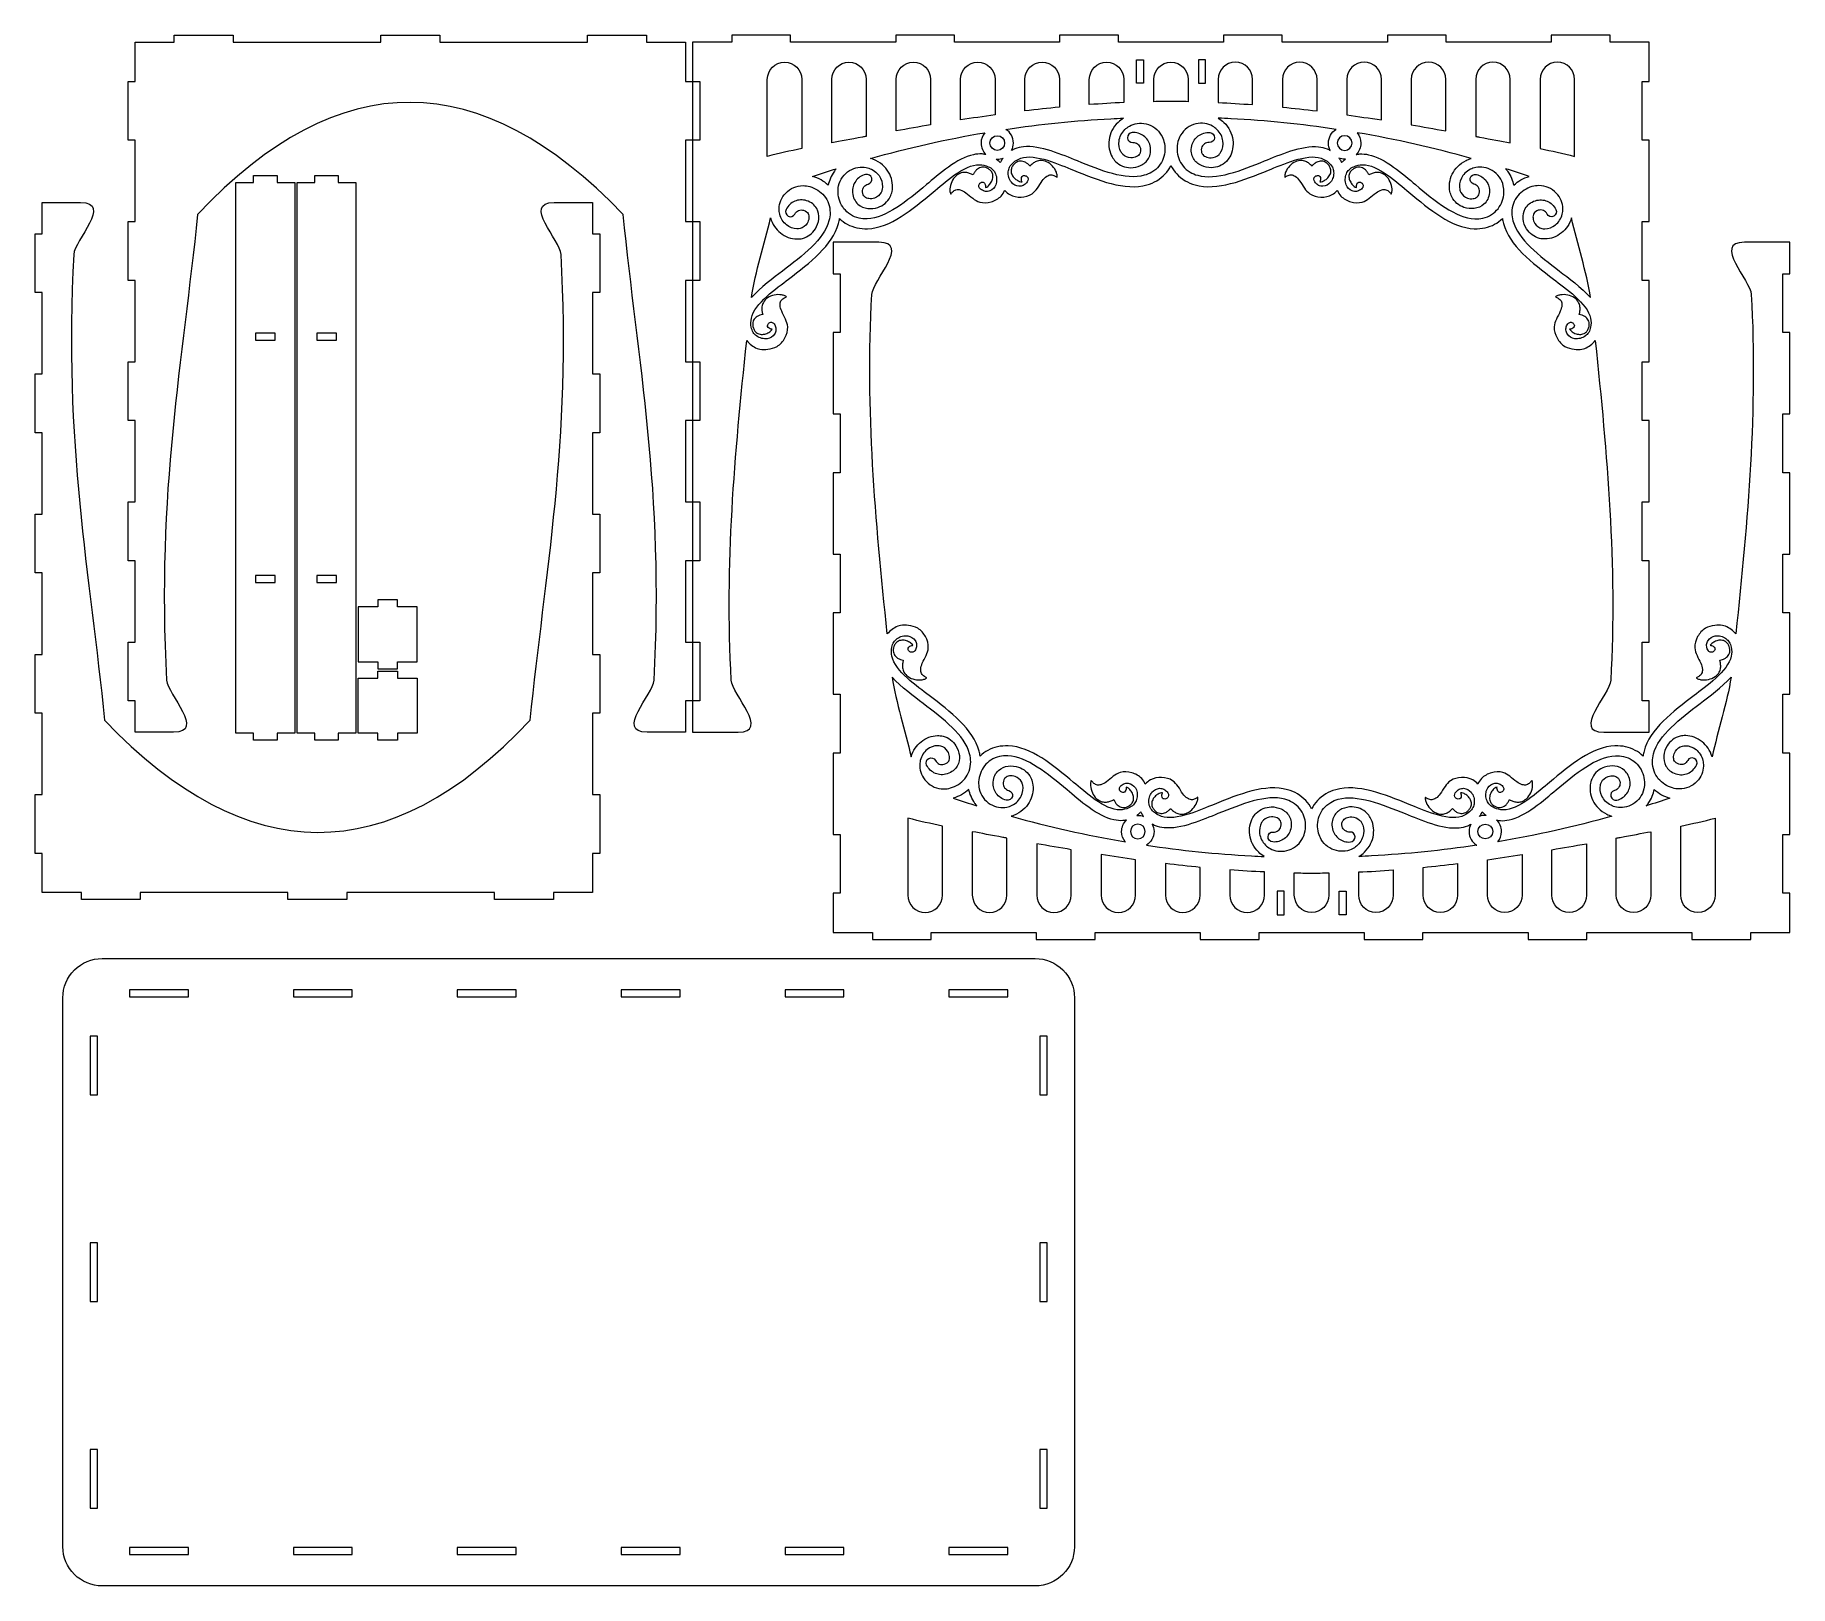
# Model space of a CAD drawing. Header units: millimetres. Extents: x -1119 to 1119, y -989 to 989.
import ezdxf

# ---------------------------------------------------------------- set-up
doc = ezdxf.new("R2010")
doc.units = ezdxf.units.MM
doc.header["$MEASUREMENT"] = 0
doc.layers.add('Camada 1', color=7, linetype='Continuous')

msp = doc.modelspace()

# ---------------------------------------------------------------- linework, layer by layer
at = {"layer": 'Camada 1', "color": 250, "lineweight": 20}
for points, knots in [([(-289.3698, 750.9762), (-289.3698, 750.9762), (-289.3698, 854.7262), (-289.3698, 854.7262), (-289.3698, 854.7262), (-289.3698, 854.7262), (-280.3698, 854.7262), (-280.3698, 854.7262), (-280.3698, 854.7262), (-280.3698, 854.7262), (-280.3698, 929.7262), (-280.3698, 929.7262), (-280.3698, 929.7262), (-280.3698, 929.7262), (-289.3698, 929.7262), (-289.3698, 929.7262), (-289.3698, 929.7262), (-289.3698, 929.7262), (-289.3698, 979.7262), (-289.3698, 979.7262), (-289.3698, 979.7262), (-289.3698, 979.7262), (-339.3698, 979.7262), (-339.3698, 979.7262), (-339.3698, 979.7262), (-339.3698, 979.7262), (-339.3698, 988.7262), (-339.3698, 988.7262), (-339.3698, 988.7262), (-339.3698, 988.7262), (-414.3698, 988.7262), (-414.3698, 988.7262), (-414.3698, 988.7262), (-414.3698, 988.7262), (-414.3698, 979.7262), (-414.3698, 979.7262), (-414.3698, 979.7262), (-414.3698, 979.7262), (-602.8698, 979.7262), (-602.8698, 979.7262), (-602.8698, 979.7262), (-602.8698, 979.7262), (-602.8698, 988.7262), (-602.8698, 988.7262), (-602.8698, 988.7262), (-602.8698, 988.7262), (-677.8698, 988.7262), (-677.8698, 988.7262), (-677.8698, 988.7262), (-677.8698, 988.7262), (-677.8698, 979.7262), (-677.8698, 979.7262), (-677.8698, 979.7262), (-677.8698, 979.7262), (-866.3698, 979.7262), (-866.3698, 979.7262), (-866.3698, 979.7262), (-866.3698, 979.7262), (-866.3698, 988.7262), (-866.3698, 988.7262), (-866.3698, 988.7262), (-866.3698, 988.7262), (-941.3698, 988.7262), (-941.3698, 988.7262), (-941.3698, 988.7262), (-941.3698, 988.7262), (-941.3698, 979.7262), (-941.3698, 979.7262), (-941.3698, 979.7262), (-941.3698, 979.7262), (-991.3698, 979.7262), (-991.3698, 979.7262), (-991.3698, 979.7262), (-991.3698, 979.7262), (-991.3698, 929.7262), (-991.3698, 929.7262), (-991.3698, 929.7262), (-991.3698, 929.7262), (-1000.3698, 929.7262), (-1000.3698, 929.7262), (-1000.3698, 929.7262), (-1000.3698, 929.7262), (-1000.3698, 854.7262), (-1000.3698, 854.7262), (-1000.3698, 854.7262), (-1000.3698, 854.7262), (-991.3698, 854.7262), (-991.3698, 854.7262), (-991.3698, 854.7262), (-991.3698, 854.7262), (-991.3698, 750.9762), (-991.3698, 750.9762), (-991.3698, 750.9762), (-991.3698, 750.9762), (-1000.3698, 750.9762), (-1000.3698, 750.9762), (-1000.3698, 750.9762), (-1000.3698, 750.9762), (-1000.3698, 675.9762), (-1000.3698, 675.9762), (-1000.3698, 675.9762), (-1000.3698, 675.9762), (-991.3698, 675.9762), (-991.3698, 675.9762), (-991.3698, 675.9762), (-991.3698, 675.9762), (-991.3698, 572.2262), (-991.3698, 572.2262), (-991.3698, 572.2262), (-991.3698, 572.2262), (-1000.3698, 572.2262), (-1000.3698, 572.2262), (-1000.3698, 572.2262), (-1000.3698, 572.2262), (-1000.3698, 497.2262), (-1000.3698, 497.2262), (-1000.3698, 497.2262), (-1000.3698, 497.2262), (-991.3698, 497.2262), (-991.3698, 497.2262), (-991.3698, 497.2262), (-991.3698, 497.2262), (-991.3698, 393.4762), (-991.3698, 393.4762), (-991.3698, 393.4762), (-991.3698, 393.4762), (-1000.3698, 393.4762), (-1000.3698, 393.4762), (-1000.3698, 393.4762), (-1000.3698, 393.4762), (-1000.3698, 318.4762), (-1000.3698, 318.4762), (-1000.3698, 318.4762), (-1000.3698, 318.4762), (-991.3698, 318.4762), (-991.3698, 318.4762), (-991.3698, 318.4762), (-991.3698, 318.4762), (-991.3698, 214.7262), (-991.3698, 214.7262), (-991.3698, 214.7262), (-991.3698, 214.7262), (-1000.3698, 214.7262), (-1000.3698, 214.7262), (-1000.3698, 214.7262), (-1000.3698, 214.7262), (-1000.3698, 139.7262), (-1000.3698, 139.7262), (-1000.3698, 139.7262), (-1000.3698, 139.7262), (-991.3698, 139.7262), (-991.3698, 139.7262), (-991.3698, 139.7262), (-991.3698, 139.7262), (-991.3698, 99.7262), (-991.3698, 99.7262), (-991.3698, 99.7262), (-991.3698, 99.7262), (-942.3831, 99.7262), (-942.3831, 99.7262), (-942.3831, 99.7262), (-900.918, 99.7262), (-950.1873, 148.4978), (-951.1573, 166.1004), (-951.1573, 166.1004), (-964.3657, 405.7725), (-930.4421, 574.6712), (-911.7096, 760.0927), (-911.7096, 760.0927), (-730.8165, 952.1176), (-549.9232, 949.0528), (-369.03, 760.0932), (-369.03, 760.0932), (-350.2975, 574.6716), (-316.3739, 405.7727), (-329.5823, 166.1004), (-329.5823, 166.1004), (-330.5523, 148.4978), (-379.8216, 99.7262), (-338.3565, 99.7262), (-338.3565, 99.7262), (-338.3565, 99.7262), (-289.3698, 99.7262), (-289.3698, 99.7262), (-289.3698, 99.7262), (-289.3698, 99.7262), (-289.3698, 139.7262), (-289.3698, 139.7262), (-289.3698, 139.7262), (-289.3698, 139.7262), (-280.3698, 139.7262), (-280.3698, 139.7262), (-280.3698, 139.7262), (-280.3698, 139.7262), (-280.3698, 214.7262), (-280.3698, 214.7262), (-280.3698, 214.7262), (-280.3698, 214.7262), (-289.3698, 214.7262), (-289.3698, 214.7262), (-289.3698, 214.7262), (-289.3698, 214.7262), (-289.3698, 318.4762), (-289.3698, 318.4762), (-289.3698, 318.4762), (-289.3698, 318.4762), (-280.3698, 318.4762), (-280.3698, 318.4762), (-280.3698, 318.4762), (-280.3698, 318.4762), (-280.3698, 393.4762), (-280.3698, 393.4762), (-280.3698, 393.4762), (-280.3698, 393.4762), (-289.3698, 393.4762), (-289.3698, 393.4762), (-289.3698, 393.4762), (-289.3698, 393.4762), (-289.3698, 497.2262), (-289.3698, 497.2262), (-289.3698, 497.2262), (-289.3698, 497.2262), (-280.3698, 497.2262), (-280.3698, 497.2262), (-280.3698, 497.2262), (-280.3698, 497.2262), (-280.3698, 572.2262), (-280.3698, 572.2262), (-280.3698, 572.2262), (-280.3698, 572.2262), (-289.3698, 572.2262), (-289.3698, 572.2262), (-289.3698, 572.2262), (-289.3698, 572.2262), (-289.3698, 675.9762), (-289.3698, 675.9762), (-289.3698, 675.9762), (-289.3698, 675.9762), (-280.3698, 675.9762), (-280.3698, 675.9762), (-280.3698, 675.9762), (-280.3698, 675.9762), (-280.3698, 750.9762), (-280.3698, 750.9762), (-280.3698, 750.9762), (-280.3698, 750.9762), (-289.3698, 750.9762), (-289.3698, 750.9762)], [0, 0, 0, 0, 0.015873016, 0.015873016, 0.015873016, 0.015873016, 0.031746032, 0.031746032, 0.031746032, 0.031746032, 0.047619048, 0.047619048, 0.047619048, 0.047619048, 0.063492063, 0.063492063, 0.063492063, 0.063492063, 0.079365079, 0.079365079, 0.079365079, 0.079365079, 0.095238095, 0.095238095, 0.095238095, 0.095238095, 0.111111111, 0.111111111, 0.111111111, 0.111111111, 0.126984127, 0.126984127, 0.126984127, 0.126984127, 0.142857143, 0.142857143, 0.142857143, 0.142857143, 0.158730159, 0.158730159, 0.158730159, 0.158730159, 0.174603175, 0.174603175, 0.174603175, 0.174603175, 0.19047619, 0.19047619, 0.19047619, 0.19047619, 0.206349206, 0.206349206, 0.206349206, 0.206349206, 0.222222222, 0.222222222, 0.222222222, 0.222222222, 0.238095238, 0.238095238, 0.238095238, 0.238095238, 0.253968254, 0.253968254, 0.253968254, 0.253968254, 0.26984127, 0.26984127, 0.26984127, 0.26984127, 0.285714286, 0.285714286, 0.285714286, 0.285714286, 0.301587302, 0.301587302, 0.301587302, 0.301587302, 0.317460317, 0.317460317, 0.317460317, 0.317460317, 0.333333333, 0.333333333, 0.333333333, 0.333333333, 0.349206349, 0.349206349, 0.349206349, 0.349206349, 0.365079365, 0.365079365, 0.365079365, 0.365079365, 0.380952381, 0.380952381, 0.380952381, 0.380952381, 0.396825397, 0.396825397, 0.396825397, 0.396825397, 0.412698413, 0.412698413, 0.412698413, 0.412698413, 0.428571429, 0.428571429, 0.428571429, 0.428571429, 0.444444444, 0.444444444, 0.444444444, 0.444444444, 0.46031746, 0.46031746, 0.46031746, 0.46031746, 0.476190476, 0.476190476, 0.476190476, 0.476190476, 0.492063492, 0.492063492, 0.492063492, 0.492063492, 0.507936508, 0.507936508, 0.507936508, 0.507936508, 0.523809524, 0.523809524, 0.523809524, 0.523809524, 0.53968254, 0.53968254, 0.53968254, 0.53968254, 0.555555556, 0.555555556, 0.555555556, 0.555555556, 0.571428571, 0.571428571, 0.571428571, 0.571428571, 0.587301587, 0.587301587, 0.587301587, 0.587301587, 0.603174603, 0.603174603, 0.603174603, 0.603174603, 0.619047619, 0.619047619, 0.619047619, 0.619047619, 0.634920635, 0.634920635, 0.634920635, 0.634920635, 0.650793651, 0.650793651, 0.650793651, 0.650793651, 0.666666667, 0.666666667, 0.666666667, 0.666666667, 0.682539683, 0.682539683, 0.682539683, 0.682539683, 0.698412698, 0.698412698, 0.698412698, 0.698412698, 0.714285714, 0.714285714, 0.714285714, 0.714285714, 0.73015873, 0.73015873, 0.73015873, 0.73015873, 0.746031746, 0.746031746, 0.746031746, 0.746031746, 0.761904762, 0.761904762, 0.761904762, 0.761904762, 0.777777778, 0.777777778, 0.777777778, 0.777777778, 0.793650794, 0.793650794, 0.793650794, 0.793650794, 0.80952381, 0.80952381, 0.80952381, 0.80952381, 0.825396825, 0.825396825, 0.825396825, 0.825396825, 0.841269841, 0.841269841, 0.841269841, 0.841269841, 0.857142857, 0.857142857, 0.857142857, 0.857142857, 0.873015873, 0.873015873, 0.873015873, 0.873015873, 0.888888889, 0.888888889, 0.888888889, 0.888888889, 0.904761905, 0.904761905, 0.904761905, 0.904761905, 0.920634921, 0.920634921, 0.920634921, 0.920634921, 0.936507937, 0.936507937, 0.936507937, 0.936507937, 0.952380952, 0.952380952, 0.952380952, 0.952380952, 0.968253968, 0.968253968, 0.968253968, 0.968253968, 1, 1, 1, 1]), ([(-230.3833, 988.7262), (-230.3833, 988.7262), (-155.3833, 988.7262), (-155.3833, 988.7262), (-155.3833, 988.7262), (-155.3833, 988.7262), (-155.3833, 979.7262), (-155.3833, 979.7262), (-155.3833, 979.7262), (-155.3833, 979.7262), (-21.3832, 979.7262), (-21.3832, 979.7262), (-21.3832, 979.7262), (-21.3832, 979.7262), (-21.3832, 988.7262), (-21.3832, 988.7262), (-21.3832, 988.7262), (-21.3832, 988.7262), (53.6168, 988.7262), (53.6168, 988.7262), (53.6168, 988.7262), (53.6168, 988.7262), (53.6168, 979.7262), (53.6168, 979.7262), (53.6168, 979.7262), (53.6168, 979.7262), (187.6168, 979.7262), (187.6168, 979.7262), (187.6168, 979.7262), (187.6168, 979.7262), (187.6168, 988.7262), (187.6168, 988.7262), (187.6168, 988.7262), (187.6168, 988.7262), (262.6168, 988.7262), (262.6168, 988.7262), (262.6168, 988.7262), (262.6168, 988.7262), (262.6168, 979.7262), (262.6168, 979.7262), (262.6168, 979.7262), (262.6168, 979.7262), (329.6168, 979.7262), (329.6168, 979.7262), (329.6168, 979.7262), (329.6168, 979.7262), (396.6168, 979.7262), (396.6168, 979.7262), (396.6168, 979.7262), (396.6168, 979.7262), (396.6168, 988.7262), (396.6168, 988.7262), (396.6168, 988.7262), (396.6168, 988.7262), (471.6168, 988.7262), (471.6168, 988.7262), (471.6168, 988.7262), (471.6168, 988.7262), (471.6168, 979.7262), (471.6168, 979.7262), (471.6168, 979.7262), (471.6168, 979.7262), (605.6168, 979.7262), (605.6168, 979.7262), (605.6168, 979.7262), (605.6168, 979.7262), (605.6168, 988.7262), (605.6168, 988.7262), (605.6168, 988.7262), (605.6168, 988.7262), (680.6168, 988.7262), (680.6168, 988.7262), (680.6168, 988.7262), (680.6168, 988.7262), (680.6168, 979.7262), (680.6168, 979.7262), (680.6168, 979.7262), (680.6168, 979.7262), (814.6169, 979.7262), (814.6169, 979.7262), (814.6169, 979.7262), (814.6169, 979.7262), (814.6169, 988.7262), (814.6169, 988.7262), (814.6169, 988.7262), (814.6169, 988.7262), (889.6169, 988.7262), (889.6169, 988.7262), (889.6169, 988.7262), (889.6169, 988.7262), (889.6169, 979.7262), (889.6169, 979.7262), (889.6169, 979.7262), (889.6169, 979.7262), (939.6034, 979.7262), (939.6034, 979.7262), (939.6034, 979.7262), (939.6034, 979.7262), (939.6034, 929.7262), (939.6034, 929.7262), (939.6034, 929.7262), (939.6034, 929.7262), (930.6034, 929.7262), (930.6034, 929.7262), (930.6034, 929.7262), (930.6034, 929.7262), (930.6034, 854.7262), (930.6034, 854.7262), (930.6034, 854.7262), (930.6034, 854.7262), (939.6034, 854.7262), (939.6034, 854.7262), (939.6034, 854.7262), (939.6034, 854.7262), (939.6034, 750.9762), (939.6034, 750.9762), (939.6034, 750.9762), (939.6034, 750.9762), (930.6034, 750.9762), (930.6034, 750.9762), (930.6034, 750.9762), (930.6034, 750.9762), (930.6034, 675.9762), (930.6034, 675.9762), (930.6034, 675.9762), (930.6034, 675.9762), (939.6034, 675.9762), (939.6034, 675.9762), (939.6034, 675.9762), (939.6034, 675.9762), (939.6034, 572.2262), (939.6034, 572.2262), (939.6034, 572.2262), (939.6034, 572.2262), (930.6034, 572.2262), (930.6034, 572.2262), (930.6034, 572.2262), (930.6034, 572.2262), (930.6034, 497.2262), (930.6034, 497.2262), (930.6034, 497.2262), (930.6034, 497.2262), (939.6034, 497.2262), (939.6034, 497.2262), (939.6034, 497.2262), (939.6034, 497.2262), (939.6034, 393.4762), (939.6034, 393.4762), (939.6034, 393.4762), (939.6034, 393.4762), (930.6034, 393.4762), (930.6034, 393.4762), (930.6034, 393.4762), (930.6034, 393.4762), (930.6034, 318.4762), (930.6034, 318.4762), (930.6034, 318.4762), (930.6034, 318.4762), (939.6034, 318.4762), (939.6034, 318.4762), (939.6034, 318.4762), (939.6034, 318.4762), (939.6034, 214.7262), (939.6034, 214.7262), (939.6034, 214.7262), (939.6034, 214.7262), (930.6034, 214.7262), (930.6034, 214.7262), (930.6034, 214.7262), (930.6034, 214.7262), (930.6034, 139.7262), (930.6034, 139.7262), (930.6034, 139.7262), (930.6034, 139.7262), (939.6034, 139.7262), (939.6034, 139.7262), (939.6034, 139.7262), (939.6034, 139.7262), (939.6034, 99.7262), (939.6034, 99.7262), (939.6034, 99.7262), (939.6034, 99.7262), (881.6167, 99.7262), (881.6167, 99.7262), (881.6167, 99.7262), (840.1514, 99.7262), (889.4207, 148.4977), (890.3909, 166.1004), (890.3909, 166.1004), (898.546, 314.079), (886.0516, 452.6097), (870.6899, 599.1869), (870.6899, 599.1869), (867.1342, 594.9433), (862.5906, 591.4962), (857.3184, 589.216), (857.3184, 589.216), (856.1512, 588.8207), (854.9573, 588.5055), (853.7438, 588.2791), (853.7438, 588.2791), (850.4591, 587.6683), (847.088, 587.8686), (843.7735, 588.3065), (843.7735, 588.3065), (839.6361, 588.8528), (835.4992, 589.7388), (831.9312, 591.8384), (831.9312, 591.8384), (827.6341, 594.3574), (824.3181, 598.2052), (821.9424, 602.5745), (821.9424, 602.5745), (819.5598, 606.9525), (818.0473, 611.7917), (818.36, 616.7446), (818.36, 616.7446), (818.573, 620.1456), (819.8298, 623.3667), (821.1353, 626.5339), (821.1353, 626.5339), (822.5442, 629.9654), (824.7178, 633.0626), (826.035, 636.5384), (826.035, 636.5384), (827.007, 639.0983), (828.0846, 641.679), (828.0456, 644.3922), (828.0456, 644.3922), (828.0218, 646.2189), (827.9133, 648.0981), (827.0319, 649.6923), (827.0319, 649.6923), (826.202, 651.1936), (824.7862, 652.2558), (823.3735, 653.265), (823.3735, 653.265), (822.3509, 653.993), (821.2372, 654.5895), (820.0586, 655.0357), (820.0586, 655.0357), (820.6322, 655.5058), (821.2665, 655.9052), (821.939, 656.2275), (821.939, 656.2275), (823.2907, 656.8648), (824.7563, 657.1913), (826.2242, 657.4511), (826.2242, 657.4511), (829.3337, 658.0089), (832.5286, 657.8084), (835.6153, 657.1381), (835.6153, 657.1381), (838.6884, 656.469), (841.6821, 655.3932), (844.2048, 653.5536), (844.2048, 653.5536), (846.3285, 652.001), (848.2097, 650.1369), (849.4483, 647.838), (849.4483, 647.838), (850.3575, 646.1319), (850.9116, 644.2614), (851.1875, 642.3469), (851.1875, 642.3469), (851.4254, 640.6859), (851.3517, 639.0067), (851.1958, 637.3392), (851.1958, 637.3392), (851.0425, 635.7016), (850.7356, 634.0694), (850.2749, 632.4851), (850.2749, 632.4851), (851.4786, 632.3319), (852.6631, 632.0536), (853.809, 631.647), (853.809, 631.647), (855.1057, 631.1917), (856.3682, 630.6125), (857.5057, 629.8467), (857.5057, 629.8467), (859.2796, 628.6387), (860.8596, 627.1447), (861.8341, 625.2482), (861.8341, 625.2482), (862.8354, 623.3069), (863.1981, 621.0985), (863.0353, 618.9093), (863.0353, 618.9093), (862.943, 617.6348), (862.6145, 616.3802), (862.1793, 615.1695), (862.1793, 615.1695), (861.6748, 613.7657), (861.0484, 612.3954), (860.1134, 611.2388), (860.1134, 611.2388), (859.0945, 609.9851), (857.8281, 608.9444), (856.3665, 608.2274), (856.3665, 608.2274), (854.5942, 607.3579), (852.6082, 607.0946), (850.6374, 607.1173), (850.6374, 607.1173), (848.6221, 607.1439), (846.6571, 607.6734), (844.7939, 608.4392), (844.7939, 608.4392), (843.1372, 609.1071), (841.5564, 609.9762), (840.2163, 611.1421), (840.2163, 611.1421), (839.3944, 611.8623), (838.6617, 612.6712), (838.0407, 613.5742), (838.0407, 613.5742), (838.5025, 613.5963), (838.9614, 613.6706), (839.4089, 613.7895), (839.4089, 613.7895), (840.2953, 614.0225), (841.1676, 614.3363), (841.9165, 614.8595), (841.9165, 614.8595), (842.7754, 615.4618), (843.6257, 616.1388), (843.9451, 617.1152), (843.9451, 617.1152), (844.4134, 618.5428), (843.785, 620.0506), (842.7128, 621.1441), (842.7128, 621.1441), (841.7492, 622.1265), (840.3998, 622.6445), (839.0104, 622.533), (839.0104, 622.533), (837.7272, 622.4281), (836.6045, 621.6995), (835.7172, 620.7605), (835.7172, 620.7605), (834.9772, 619.987), (834.6006, 618.9484), (834.2114, 617.9404), (834.2114, 617.9404), (833.5594, 616.2619), (833.1789, 614.4869), (833.3112, 612.7099), (833.3112, 612.7099), (833.4536, 610.7912), (834.1533, 608.9766), (835.1881, 607.3488), (835.1881, 607.3488), (837.2189, 604.1687), (840.7251, 602.3018), (844.4875, 601.6306), (844.4875, 601.6306), (846.833, 601.2168), (849.228, 601.4848), (851.5464, 602.0676), (851.5464, 602.0676), (853.8874, 602.6566), (856.1146, 603.6515), (858.0585, 605.0742), (858.0585, 605.0742), (859.7271, 606.3059), (861.2014, 607.7947), (862.3275, 609.5324), (862.3275, 609.5324), (863.6139, 611.5143), (864.2893, 613.8106), (864.8024, 616.1195), (864.8024, 616.1195), (865.648, 619.9041), (865.4218, 623.8164), (864.6902, 627.6304), (864.6902, 627.6304), (861.0932, 646.4555), (831.802, 666.5977), (817.4409, 677.5439), (817.4409, 677.5439), (790.1849, 698.3192), (760.9668, 720.5898), (753.5733, 748.5565), (753.5733, 748.5565), (753.0149, 750.6677), (752.5879, 752.737), (752.284, 754.7614), (752.284, 754.7614), (746.4714, 749.174), (738.994, 744.9939), (730.0915, 743.0158), (730.0915, 743.0158), (725.9094, 742.0856), (721.3597, 741.6594), (716.4578, 741.8317), (716.4578, 741.8317), (687.548, 742.8456), (659.3578, 766.4036), (633.0602, 788.3797), (633.0602, 788.3797), (619.2044, 799.9588), (593.0735, 824.0597), (573.9193, 823.3968), (573.9193, 823.3968), (570.0378, 823.2653), (566.1727, 822.6191), (562.6695, 820.9561), (562.6695, 820.9561), (560.5319, 819.9443), (558.4421, 818.7768), (556.7944, 817.0833), (556.7944, 817.0833), (555.3493, 815.6001), (554.2243, 813.8327), (553.3928, 811.9327), (553.3928, 811.9327), (552.4362, 809.7219), (551.9593, 807.3298), (551.9036, 804.9164), (551.9036, 804.9164), (551.8488, 802.5264), (552.1183, 800.1316), (553.0413, 797.936), (553.0413, 797.936), (554.5294, 794.4159), (557.1266, 791.4104), (560.6776, 790.1345), (560.6776, 790.1345), (562.4942, 789.4861), (564.4187, 789.2059), (566.3214, 789.4919), (566.3214, 789.4919), (568.0836, 789.7567), (569.7301, 790.5211), (571.2224, 791.5287), (571.2224, 791.5287), (572.1191, 792.1314), (573.0486, 792.7289), (573.6389, 793.6218), (573.6389, 793.6218), (574.358, 794.6952), (574.8197, 795.9514), (574.6378, 797.2259), (574.6378, 797.2259), (574.4388, 798.6055), (573.6347, 799.8066), (572.4632, 800.5285), (572.4632, 800.5285), (571.1592, 801.3318), (569.5497, 801.6105), (568.2613, 800.8377), (568.2613, 800.8377), (567.3799, 800.31), (566.9083, 799.3308), (566.5112, 798.3597), (566.5112, 798.3597), (566.1669, 797.5135), (566.054, 796.5934), (566.0233, 795.6773), (566.0233, 795.6773), (566.0064, 795.2149), (566.0356, 794.7507), (566.1164, 794.2956), (566.1164, 794.2956), (565.0983, 794.7009), (564.1472, 795.2363), (563.2628, 795.8781), (563.2628, 795.8781), (561.829, 796.9267), (560.6313, 798.2757), (559.6128, 799.7432), (559.6128, 799.7432), (558.4535, 801.3905), (557.5016, 803.1892), (557.0293, 805.1486), (557.0293, 805.1486), (556.5705, 807.0655), (556.3872, 809.0605), (556.8425, 810.9813), (556.8425, 810.9813), (557.2178, 812.5655), (557.9522, 814.0309), (558.9491, 815.3023), (558.9491, 815.3023), (559.8696, 816.4704), (561.0671, 817.3848), (562.3243, 818.1877), (562.3243, 818.1877), (563.4083, 818.8804), (564.5592, 819.4785), (565.7815, 819.8509), (565.7815, 819.8509), (567.8802, 820.4947), (570.114, 820.6303), (572.2289, 820.0839), (572.2289, 820.0839), (574.2943, 819.5538), (576.1012, 818.3441), (577.6722, 816.8819), (577.6722, 816.8819), (578.6709, 815.9423), (579.5155, 814.8395), (580.2467, 813.6758), (580.2467, 813.6758), (580.8971, 812.6485), (581.4308, 811.5552), (581.847, 810.4153), (581.847, 810.4153), (583.2896, 811.2155), (584.8132, 811.8765), (586.3763, 812.3888), (586.3763, 812.3888), (587.9679, 812.9102), (589.5891, 813.3539), (591.2616, 813.4901), (591.2616, 813.4901), (593.1897, 813.6452), (595.1363, 813.5192), (597.0014, 813.0107), (597.0014, 813.0107), (599.5177, 812.3121), (601.7521, 810.8906), (603.7368, 809.1636), (603.7368, 809.1636), (606.0893, 807.1113), (607.8018, 804.4302), (609.1352, 801.5817), (609.1352, 801.5817), (610.4726, 798.7203), (611.3759, 795.6491), (611.5209, 792.4934), (611.5209, 792.4934), (611.5925, 791.0045), (611.5991, 789.5028), (611.277, 788.0435), (611.277, 788.0435), (611.1117, 787.3163), (610.8627, 786.6093), (610.5314, 785.9458), (610.5314, 785.9458), (609.8353, 786.9963), (609.0068, 787.9501), (608.0704, 788.7861), (608.0704, 788.7861), (606.7731, 789.9401), (605.4238, 791.0853), (603.7759, 791.562), (603.7759, 791.562), (602.026, 792.0683), (600.1695, 791.7578), (598.3829, 791.3763), (598.3829, 791.3763), (595.7286, 790.8133), (593.4506, 789.1908), (591.1697, 787.6756), (591.1697, 787.6756), (588.0722, 785.6213), (585.5335, 782.8156), (582.4994, 780.6814), (582.4994, 780.6814), (579.7002, 778.7067), (576.8375, 776.7674), (573.5682, 775.8062), (573.5682, 775.8062), (568.8078, 774.404), (563.7538, 774.8069), (558.9564, 776.1603), (558.9564, 776.1603), (554.1695, 777.509), (549.6826, 779.8901), (546.2743, 783.5224), (546.2743, 783.5224), (544.3283, 785.5891), (542.8795, 788.0433), (541.6938, 790.6436), (541.6938, 790.6436), (539.7681, 788.532), (537.637, 786.6402), (535.1511, 785.2693), (535.1511, 785.2693), (530.7935, 782.8564), (525.7927, 781.9652), (520.8229, 782.1488), (520.8229, 782.1488), (515.8417, 782.3308), (510.9074, 783.4965), (506.8058, 786.2904), (506.8058, 786.2904), (503.9886, 788.2073), (501.8581, 790.9306), (499.799, 793.6684), (499.799, 793.6684), (497.565, 796.6297), (496.0084, 800.0786), (493.6897, 802.9835), (493.6897, 802.9835), (491.9829, 805.1249), (490.312, 807.3675), (487.958, 808.7171), (487.958, 808.7171), (486.3744, 809.6277), (484.7024, 810.4924), (482.8814, 810.5467), (482.8814, 810.5467), (481.1668, 810.5982), (479.5313, 809.9216), (477.9429, 809.2207), (477.9429, 809.2207), (476.7952, 808.7122), (475.7144, 808.0581), (474.7297, 807.2716), (474.7297, 807.2716), (474.6177, 808.0046), (474.5974, 808.754), (474.663, 809.4968), (474.663, 809.4968), (474.8037, 810.9846), (475.2702, 812.412), (475.7948, 813.8073), (475.7948, 813.8073), (476.9, 816.7667), (478.7012, 819.4131), (480.8514, 821.7269), (480.8514, 821.7269), (482.9937, 824.0295), (485.4453, 826.0567), (488.3139, 827.2891), (488.3139, 827.2891), (490.7323, 828.3247), (493.295, 828.9929), (495.9042, 828.8865), (495.9042, 828.8865), (497.8355, 828.799), (499.727, 828.3222), (501.5147, 827.5835), (501.5147, 827.5835), (503.0648, 826.9414), (504.4721, 826.022), (505.8271, 825.0379), (505.8271, 825.0379), (507.1581, 824.0712), (508.4056, 822.9751), (509.5337, 821.7711), (509.5337, 821.7711), (510.2791, 822.7285), (511.1222, 823.6058), (512.0563, 824.3842), (512.0563, 824.3842), (513.1091, 825.2678), (514.251, 826.0585), (515.4896, 826.6468), (515.4896, 826.6468), (517.4332, 827.5572), (519.5239, 828.1547), (521.6522, 828.0263), (521.6522, 828.0263), (523.8329, 827.8981), (525.9177, 827.0844), (527.718, 825.8284), (527.718, 825.8284), (528.7674, 825.0991), (529.6795, 824.1771), (530.499, 823.1853), (530.499, 823.1853), (531.4497, 822.0357), (532.3092, 820.7984), (532.8274, 819.4044), (532.8274, 819.4044), (533.3866, 817.8886), (533.6365, 816.2687), (533.5082, 814.6457), (533.5082, 814.6457), (533.3529, 812.6778), (532.5667, 810.835), (531.5426, 809.151), (531.5426, 809.151), (530.4924, 807.4307), (529.0349, 806.0102), (527.4266, 804.7977), (527.4266, 804.7977), (526.0072, 803.713), (524.4537, 802.796), (522.7676, 802.2374), (522.7676, 802.2374), (521.7288, 801.8974), (520.6595, 801.6794), (519.5662, 801.6056), (519.5662, 801.6056), (519.7826, 802.014), (519.9527, 802.447), (520.0783, 802.8924), (520.0783, 802.8924), (520.3298, 803.7737), (520.5044, 804.6842), (520.4361, 805.5952), (520.4361, 805.5952), (520.3559, 806.6412), (520.2071, 807.7179), (519.5297, 808.4904), (519.5297, 808.4904), (518.5403, 809.6208), (516.9229, 809.8488), (515.4353, 809.4839), (515.4353, 809.4839), (514.099, 809.1559), (512.9655, 808.2589), (512.3532, 807.0067), (512.3532, 807.0067), (511.7893, 805.8494), (511.8438, 804.5122), (512.1993, 803.2701), (512.1993, 803.2701), (512.4875, 802.2391), (513.1889, 801.3856), (513.858, 800.537), (513.858, 800.537), (514.9695, 799.1204), (516.3025, 797.8882), (517.8987, 797.0961), (517.8987, 797.0961), (519.6221, 796.2406), (521.5398, 795.9174), (523.4678, 795.9778), (523.4678, 795.9778), (527.2388, 796.1038), (530.6324, 798.1685), (533.1277, 801.0633), (533.1277, 801.0633), (534.6794, 802.8701), (535.6698, 805.0673), (536.3503, 807.3588), (536.3503, 807.3588), (537.0369, 809.6731), (537.3162, 812.0964), (537.0834, 814.4939), (537.0834, 814.4939), (536.8743, 816.5573), (536.3451, 818.5846), (535.4242, 820.4393), (535.4242, 820.4393), (534.3749, 822.5563), (532.7437, 824.308), (531.0189, 825.9264), (531.0189, 825.9264), (528.1941, 828.5832), (524.7129, 830.3829), (521.0588, 831.6978), (521.0588, 831.6978), (503.0297, 838.1999), (470.7694, 823.2685), (454.0312, 816.4937), (454.0312, 816.4937), (422.2636, 803.6358), (388.2095, 789.8523), (360.3805, 797.7485), (360.3805, 797.7485), (355.6616, 799.0869), (351.4616, 800.8871), (347.7658, 803.0544), (347.7658, 803.0544), (339.4563, 807.9251), (333.4123, 814.6465), (329.6168, 822.2409), (329.6168, 822.2409), (325.8213, 814.6465), (319.7773, 807.9251), (311.4678, 803.0544), (311.4678, 803.0544), (307.772, 800.8871), (303.572, 799.0869), (298.8531, 797.7485), (298.8531, 797.7485), (271.0241, 789.8523), (236.97, 803.6358), (205.2024, 816.4937), (205.2024, 816.4937), (188.4642, 823.2685), (156.2039, 838.1999), (138.1748, 831.6978), (138.1748, 831.6978), (134.5207, 830.3829), (131.0395, 828.5832), (128.2147, 825.9264), (128.2147, 825.9264), (126.4899, 824.308), (124.8587, 822.5563), (123.8094, 820.4393), (123.8094, 820.4393), (122.8885, 818.5846), (122.3593, 816.5573), (122.1502, 814.4939), (122.1502, 814.4939), (121.9174, 812.0964), (122.1967, 809.6731), (122.8833, 807.3588), (122.8833, 807.3588), (123.5638, 805.0673), (124.5542, 802.8701), (126.1059, 801.0633), (126.1059, 801.0633), (128.6012, 798.1685), (131.9948, 796.1038), (135.7658, 795.9778), (135.7658, 795.9778), (137.6938, 795.9174), (139.6115, 796.2406), (141.3349, 797.0961), (141.3349, 797.0961), (142.9311, 797.8882), (144.2641, 799.1204), (145.3756, 800.537), (145.3756, 800.537), (146.0447, 801.3856), (146.7461, 802.2391), (147.0343, 803.2701), (147.0343, 803.2701), (147.3898, 804.5122), (147.4443, 805.8494), (146.8804, 807.0067), (146.8804, 807.0067), (146.2681, 808.2589), (145.1346, 809.1559), (143.7983, 809.4839), (143.7983, 809.4839), (142.3107, 809.8488), (140.6933, 809.6208), (139.7039, 808.4904), (139.7039, 808.4904), (139.0265, 807.7179), (138.8777, 806.6412), (138.7975, 805.5952), (138.7975, 805.5952), (138.7292, 804.6842), (138.9038, 803.7737), (139.1553, 802.8924), (139.1553, 802.8924), (139.2809, 802.447), (139.451, 802.014), (139.6674, 801.6056), (139.6674, 801.6056), (138.5741, 801.6794), (137.5048, 801.8974), (136.466, 802.2374), (136.466, 802.2374), (134.7799, 802.796), (133.2264, 803.713), (131.807, 804.7977), (131.807, 804.7977), (130.1987, 806.0102), (128.7412, 807.4307), (127.691, 809.151), (127.691, 809.151), (126.6669, 810.835), (125.8807, 812.6778), (125.7254, 814.6457), (125.7254, 814.6457), (125.5971, 816.2687), (125.847, 817.8886), (126.4062, 819.4044), (126.4062, 819.4044), (126.9244, 820.7984), (127.7839, 822.0357), (128.7346, 823.1853), (128.7346, 823.1853), (129.5541, 824.1771), (130.4662, 825.0991), (131.5156, 825.8284), (131.5156, 825.8284), (133.3159, 827.0844), (135.4007, 827.8981), (137.5814, 828.0263), (137.5814, 828.0263), (139.7097, 828.1547), (141.8004, 827.5572), (143.744, 826.6468), (143.744, 826.6468), (144.9826, 826.0585), (146.1245, 825.2678), (147.1773, 824.3842), (147.1773, 824.3842), (148.1114, 823.6058), (148.9545, 822.7285), (149.6999, 821.7711), (149.6999, 821.7711), (150.828, 822.9751), (152.0755, 824.0712), (153.4065, 825.0379), (153.4065, 825.0379), (154.7615, 826.022), (156.1688, 826.9414), (157.7189, 827.5835), (157.7189, 827.5835), (159.5066, 828.3222), (161.3981, 828.799), (163.3294, 828.8865), (163.3294, 828.8865), (165.9386, 828.9929), (168.5013, 828.3247), (170.9197, 827.2891), (170.9197, 827.2891), (173.7883, 826.0567), (176.2399, 824.0295), (178.3822, 821.7269), (178.3822, 821.7269), (180.5324, 819.4131), (182.3336, 816.7667), (183.4388, 813.8073), (183.4388, 813.8073), (183.9634, 812.412), (184.4299, 810.9846), (184.5706, 809.4968), (184.5706, 809.4968), (184.6362, 808.754), (184.6159, 808.0046), (184.5039, 807.2716), (184.5039, 807.2716), (183.5192, 808.0581), (182.4384, 808.7122), (181.2907, 809.2207), (181.2907, 809.2207), (179.7023, 809.9216), (178.0668, 810.5982), (176.3522, 810.5467), (176.3522, 810.5467), (174.5312, 810.4924), (172.8592, 809.6277), (171.2756, 808.7171), (171.2756, 808.7171), (168.9216, 807.3675), (167.2507, 805.1249), (165.5439, 802.9835), (165.5439, 802.9835), (163.2252, 800.0786), (161.6686, 796.6297), (159.4346, 793.6684), (159.4346, 793.6684), (157.3755, 790.9306), (155.245, 788.2073), (152.4278, 786.2904), (152.4278, 786.2904), (148.3262, 783.4965), (143.3919, 782.3308), (138.4107, 782.1488), (138.4107, 782.1488), (133.4409, 781.9652), (128.4401, 782.8564), (124.0825, 785.2693), (124.0825, 785.2693), (121.5966, 786.6402), (119.4655, 788.532), (117.5398, 790.6436), (117.5398, 790.6436), (116.3541, 788.0433), (114.9053, 785.5891), (112.9593, 783.5224), (112.9593, 783.5224), (109.551, 779.8901), (105.0641, 777.509), (100.2772, 776.1603), (100.2772, 776.1603), (95.4798, 774.8069), (90.4258, 774.404), (85.6654, 775.8062), (85.6654, 775.8062), (82.3961, 776.7674), (79.5334, 778.7067), (76.7342, 780.6814), (76.7342, 780.6814), (73.7001, 782.8156), (71.1614, 785.6213), (68.0639, 787.6756), (68.0639, 787.6756), (65.783, 789.1908), (63.505, 790.8133), (60.8507, 791.3763), (60.8507, 791.3763), (59.0641, 791.7578), (57.2076, 792.0683), (55.4577, 791.562), (55.4577, 791.562), (53.8098, 791.0853), (52.4605, 789.9401), (51.1632, 788.7861), (51.1632, 788.7861), (50.2268, 787.9501), (49.3983, 786.9963), (48.7022, 785.9458), (48.7022, 785.9458), (48.3709, 786.6093), (48.1219, 787.3163), (47.9566, 788.0435), (47.9566, 788.0435), (47.6345, 789.5028), (47.6411, 791.0045), (47.7127, 792.4934), (47.7127, 792.4934), (47.8577, 795.6491), (48.761, 798.7203), (50.0984, 801.5817), (50.0984, 801.5817), (51.4318, 804.4302), (53.1443, 807.1113), (55.4968, 809.1636), (55.4968, 809.1636), (57.4815, 810.8906), (59.7159, 812.3121), (62.2322, 813.0107), (62.2322, 813.0107), (64.0973, 813.5192), (66.0439, 813.6452), (67.972, 813.4901), (67.972, 813.4901), (69.6445, 813.3539), (71.2657, 812.9102), (72.8573, 812.3888), (72.8573, 812.3888), (74.4204, 811.8765), (75.944, 811.2155), (77.3866, 810.4153), (77.3866, 810.4153), (77.8028, 811.5552), (78.3365, 812.6485), (78.9869, 813.6758), (78.9869, 813.6758), (79.7181, 814.8395), (80.5627, 815.9423), (81.5614, 816.8819), (81.5614, 816.8819), (83.1324, 818.3441), (84.9393, 819.5538), (87.0047, 820.0839), (87.0047, 820.0839), (89.1196, 820.6303), (91.3534, 820.4947), (93.4521, 819.8509), (93.4521, 819.8509), (94.6744, 819.4785), (95.8253, 818.8804), (96.9093, 818.1877), (96.9093, 818.1877), (98.1665, 817.3848), (99.364, 816.4704), (100.2845, 815.3023), (100.2845, 815.3023), (101.2814, 814.0309), (102.0158, 812.5655), (102.3911, 810.9813), (102.3911, 810.9813), (102.8464, 809.0605), (102.6631, 807.0655), (102.2043, 805.1486), (102.2043, 805.1486), (101.732, 803.1892), (100.7801, 801.3905), (99.6208, 799.7432), (99.6208, 799.7432), (98.6023, 798.2757), (97.4046, 796.9267), (95.9708, 795.8781), (95.9708, 795.8781), (95.0864, 795.2363), (94.1353, 794.7009), (93.1172, 794.2956), (93.1172, 794.2956), (93.198, 794.7507), (93.2272, 795.2149), (93.2103, 795.6773), (93.2103, 795.6773), (93.1796, 796.5934), (93.0667, 797.5135), (92.7224, 798.3597), (92.7224, 798.3597), (92.3253, 799.3308), (91.8537, 800.31), (90.9723, 800.8377), (90.9723, 800.8377), (89.6839, 801.6105), (88.0744, 801.3318), (86.7704, 800.5285), (86.7704, 800.5285), (85.5989, 799.8066), (84.7948, 798.6055), (84.5958, 797.2259), (84.5958, 797.2259), (84.4139, 795.9514), (84.8756, 794.6952), (85.5947, 793.6218), (85.5947, 793.6218), (86.185, 792.7289), (87.1145, 792.1314), (88.0112, 791.5287), (88.0112, 791.5287), (89.5035, 790.5211), (91.15, 789.7567), (92.9122, 789.4919), (92.9122, 789.4919), (94.8149, 789.2059), (96.7394, 789.4861), (98.556, 790.1345), (98.556, 790.1345), (102.107, 791.4104), (104.7042, 794.4159), (106.1923, 797.936), (106.1923, 797.936), (107.1153, 800.1316), (107.3848, 802.5264), (107.33, 804.9164), (107.33, 804.9164), (107.2743, 807.3298), (106.7974, 809.7219), (105.8408, 811.9327), (105.8408, 811.9327), (105.0093, 813.8327), (103.8843, 815.6001), (102.4392, 817.0833), (102.4392, 817.0833), (100.7915, 818.7768), (98.7017, 819.9443), (96.5641, 820.9561), (96.5641, 820.9561), (93.0609, 822.6191), (89.1958, 823.2653), (85.3143, 823.3968), (85.3143, 823.3968), (66.1601, 824.0597), (40.0292, 799.9588), (26.1734, 788.3797), (26.1734, 788.3797), (-0.1242, 766.4036), (-28.3144, 742.8456), (-57.2242, 741.8317), (-57.2242, 741.8317), (-62.1261, 741.6594), (-66.6758, 742.0856), (-70.8579, 743.0158), (-70.8579, 743.0158), (-79.7604, 744.9939), (-87.2378, 749.174), (-93.0504, 754.7614), (-93.0504, 754.7614), (-93.3543, 752.737), (-93.7813, 750.6677), (-94.3397, 748.5565), (-94.3397, 748.5565), (-101.7332, 720.5898), (-130.9513, 698.3192), (-158.2073, 677.5439), (-158.2073, 677.5439), (-172.5684, 666.5977), (-201.8596, 646.4555), (-205.4566, 627.6304), (-205.4566, 627.6304), (-206.1882, 623.8164), (-206.4144, 619.9041), (-205.5688, 616.1195), (-205.5688, 616.1195), (-205.0557, 613.8106), (-204.3803, 611.5143), (-203.0939, 609.5324), (-203.0939, 609.5324), (-201.9678, 607.7947), (-200.4935, 606.3059), (-198.8249, 605.0742), (-198.8249, 605.0742), (-196.881, 603.6515), (-194.6538, 602.6566), (-192.3128, 602.0676), (-192.3128, 602.0676), (-189.9944, 601.4848), (-187.5994, 601.2168), (-185.2539, 601.6306), (-185.2539, 601.6306), (-181.4915, 602.3018), (-177.9853, 604.1687), (-175.9545, 607.3488), (-175.9545, 607.3488), (-174.9197, 608.9766), (-174.22, 610.7912), (-174.0776, 612.7099), (-174.0776, 612.7099), (-173.9453, 614.4869), (-174.3258, 616.2619), (-174.9778, 617.9404), (-174.9778, 617.9404), (-175.367, 618.9484), (-175.7436, 619.987), (-176.4836, 620.7605), (-176.4836, 620.7605), (-177.3709, 621.6995), (-178.4936, 622.4281), (-179.7768, 622.533), (-179.7768, 622.533), (-181.1662, 622.6445), (-182.5156, 622.1265), (-183.4792, 621.1441), (-183.4792, 621.1441), (-184.5514, 620.0506), (-185.1798, 618.5428), (-184.7115, 617.1152), (-184.7115, 617.1152), (-184.3921, 616.1388), (-183.5418, 615.4618), (-182.6829, 614.8595), (-182.6829, 614.8595), (-181.934, 614.3363), (-181.0617, 614.0225), (-180.1753, 613.7895), (-180.1753, 613.7895), (-179.7278, 613.6706), (-179.2689, 613.5963), (-178.8071, 613.5742), (-178.8071, 613.5742), (-179.4281, 612.6712), (-180.1608, 611.8623), (-180.9827, 611.1421), (-180.9827, 611.1421), (-182.3228, 609.9762), (-183.9036, 609.1071), (-185.5603, 608.4392), (-185.5603, 608.4392), (-187.4235, 607.6734), (-189.3885, 607.1439), (-191.4038, 607.1173), (-191.4038, 607.1173), (-193.3746, 607.0946), (-195.3606, 607.3579), (-197.1329, 608.2274), (-197.1329, 608.2274), (-198.5945, 608.9444), (-199.8609, 609.9851), (-200.8798, 611.2388), (-200.8798, 611.2388), (-201.8148, 612.3954), (-202.4412, 613.7657), (-202.9457, 615.1695), (-202.9457, 615.1695), (-203.3809, 616.3802), (-203.7094, 617.6348), (-203.8017, 618.9093), (-203.8017, 618.9093), (-203.9645, 621.0985), (-203.6018, 623.3069), (-202.6005, 625.2482), (-202.6005, 625.2482), (-201.626, 627.1447), (-200.046, 628.6387), (-198.2721, 629.8467), (-198.2721, 629.8467), (-197.1346, 630.6125), (-195.8721, 631.1917), (-194.5754, 631.647), (-194.5754, 631.647), (-193.4295, 632.0536), (-192.245, 632.3319), (-191.0413, 632.4851), (-191.0413, 632.4851), (-191.502, 634.0694), (-191.8089, 635.7016), (-191.9622, 637.3392), (-191.9622, 637.3392), (-192.1181, 639.0067), (-192.1918, 640.6859), (-191.9539, 642.3469), (-191.9539, 642.3469), (-191.678, 644.2614), (-191.1239, 646.1319), (-190.2147, 647.838), (-190.2147, 647.838), (-188.9761, 650.1369), (-187.0949, 652.001), (-184.9712, 653.5536), (-184.9712, 653.5536), (-182.4485, 655.3932), (-179.4548, 656.469), (-176.3817, 657.1381), (-176.3817, 657.1381), (-173.295, 657.8084), (-170.1001, 658.0089), (-166.9906, 657.4511), (-166.9906, 657.4511), (-165.5227, 657.1913), (-164.0571, 656.8648), (-162.7054, 656.2275), (-162.7054, 656.2275), (-162.0329, 655.9052), (-161.3986, 655.5058), (-160.825, 655.0357), (-160.825, 655.0357), (-162.0036, 654.5895), (-163.1173, 653.993), (-164.1399, 653.265), (-164.1399, 653.265), (-165.5526, 652.2558), (-166.9684, 651.1936), (-167.7983, 649.6923), (-167.7983, 649.6923), (-168.6797, 648.0981), (-168.7882, 646.2189), (-168.812, 644.3922), (-168.812, 644.3922), (-168.851, 641.679), (-167.7734, 639.0983), (-166.8014, 636.5384), (-166.8014, 636.5384), (-165.4842, 633.0626), (-163.3106, 629.9654), (-161.9017, 626.5339), (-161.9017, 626.5339), (-160.5962, 623.3667), (-159.3394, 620.1456), (-159.1264, 616.7446), (-159.1264, 616.7446), (-158.8137, 611.7917), (-160.3262, 606.9525), (-162.7088, 602.5745), (-162.7088, 602.5745), (-165.0845, 598.2052), (-168.4005, 594.3574), (-172.6976, 591.8384), (-172.6976, 591.8384), (-176.2656, 589.7388), (-180.4025, 588.8528), (-184.5399, 588.3065), (-184.5399, 588.3065), (-187.8544, 587.8686), (-191.2255, 587.6683), (-194.5102, 588.2791), (-194.5102, 588.2791), (-195.7237, 588.5055), (-196.9176, 588.8207), (-198.0848, 589.216), (-198.0848, 589.216), (-203.357, 591.4962), (-207.9006, 594.9433), (-211.4563, 599.1869), (-211.4563, 599.1869), (-226.818, 452.6097), (-239.3124, 314.079), (-231.1573, 166.1004), (-231.1573, 166.1004), (-230.1871, 148.4977), (-180.9178, 99.7262), (-222.3831, 99.7262), (-222.3831, 99.7262), (-222.3831, 99.7262), (-280.3698, 99.7262), (-280.3698, 99.7262), (-280.3698, 99.7262), (-280.3698, 99.7262), (-280.3698, 139.7262), (-280.3698, 139.7262), (-280.3698, 139.7262), (-280.3698, 139.7262), (-271.3698, 139.7262), (-271.3698, 139.7262), (-271.3698, 139.7262), (-271.3698, 139.7262), (-271.3698, 214.7262), (-271.3698, 214.7262), (-271.3698, 214.7262), (-271.3698, 214.7262), (-280.3698, 214.7262), (-280.3698, 214.7262), (-280.3698, 214.7262), (-280.3698, 214.7262), (-280.3698, 318.4762), (-280.3698, 318.4762), (-280.3698, 318.4762), (-280.3698, 318.4762), (-271.3698, 318.4762), (-271.3698, 318.4762), (-271.3698, 318.4762), (-271.3698, 318.4762), (-271.3698, 393.4762), (-271.3698, 393.4762), (-271.3698, 393.4762), (-271.3698, 393.4762), (-280.3698, 393.4762), (-280.3698, 393.4762), (-280.3698, 393.4762), (-280.3698, 393.4762), (-280.3698, 497.2262), (-280.3698, 497.2262), (-280.3698, 497.2262), (-280.3698, 497.2262), (-271.3698, 497.2262), (-271.3698, 497.2262), (-271.3698, 497.2262), (-271.3698, 497.2262), (-271.3698, 572.2262), (-271.3698, 572.2262), (-271.3698, 572.2262), (-271.3698, 572.2262), (-280.3698, 572.2262), (-280.3698, 572.2262), (-280.3698, 572.2262), (-280.3698, 572.2262), (-280.3698, 675.9762), (-280.3698, 675.9762), (-280.3698, 675.9762), (-280.3698, 675.9762), (-271.3698, 675.9762), (-271.3698, 675.9762), (-271.3698, 675.9762), (-271.3698, 675.9762), (-271.3698, 750.9762), (-271.3698, 750.9762), (-271.3698, 750.9762), (-271.3698, 750.9762), (-280.3698, 750.9762), (-280.3698, 750.9762), (-280.3698, 750.9762), (-280.3698, 750.9762), (-280.3698, 854.7262), (-280.3698, 854.7262), (-280.3698, 854.7262), (-280.3698, 854.7262), (-271.3698, 854.7262), (-271.3698, 854.7262), (-271.3698, 854.7262), (-271.3698, 854.7262), (-271.3698, 929.7262), (-271.3698, 929.7262), (-271.3698, 929.7262), (-271.3698, 929.7262), (-280.3698, 929.7262), (-280.3698, 929.7262), (-280.3698, 929.7262), (-280.3698, 929.7262), (-280.3698, 979.7262), (-280.3698, 979.7262), (-280.3698, 979.7262), (-280.3698, 979.7262), (-230.3833, 979.7262), (-230.3833, 979.7262), (-230.3833, 979.7262), (-230.3833, 979.7262), (-230.3833, 988.7262), (-230.3833, 988.7262)], [0, 0, 0, 0, 0.002770083, 0.002770083, 0.002770083, 0.002770083, 0.005540166, 0.005540166, 0.005540166, 0.005540166, 0.008310249, 0.008310249, 0.008310249, 0.008310249, 0.011080332, 0.011080332, 0.011080332, 0.011080332, 0.013850416, 0.013850416, 0.013850416, 0.013850416, 0.016620499, 0.016620499, 0.016620499, 0.016620499, 0.019390582, 0.019390582, 0.019390582, 0.019390582, 0.022160665, 0.022160665, 0.022160665, 0.022160665, 0.024930748, 0.024930748, 0.024930748, 0.024930748, 0.027700831, 0.027700831, 0.027700831, 0.027700831, 0.030470914, 0.030470914, 0.030470914, 0.030470914, 0.033240997, 0.033240997, 0.033240997, 0.033240997, 0.03601108, 0.03601108, 0.03601108, 0.03601108, 0.038781163, 0.038781163, 0.038781163, 0.038781163, 0.041551247, 0.041551247, 0.041551247, 0.041551247, 0.04432133, 0.04432133, 0.04432133, 0.04432133, 0.047091413, 0.047091413, 0.047091413, 0.047091413, 0.049861496, 0.049861496, 0.049861496, 0.049861496, 0.052631579, 0.052631579, 0.052631579, 0.052631579, 0.055401662, 0.055401662, 0.055401662, 0.055401662, 0.058171745, 0.058171745, 0.058171745, 0.058171745, 0.060941828, 0.060941828, 0.060941828, 0.060941828, 0.063711911, 0.063711911, 0.063711911, 0.063711911, 0.066481994, 0.066481994, 0.066481994, 0.066481994, 0.069252078, 0.069252078, 0.069252078, 0.069252078, 0.072022161, 0.072022161, 0.072022161, 0.072022161, 0.074792244, 0.074792244, 0.074792244, 0.074792244, 0.077562327, 0.077562327, 0.077562327, 0.077562327, 0.08033241, 0.08033241, 0.08033241, 0.08033241, 0.083102493, 0.083102493, 0.083102493, 0.083102493, 0.085872576, 0.085872576, 0.085872576, 0.085872576, 0.088642659, 0.088642659, 0.088642659, 0.088642659, 0.091412742, 0.091412742, 0.091412742, 0.091412742, 0.094182825, 0.094182825, 0.094182825, 0.094182825, 0.096952909, 0.096952909, 0.096952909, 0.096952909, 0.099722992, 0.099722992, 0.099722992, 0.099722992, 0.102493075, 0.102493075, 0.102493075, 0.102493075, 0.105263158, 0.105263158, 0.105263158, 0.105263158, 0.108033241, 0.108033241, 0.108033241, 0.108033241, 0.110803324, 0.110803324, 0.110803324, 0.110803324, 0.113573407, 0.113573407, 0.113573407, 0.113573407, 0.11634349, 0.11634349, 0.11634349, 0.11634349, 0.119113573, 0.119113573, 0.119113573, 0.119113573, 0.121883657, 0.121883657, 0.121883657, 0.121883657, 0.12465374, 0.12465374, 0.12465374, 0.12465374, 0.127423823, 0.127423823, 0.127423823, 0.127423823, 0.130193906, 0.130193906, 0.130193906, 0.130193906, 0.132963989, 0.132963989, 0.132963989, 0.132963989, 0.135734072, 0.135734072, 0.135734072, 0.135734072, 0.138504155, 0.138504155, 0.138504155, 0.138504155, 0.141274238, 0.141274238, 0.141274238, 0.141274238, 0.144044321, 0.144044321, 0.144044321, 0.144044321, 0.146814404, 0.146814404, 0.146814404, 0.146814404, 0.149584488, 0.149584488, 0.149584488, 0.149584488, 0.152354571, 0.152354571, 0.152354571, 0.152354571, 0.155124654, 0.155124654, 0.155124654, 0.155124654, 0.157894737, 0.157894737, 0.157894737, 0.157894737, 0.16066482, 0.16066482, 0.16066482, 0.16066482, 0.163434903, 0.163434903, 0.163434903, 0.163434903, 0.166204986, 0.166204986, 0.166204986, 0.166204986, 0.168975069, 0.168975069, 0.168975069, 0.168975069, 0.171745152, 0.171745152, 0.171745152, 0.171745152, 0.174515235, 0.174515235, 0.174515235, 0.174515235, 0.177285319, 0.177285319, 0.177285319, 0.177285319, 0.180055402, 0.180055402, 0.180055402, 0.180055402, 0.182825485, 0.182825485, 0.182825485, 0.182825485, 0.185595568, 0.185595568, 0.185595568, 0.185595568, 0.188365651, 0.188365651, 0.188365651, 0.188365651, 0.191135734, 0.191135734, 0.191135734, 0.191135734, 0.193905817, 0.193905817, 0.193905817, 0.193905817, 0.1966759, 0.1966759, 0.1966759, 0.1966759, 0.199445983, 0.199445983, 0.199445983, 0.199445983, 0.202216066, 0.202216066, 0.202216066, 0.202216066, 0.20498615, 0.20498615, 0.20498615, 0.20498615, 0.207756233, 0.207756233, 0.207756233, 0.207756233, 0.210526316, 0.210526316, 0.210526316, 0.210526316, 0.213296399, 0.213296399, 0.213296399, 0.213296399, 0.216066482, 0.216066482, 0.216066482, 0.216066482, 0.218836565, 0.218836565, 0.218836565, 0.218836565, 0.221606648, 0.221606648, 0.221606648, 0.221606648, 0.224376731, 0.224376731, 0.224376731, 0.224376731, 0.227146814, 0.227146814, 0.227146814, 0.227146814, 0.229916898, 0.229916898, 0.229916898, 0.229916898, 0.232686981, 0.232686981, 0.232686981, 0.232686981, 0.235457064, 0.235457064, 0.235457064, 0.235457064, 0.238227147, 0.238227147, 0.238227147, 0.238227147, 0.24099723, 0.24099723, 0.24099723, 0.24099723, 0.243767313, 0.243767313, 0.243767313, 0.243767313, 0.246537396, 0.246537396, 0.246537396, 0.246537396, 0.249307479, 0.249307479, 0.249307479, 0.249307479, 0.252077562, 0.252077562, 0.252077562, 0.252077562, 0.254847645, 0.254847645, 0.254847645, 0.254847645, 0.257617729, 0.257617729, 0.257617729, 0.257617729, 0.260387812, 0.260387812, 0.260387812, 0.260387812, 0.263157895, 0.263157895, 0.263157895, 0.263157895, 0.265927978, 0.265927978, 0.265927978, 0.265927978, 0.268698061, 0.268698061, 0.268698061, 0.268698061, 0.271468144, 0.271468144, 0.271468144, 0.271468144, 0.274238227, 0.274238227, 0.274238227, 0.274238227, 0.27700831, 0.27700831, 0.27700831, 0.27700831, 0.279778393, 0.279778393, 0.279778393, 0.279778393, 0.282548476, 0.282548476, 0.282548476, 0.282548476, 0.28531856, 0.28531856, 0.28531856, 0.28531856, 0.288088643, 0.288088643, 0.288088643, 0.288088643, 0.290858726, 0.290858726, 0.290858726, 0.290858726, 0.293628809, 0.293628809, 0.293628809, 0.293628809, 0.296398892, 0.296398892, 0.296398892, 0.296398892, 0.299168975, 0.299168975, 0.299168975, 0.299168975, 0.301939058, 0.301939058, 0.301939058, 0.301939058, 0.304709141, 0.304709141, 0.304709141, 0.304709141, 0.307479224, 0.307479224, 0.307479224, 0.307479224, 0.310249307, 0.310249307, 0.310249307, 0.310249307, 0.313019391, 0.313019391, 0.313019391, 0.313019391, 0.315789474, 0.315789474, 0.315789474, 0.315789474, 0.318559557, 0.318559557, 0.318559557, 0.318559557, 0.32132964, 0.32132964, 0.32132964, 0.32132964, 0.324099723, 0.324099723, 0.324099723, 0.324099723, 0.326869806, 0.326869806, 0.326869806, 0.326869806, 0.329639889, 0.329639889, 0.329639889, 0.329639889, 0.332409972, 0.332409972, 0.332409972, 0.332409972, 0.335180055, 0.335180055, 0.335180055, 0.335180055, 0.337950139, 0.337950139, 0.337950139, 0.337950139, 0.340720222, 0.340720222, 0.340720222, 0.340720222, 0.343490305, 0.343490305, 0.343490305, 0.343490305, 0.346260388, 0.346260388, 0.346260388, 0.346260388, 0.349030471, 0.349030471, 0.349030471, 0.349030471, 0.351800554, 0.351800554, 0.351800554, 0.351800554, 0.354570637, 0.354570637, 0.354570637, 0.354570637, 0.35734072, 0.35734072, 0.35734072, 0.35734072, 0.360110803, 0.360110803, 0.360110803, 0.360110803, 0.362880886, 0.362880886, 0.362880886, 0.362880886, 0.36565097, 0.36565097, 0.36565097, 0.36565097, 0.368421053, 0.368421053, 0.368421053, 0.368421053, 0.371191136, 0.371191136, 0.371191136, 0.371191136, 0.373961219, 0.373961219, 0.373961219, 0.373961219, 0.376731302, 0.376731302, 0.376731302, 0.376731302, 0.379501385, 0.379501385, 0.379501385, 0.379501385, 0.382271468, 0.382271468, 0.382271468, 0.382271468, 0.385041551, 0.385041551, 0.385041551, 0.385041551, 0.387811634, 0.387811634, 0.387811634, 0.387811634, 0.390581717, 0.390581717, 0.390581717, 0.390581717, 0.393351801, 0.393351801, 0.393351801, 0.393351801, 0.396121884, 0.396121884, 0.396121884, 0.396121884, 0.398891967, 0.398891967, 0.398891967, 0.398891967, 0.40166205, 0.40166205, 0.40166205, 0.40166205, 0.404432133, 0.404432133, 0.404432133, 0.404432133, 0.407202216, 0.407202216, 0.407202216, 0.407202216, 0.409972299, 0.409972299, 0.409972299, 0.409972299, 0.412742382, 0.412742382, 0.412742382, 0.412742382, 0.415512465, 0.415512465, 0.415512465, 0.415512465, 0.418282548, 0.418282548, 0.418282548, 0.418282548, 0.421052632, 0.421052632, 0.421052632, 0.421052632, 0.423822715, 0.423822715, 0.423822715, 0.423822715, 0.426592798, 0.426592798, 0.426592798, 0.426592798, 0.429362881, 0.429362881, 0.429362881, 0.429362881, 0.432132964, 0.432132964, 0.432132964, 0.432132964, 0.434903047, 0.434903047, 0.434903047, 0.434903047, 0.43767313, 0.43767313, 0.43767313, 0.43767313, 0.440443213, 0.440443213, 0.440443213, 0.440443213, 0.443213296, 0.443213296, 0.443213296, 0.443213296, 0.44598338, 0.44598338, 0.44598338, 0.44598338, 0.448753463, 0.448753463, 0.448753463, 0.448753463, 0.451523546, 0.451523546, 0.451523546, 0.451523546, 0.454293629, 0.454293629, 0.454293629, 0.454293629, 0.457063712, 0.457063712, 0.457063712, 0.457063712, 0.459833795, 0.459833795, 0.459833795, 0.459833795, 0.462603878, 0.462603878, 0.462603878, 0.462603878, 0.465373961, 0.465373961, 0.465373961, 0.465373961, 0.468144044, 0.468144044, 0.468144044, 0.468144044, 0.470914127, 0.470914127, 0.470914127, 0.470914127, 0.473684211, 0.473684211, 0.473684211, 0.473684211, 0.476454294, 0.476454294, 0.476454294, 0.476454294, 0.479224377, 0.479224377, 0.479224377, 0.479224377, 0.48199446, 0.48199446, 0.48199446, 0.48199446, 0.484764543, 0.484764543, 0.484764543, 0.484764543, 0.487534626, 0.487534626, 0.487534626, 0.487534626, 0.490304709, 0.490304709, 0.490304709, 0.490304709, 0.493074792, 0.493074792, 0.493074792, 0.493074792, 0.495844875, 0.495844875, 0.495844875, 0.495844875, 0.498614958, 0.498614958, 0.498614958, 0.498614958, 0.501385042, 0.501385042, 0.501385042, 0.501385042, 0.504155125, 0.504155125, 0.504155125, 0.504155125, 0.506925208, 0.506925208, 0.506925208, 0.506925208, 0.509695291, 0.509695291, 0.509695291, 0.509695291, 0.512465374, 0.512465374, 0.512465374, 0.512465374, 0.515235457, 0.515235457, 0.515235457, 0.515235457, 0.51800554, 0.51800554, 0.51800554, 0.51800554, 0.520775623, 0.520775623, 0.520775623, 0.520775623, 0.523545706, 0.523545706, 0.523545706, 0.523545706, 0.526315789, 0.526315789, 0.526315789, 0.526315789, 0.529085873, 0.529085873, 0.529085873, 0.529085873, 0.531855956, 0.531855956, 0.531855956, 0.531855956, 0.534626039, 0.534626039, 0.534626039, 0.534626039, 0.537396122, 0.537396122, 0.537396122, 0.537396122, 0.540166205, 0.540166205, 0.540166205, 0.540166205, 0.542936288, 0.542936288, 0.542936288, 0.542936288, 0.545706371, 0.545706371, 0.545706371, 0.545706371, 0.548476454, 0.548476454, 0.548476454, 0.548476454, 0.551246537, 0.551246537, 0.551246537, 0.551246537, 0.55401662, 0.55401662, 0.55401662, 0.55401662, 0.556786704, 0.556786704, 0.556786704, 0.556786704, 0.559556787, 0.559556787, 0.559556787, 0.559556787, 0.56232687, 0.56232687, 0.56232687, 0.56232687, 0.565096953, 0.565096953, 0.565096953, 0.565096953, 0.567867036, 0.567867036, 0.567867036, 0.567867036, 0.570637119, 0.570637119, 0.570637119, 0.570637119, 0.573407202, 0.573407202, 0.573407202, 0.573407202, 0.576177285, 0.576177285, 0.576177285, 0.576177285, 0.578947368, 0.578947368, 0.578947368, 0.578947368, 0.581717452, 0.581717452, 0.581717452, 0.581717452, 0.584487535, 0.584487535, 0.584487535, 0.584487535, 0.587257618, 0.587257618, 0.587257618, 0.587257618, 0.590027701, 0.590027701, 0.590027701, 0.590027701, 0.592797784, 0.592797784, 0.592797784, 0.592797784, 0.595567867, 0.595567867, 0.595567867, 0.595567867, 0.59833795, 0.59833795, 0.59833795, 0.59833795, 0.601108033, 0.601108033, 0.601108033, 0.601108033, 0.603878116, 0.603878116, 0.603878116, 0.603878116, 0.606648199, 0.606648199, 0.606648199, 0.606648199, 0.609418283, 0.609418283, 0.609418283, 0.609418283, 0.612188366, 0.612188366, 0.612188366, 0.612188366, 0.614958449, 0.614958449, 0.614958449, 0.614958449, 0.617728532, 0.617728532, 0.617728532, 0.617728532, 0.620498615, 0.620498615, 0.620498615, 0.620498615, 0.623268698, 0.623268698, 0.623268698, 0.623268698, 0.626038781, 0.626038781, 0.626038781, 0.626038781, 0.628808864, 0.628808864, 0.628808864, 0.628808864, 0.631578947, 0.631578947, 0.631578947, 0.631578947, 0.63434903, 0.63434903, 0.63434903, 0.63434903, 0.637119114, 0.637119114, 0.637119114, 0.637119114, 0.639889197, 0.639889197, 0.639889197, 0.639889197, 0.64265928, 0.64265928, 0.64265928, 0.64265928, 0.645429363, 0.645429363, 0.645429363, 0.645429363, 0.648199446, 0.648199446, 0.648199446, 0.648199446, 0.650969529, 0.650969529, 0.650969529, 0.650969529, 0.653739612, 0.653739612, 0.653739612, 0.653739612, 0.656509695, 0.656509695, 0.656509695, 0.656509695, 0.659279778, 0.659279778, 0.659279778, 0.659279778, 0.662049861, 0.662049861, 0.662049861, 0.662049861, 0.664819945, 0.664819945, 0.664819945, 0.664819945, 0.667590028, 0.667590028, 0.667590028, 0.667590028, 0.670360111, 0.670360111, 0.670360111, 0.670360111, 0.673130194, 0.673130194, 0.673130194, 0.673130194, 0.675900277, 0.675900277, 0.675900277, 0.675900277, 0.67867036, 0.67867036, 0.67867036, 0.67867036, 0.681440443, 0.681440443, 0.681440443, 0.681440443, 0.684210526, 0.684210526, 0.684210526, 0.684210526, 0.686980609, 0.686980609, 0.686980609, 0.686980609, 0.689750693, 0.689750693, 0.689750693, 0.689750693, 0.692520776, 0.692520776, 0.692520776, 0.692520776, 0.695290859, 0.695290859, 0.695290859, 0.695290859, 0.698060942, 0.698060942, 0.698060942, 0.698060942, 0.700831025, 0.700831025, 0.700831025, 0.700831025, 0.703601108, 0.703601108, 0.703601108, 0.703601108, 0.706371191, 0.706371191, 0.706371191, 0.706371191, 0.709141274, 0.709141274, 0.709141274, 0.709141274, 0.711911357, 0.711911357, 0.711911357, 0.711911357, 0.71468144, 0.71468144, 0.71468144, 0.71468144, 0.717451524, 0.717451524, 0.717451524, 0.717451524, 0.720221607, 0.720221607, 0.720221607, 0.720221607, 0.72299169, 0.72299169, 0.72299169, 0.72299169, 0.725761773, 0.725761773, 0.725761773, 0.725761773, 0.728531856, 0.728531856, 0.728531856, 0.728531856, 0.731301939, 0.731301939, 0.731301939, 0.731301939, 0.734072022, 0.734072022, 0.734072022, 0.734072022, 0.736842105, 0.736842105, 0.736842105, 0.736842105, 0.739612188, 0.739612188, 0.739612188, 0.739612188, 0.742382271, 0.742382271, 0.742382271, 0.742382271, 0.745152355, 0.745152355, 0.745152355, 0.745152355, 0.747922438, 0.747922438, 0.747922438, 0.747922438, 0.750692521, 0.750692521, 0.750692521, 0.750692521, 0.753462604, 0.753462604, 0.753462604, 0.753462604, 0.756232687, 0.756232687, 0.756232687, 0.756232687, 0.75900277, 0.75900277, 0.75900277, 0.75900277, 0.761772853, 0.761772853, 0.761772853, 0.761772853, 0.764542936, 0.764542936, 0.764542936, 0.764542936, 0.767313019, 0.767313019, 0.767313019, 0.767313019, 0.770083102, 0.770083102, 0.770083102, 0.770083102, 0.772853186, 0.772853186, 0.772853186, 0.772853186, 0.775623269, 0.775623269, 0.775623269, 0.775623269, 0.778393352, 0.778393352, 0.778393352, 0.778393352, 0.781163435, 0.781163435, 0.781163435, 0.781163435, 0.783933518, 0.783933518, 0.783933518, 0.783933518, 0.786703601, 0.786703601, 0.786703601, 0.786703601, 0.789473684, 0.789473684, 0.789473684, 0.789473684, 0.792243767, 0.792243767, 0.792243767, 0.792243767, 0.79501385, 0.79501385, 0.79501385, 0.79501385, 0.797783934, 0.797783934, 0.797783934, 0.797783934, 0.800554017, 0.800554017, 0.800554017, 0.800554017, 0.8033241, 0.8033241, 0.8033241, 0.8033241, 0.806094183, 0.806094183, 0.806094183, 0.806094183, 0.808864266, 0.808864266, 0.808864266, 0.808864266, 0.811634349, 0.811634349, 0.811634349, 0.811634349, 0.814404432, 0.814404432, 0.814404432, 0.814404432, 0.817174515, 0.817174515, 0.817174515, 0.817174515, 0.819944598, 0.819944598, 0.819944598, 0.819944598, 0.822714681, 0.822714681, 0.822714681, 0.822714681, 0.825484765, 0.825484765, 0.825484765, 0.825484765, 0.828254848, 0.828254848, 0.828254848, 0.828254848, 0.831024931, 0.831024931, 0.831024931, 0.831024931, 0.833795014, 0.833795014, 0.833795014, 0.833795014, 0.836565097, 0.836565097, 0.836565097, 0.836565097, 0.83933518, 0.83933518, 0.83933518, 0.83933518, 0.842105263, 0.842105263, 0.842105263, 0.842105263, 0.844875346, 0.844875346, 0.844875346, 0.844875346, 0.847645429, 0.847645429, 0.847645429, 0.847645429, 0.850415512, 0.850415512, 0.850415512, 0.850415512, 0.853185596, 0.853185596, 0.853185596, 0.853185596, 0.855955679, 0.855955679, 0.855955679, 0.855955679, 0.858725762, 0.858725762, 0.858725762, 0.858725762, 0.861495845, 0.861495845, 0.861495845, 0.861495845, 0.864265928, 0.864265928, 0.864265928, 0.864265928, 0.867036011, 0.867036011, 0.867036011, 0.867036011, 0.869806094, 0.869806094, 0.869806094, 0.869806094, 0.872576177, 0.872576177, 0.872576177, 0.872576177, 0.87534626, 0.87534626, 0.87534626, 0.87534626, 0.878116343, 0.878116343, 0.878116343, 0.878116343, 0.880886427, 0.880886427, 0.880886427, 0.880886427, 0.88365651, 0.88365651, 0.88365651, 0.88365651, 0.886426593, 0.886426593, 0.886426593, 0.886426593, 0.889196676, 0.889196676, 0.889196676, 0.889196676, 0.891966759, 0.891966759, 0.891966759, 0.891966759, 0.894736842, 0.894736842, 0.894736842, 0.894736842, 0.897506925, 0.897506925, 0.897506925, 0.897506925, 0.900277008, 0.900277008, 0.900277008, 0.900277008, 0.903047091, 0.903047091, 0.903047091, 0.903047091, 0.905817175, 0.905817175, 0.905817175, 0.905817175, 0.908587258, 0.908587258, 0.908587258, 0.908587258, 0.911357341, 0.911357341, 0.911357341, 0.911357341, 0.914127424, 0.914127424, 0.914127424, 0.914127424, 0.916897507, 0.916897507, 0.916897507, 0.916897507, 0.91966759, 0.91966759, 0.91966759, 0.91966759, 0.922437673, 0.922437673, 0.922437673, 0.922437673, 0.925207756, 0.925207756, 0.925207756, 0.925207756, 0.927977839, 0.927977839, 0.927977839, 0.927977839, 0.930747922, 0.930747922, 0.930747922, 0.930747922, 0.933518006, 0.933518006, 0.933518006, 0.933518006, 0.936288089, 0.936288089, 0.936288089, 0.936288089, 0.939058172, 0.939058172, 0.939058172, 0.939058172, 0.941828255, 0.941828255, 0.941828255, 0.941828255, 0.944598338, 0.944598338, 0.944598338, 0.944598338, 0.947368421, 0.947368421, 0.947368421, 0.947368421, 0.950138504, 0.950138504, 0.950138504, 0.950138504, 0.952908587, 0.952908587, 0.952908587, 0.952908587, 0.95567867, 0.95567867, 0.95567867, 0.95567867, 0.958448753, 0.958448753, 0.958448753, 0.958448753, 0.961218837, 0.961218837, 0.961218837, 0.961218837, 0.96398892, 0.96398892, 0.96398892, 0.96398892, 0.966759003, 0.966759003, 0.966759003, 0.966759003, 0.969529086, 0.969529086, 0.969529086, 0.969529086, 0.972299169, 0.972299169, 0.972299169, 0.972299169, 0.975069252, 0.975069252, 0.975069252, 0.975069252, 0.977839335, 0.977839335, 0.977839335, 0.977839335, 0.980609418, 0.980609418, 0.980609418, 0.980609418, 0.983379501, 0.983379501, 0.983379501, 0.983379501, 0.986149584, 0.986149584, 0.986149584, 0.986149584, 0.988919668, 0.988919668, 0.988919668, 0.988919668, 0.991689751, 0.991689751, 0.991689751, 0.991689751, 0.994459834, 0.994459834, 0.994459834, 0.994459834, 1, 1, 1, 1]), ([(-141.1167, 844.021), (-141.1167, 844.021), (-141.1167, 932.223), (-141.1167, 932.223), (-141.1167, 932.223), (-141.1167, 944.3229), (-151.0167, 954.2229), (-163.1167, 954.2229), (-163.1167, 954.2229), (-163.1167, 954.2229), (-163.1434, 954.2229), (-163.1434, 954.2229), (-163.1434, 954.2229), (-175.2434, 954.2229), (-185.1434, 944.3229), (-185.1434, 932.223), (-185.1434, 932.223), (-185.1434, 932.223), (-185.1434, 833.963), (-185.1434, 833.963), (-185.1434, 833.963), (-169.7855, 837.9667), (-156.2755, 840.9829), (-141.1167, 844.021)], [0, 0, 0, 0, 0.142857143, 0.142857143, 0.142857143, 0.142857143, 0.285714286, 0.285714286, 0.285714286, 0.285714286, 0.428571429, 0.428571429, 0.428571429, 0.428571429, 0.571428571, 0.571428571, 0.571428571, 0.571428571, 0.714285714, 0.714285714, 0.714285714, 0.714285714, 1, 1, 1, 1]), ([(-58.99, 859.5062), (-58.99, 859.5062), (-58.99, 932.223), (-58.99, 932.223), (-58.99, 932.223), (-58.99, 944.3229), (-68.8899, 954.2229), (-80.99, 954.2229), (-80.99, 954.2229), (-80.99, 954.2229), (-81.0167, 954.2229), (-81.0167, 954.2229), (-81.0167, 954.2229), (-93.1167, 954.2229), (-103.0167, 944.3229), (-103.0167, 932.223), (-103.0167, 932.223), (-103.0167, 932.223), (-103.0167, 851.2692), (-103.0167, 851.2692), (-103.0167, 851.2692), (-91.6479, 853.3792), (-78.8458, 855.7494), (-63.9099, 858.5805), (-63.9099, 858.5805), (-62.2562, 858.894), (-60.6345, 859.196), (-58.99, 859.5062)], [0, 0, 0, 0, 0.125, 0.125, 0.125, 0.125, 0.25, 0.25, 0.25, 0.25, 0.375, 0.375, 0.375, 0.375, 0.5, 0.5, 0.5, 0.5, 0.625, 0.625, 0.625, 0.625, 0.75, 0.75, 0.75, 0.75, 1, 1, 1, 1]), ([(23.1367, 874.2552), (23.1367, 874.2552), (23.1367, 932.223), (23.1367, 932.223), (23.1367, 932.223), (23.1367, 944.3229), (13.2367, 954.2229), (1.1367, 954.2229), (1.1367, 954.2229), (1.1367, 954.2229), (1.1101, 954.2229), (1.1101, 954.2229), (1.1101, 954.2229), (-10.99, 954.2229), (-20.8899, 944.3229), (-20.8899, 932.223), (-20.8899, 932.223), (-20.8899, 932.223), (-20.8899, 866.5494), (-20.8899, 866.5494), (-20.8899, 866.5494), (-5.847, 869.2665), (8.8124, 871.8338), (23.1367, 874.2552)], [0, 0, 0, 0, 0.142857143, 0.142857143, 0.142857143, 0.142857143, 0.285714286, 0.285714286, 0.285714286, 0.285714286, 0.428571429, 0.428571429, 0.428571429, 0.428571429, 0.571428571, 0.571428571, 0.571428571, 0.571428571, 0.714285714, 0.714285714, 0.714285714, 0.714285714, 1, 1, 1, 1]), ([(105.2634, 932.223), (105.2634, 944.3229), (95.3634, 954.2229), (83.2634, 954.2229), (83.2634, 954.2229), (83.2634, 954.2229), (83.2367, 954.2229), (83.2367, 954.2229), (83.2367, 954.2229), (71.1367, 954.2229), (61.2367, 944.3229), (61.2367, 932.223), (61.2367, 932.223), (61.2367, 932.223), (61.2367, 880.4696), (61.2367, 880.4696), (61.2367, 880.4696), (76.2596, 882.8236), (90.9064, 884.9914), (105.2634, 886.9922), (105.2634, 886.9922), (105.2634, 886.9922), (105.2634, 932.223), (105.2634, 932.223)], [0, 0, 0, 0, 0.142857143, 0.142857143, 0.142857143, 0.142857143, 0.285714286, 0.285714286, 0.285714286, 0.285714286, 0.428571429, 0.428571429, 0.428571429, 0.428571429, 0.571428571, 0.571428571, 0.571428571, 0.571428571, 0.714285714, 0.714285714, 0.714285714, 0.714285714, 1, 1, 1, 1]), ([(165.3634, 954.2229), (153.2634, 954.2229), (143.3634, 944.3229), (143.3634, 932.223), (143.3634, 932.223), (143.3634, 932.223), (143.3634, 891.9694), (143.3634, 891.9694), (143.3634, 891.9694), (158.3142, 893.7858), (172.9707, 895.3983), (187.3901, 896.8032), (187.3901, 896.8032), (187.3901, 896.8032), (187.3901, 932.223), (187.3901, 932.223), (187.3901, 932.223), (187.3901, 944.3229), (177.4901, 954.2229), (165.3901, 954.2229), (165.3901, 954.2229), (165.3901, 954.2229), (165.3634, 954.2229), (165.3634, 954.2229)], [0, 0, 0, 0, 0.142857143, 0.142857143, 0.142857143, 0.142857143, 0.285714286, 0.285714286, 0.285714286, 0.285714286, 0.428571429, 0.428571429, 0.428571429, 0.428571429, 0.571428571, 0.571428571, 0.571428571, 0.571428571, 0.714285714, 0.714285714, 0.714285714, 0.714285714, 1, 1, 1, 1]), ([(225.4901, 932.223), (225.4901, 932.223), (225.4901, 900.0704), (225.4901, 900.0704), (225.4901, 900.0704), (240.329, 901.1655), (254.9794, 902.0302), (269.5168, 902.6669), (269.5168, 902.6669), (269.5168, 902.6669), (269.5168, 932.223), (269.5168, 932.223), (269.5168, 932.223), (269.5168, 944.3229), (259.6168, 954.2229), (247.5168, 954.2229), (247.5168, 954.2229), (247.5168, 954.2229), (247.4901, 954.2229), (247.4901, 954.2229), (247.4901, 954.2229), (235.3901, 954.2229), (225.4901, 944.3229), (225.4901, 932.223)], [0, 0, 0, 0, 0.142857143, 0.142857143, 0.142857143, 0.142857143, 0.285714286, 0.285714286, 0.285714286, 0.285714286, 0.428571429, 0.428571429, 0.428571429, 0.428571429, 0.571428571, 0.571428571, 0.571428571, 0.571428571, 0.714285714, 0.714285714, 0.714285714, 0.714285714, 1, 1, 1, 1]), ([(285.6303, 957.2262), (285.6303, 957.2262), (285.6303, 927.2262), (285.6303, 927.2262), (285.6303, 927.2262), (285.6303, 927.2262), (294.6303, 927.2262), (294.6303, 927.2262), (294.6303, 927.2262), (294.6303, 927.2262), (294.6303, 957.2262), (294.6303, 957.2262), (294.6303, 957.2262), (294.6303, 957.2262), (285.6303, 957.2262), (285.6303, 957.2262)], [0, 0, 0, 0, 0.2, 0.2, 0.2, 0.2, 0.4, 0.4, 0.4, 0.4, 0.6, 0.6, 0.6, 0.6, 1, 1, 1, 1]), ([(329.6168, 954.2229), (317.5168, 954.2229), (307.6168, 944.3229), (307.6168, 932.223), (307.6168, 932.223), (307.6168, 932.223), (307.6168, 903.8238), (307.6168, 903.8238), (307.6168, 903.8238), (314.9573, 903.9431), (322.2871, 904.0027), (329.6168, 904.0027), (329.6168, 904.0027), (336.9465, 904.0027), (344.2763, 903.9431), (351.6168, 903.8238), (351.6168, 903.8238), (351.6168, 903.8238), (351.6168, 932.223), (351.6168, 932.223), (351.6168, 932.223), (351.6168, 944.3229), (341.7168, 954.2229), (329.6168, 954.2229)], [0, 0, 0, 0, 0.142857143, 0.142857143, 0.142857143, 0.142857143, 0.285714286, 0.285714286, 0.285714286, 0.285714286, 0.428571429, 0.428571429, 0.428571429, 0.428571429, 0.571428571, 0.571428571, 0.571428571, 0.571428571, 0.714285714, 0.714285714, 0.714285714, 0.714285714, 1, 1, 1, 1]), ([(373.6033, 957.2262), (373.6033, 957.2262), (373.6033, 927.2262), (373.6033, 927.2262), (373.6033, 927.2262), (373.6033, 927.2262), (364.6033, 927.2262), (364.6033, 927.2262), (364.6033, 927.2262), (364.6033, 927.2262), (364.6033, 957.2262), (364.6033, 957.2262), (364.6033, 957.2262), (364.6033, 957.2262), (373.6033, 957.2262), (373.6033, 957.2262)], [0, 0, 0, 0, 0.2, 0.2, 0.2, 0.2, 0.4, 0.4, 0.4, 0.4, 0.6, 0.6, 0.6, 0.6, 1, 1, 1, 1]), ([(433.7435, 932.223), (433.7435, 932.223), (433.7435, 900.0704), (433.7435, 900.0704), (433.7435, 900.0704), (418.9046, 901.1655), (404.2542, 902.0302), (389.7168, 902.6669), (389.7168, 902.6669), (389.7168, 902.6669), (389.7168, 932.223), (389.7168, 932.223), (389.7168, 932.223), (389.7168, 944.3229), (399.6168, 954.2229), (411.7168, 954.2229), (411.7168, 954.2229), (411.7168, 954.2229), (411.7435, 954.2229), (411.7435, 954.2229), (411.7435, 954.2229), (423.8435, 954.2229), (433.7435, 944.3229), (433.7435, 932.223)], [0, 0, 0, 0, 0.142857143, 0.142857143, 0.142857143, 0.142857143, 0.285714286, 0.285714286, 0.285714286, 0.285714286, 0.428571429, 0.428571429, 0.428571429, 0.428571429, 0.571428571, 0.571428571, 0.571428571, 0.571428571, 0.714285714, 0.714285714, 0.714285714, 0.714285714, 1, 1, 1, 1]), ([(493.8702, 954.2229), (505.9702, 954.2229), (515.8702, 944.3229), (515.8702, 932.223), (515.8702, 932.223), (515.8702, 932.223), (515.8702, 891.9694), (515.8702, 891.9694), (515.8702, 891.9694), (500.9194, 893.7858), (486.2629, 895.3983), (471.8435, 896.8032), (471.8435, 896.8032), (471.8435, 896.8032), (471.8435, 932.223), (471.8435, 932.223), (471.8435, 932.223), (471.8435, 944.3229), (481.7435, 954.2229), (493.8435, 954.2229), (493.8435, 954.2229), (493.8435, 954.2229), (493.8702, 954.2229), (493.8702, 954.2229)], [0, 0, 0, 0, 0.142857143, 0.142857143, 0.142857143, 0.142857143, 0.285714286, 0.285714286, 0.285714286, 0.285714286, 0.428571429, 0.428571429, 0.428571429, 0.428571429, 0.571428571, 0.571428571, 0.571428571, 0.571428571, 0.714285714, 0.714285714, 0.714285714, 0.714285714, 1, 1, 1, 1]), ([(553.9702, 932.223), (553.9702, 944.3229), (563.8702, 954.2229), (575.9702, 954.2229), (575.9702, 954.2229), (575.9702, 954.2229), (575.9969, 954.2229), (575.9969, 954.2229), (575.9969, 954.2229), (588.0969, 954.2229), (597.9969, 944.3229), (597.9969, 932.223), (597.9969, 932.223), (597.9969, 932.223), (597.9969, 880.4696), (597.9969, 880.4696), (597.9969, 880.4696), (582.974, 882.8236), (568.3272, 884.9914), (553.9702, 886.9922), (553.9702, 886.9922), (553.9702, 886.9922), (553.9702, 932.223), (553.9702, 932.223)], [0, 0, 0, 0, 0.142857143, 0.142857143, 0.142857143, 0.142857143, 0.285714286, 0.285714286, 0.285714286, 0.285714286, 0.428571429, 0.428571429, 0.428571429, 0.428571429, 0.571428571, 0.571428571, 0.571428571, 0.571428571, 0.714285714, 0.714285714, 0.714285714, 0.714285714, 1, 1, 1, 1]), ([(636.0969, 874.2552), (636.0969, 874.2552), (636.0969, 932.223), (636.0969, 932.223), (636.0969, 932.223), (636.0969, 944.3229), (645.9969, 954.2229), (658.0969, 954.2229), (658.0969, 954.2229), (658.0969, 954.2229), (658.1235, 954.2229), (658.1235, 954.2229), (658.1235, 954.2229), (670.2236, 954.2229), (680.1235, 944.3229), (680.1235, 932.223), (680.1235, 932.223), (680.1235, 932.223), (680.1235, 866.5494), (680.1235, 866.5494), (680.1235, 866.5494), (665.0806, 869.2665), (650.4212, 871.8338), (636.0969, 874.2552)], [0, 0, 0, 0, 0.142857143, 0.142857143, 0.142857143, 0.142857143, 0.285714286, 0.285714286, 0.285714286, 0.285714286, 0.428571429, 0.428571429, 0.428571429, 0.428571429, 0.571428571, 0.571428571, 0.571428571, 0.571428571, 0.714285714, 0.714285714, 0.714285714, 0.714285714, 1, 1, 1, 1]), ([(718.2236, 859.5062), (718.2236, 859.5062), (718.2236, 932.223), (718.2236, 932.223), (718.2236, 932.223), (718.2236, 944.3229), (728.1235, 954.2229), (740.2236, 954.2229), (740.2236, 954.2229), (740.2236, 954.2229), (740.2503, 954.2229), (740.2503, 954.2229), (740.2503, 954.2229), (752.3503, 954.2229), (762.2503, 944.3229), (762.2503, 932.223), (762.2503, 932.223), (762.2503, 932.223), (762.2503, 851.2692), (762.2503, 851.2692), (762.2503, 851.2692), (750.8815, 853.3792), (738.0794, 855.7494), (723.1435, 858.5805), (723.1435, 858.5805), (721.4898, 858.894), (719.8681, 859.196), (718.2236, 859.5062)], [0, 0, 0, 0, 0.125, 0.125, 0.125, 0.125, 0.25, 0.25, 0.25, 0.25, 0.375, 0.375, 0.375, 0.375, 0.5, 0.5, 0.5, 0.5, 0.625, 0.625, 0.625, 0.625, 0.75, 0.75, 0.75, 0.75, 1, 1, 1, 1]), ([(800.3503, 844.021), (800.3503, 844.021), (800.3503, 932.223), (800.3503, 932.223), (800.3503, 932.223), (800.3503, 944.3229), (810.2503, 954.2229), (822.3503, 954.2229), (822.3503, 954.2229), (822.3503, 954.2229), (822.377, 954.2229), (822.377, 954.2229), (822.377, 954.2229), (834.477, 954.2229), (844.377, 944.3229), (844.377, 932.223), (844.377, 932.223), (844.377, 932.223), (844.377, 833.963), (844.377, 833.963), (844.377, 833.963), (829.0191, 837.9667), (815.5091, 840.9829), (800.3503, 844.021)], [0, 0, 0, 0, 0.142857143, 0.142857143, 0.142857143, 0.142857143, 0.285714286, 0.285714286, 0.285714286, 0.285714286, 0.428571429, 0.428571429, 0.428571429, 0.428571429, 0.571428571, 0.571428571, 0.571428571, 0.571428571, 0.714285714, 0.714285714, 0.714285714, 0.714285714, 1, 1, 1, 1]), ([(253.053, 882.1076), (207.7782, 879.6821), (163.0714, 875.1188), (119.031, 868.5182), (119.031, 868.5182), (119.031, 868.5182), (119.1569, 868.4382), (119.1569, 868.4382), (119.1569, 868.4382), (119.1569, 868.4382), (119.1997, 868.4447), (119.1997, 868.4447), (119.1997, 868.4447), (124.92, 864.776), (128.7113, 858.362), (128.7113, 851.0617), (128.7113, 851.0617), (128.7113, 847.6331), (127.8743, 844.4001), (126.3949, 841.5551), (126.3949, 841.5551), (127.7248, 842.3637), (129.1076, 843.0824), (130.5458, 843.6903), (130.5458, 843.6903), (134.0255, 845.1619), (137.7699, 845.8252), (141.5316, 846.2723), (141.5316, 846.2723), (162.1045, 848.7282), (191.7374, 835.7464), (210.2062, 828.271), (210.2062, 828.271), (240.0423, 816.1947), (272.027, 803.249), (295.5754, 809.9299), (295.5754, 809.9299), (299.0984, 810.9302), (302.2834, 812.3028), (305.1345, 813.9737), (305.1345, 813.9737), (312.4345, 818.2535), (317.2493, 824.4792), (319.7669, 831.3484), (319.7669, 831.3484), (322.3278, 838.334), (322.5683, 846.0028), (320.6779, 853.0212), (320.6779, 853.0212), (319.913, 855.8628), (318.7676, 858.6308), (317.2565, 861.2339), (317.2565, 861.2339), (315.1462, 864.8679), (312.3445, 867.9195), (309.1214, 870.2782), (309.1214, 870.2782), (305.7726, 872.7287), (301.9416, 874.4758), (297.9287, 875.3927), (297.9287, 875.3927), (293.8844, 876.3175), (290.0848, 876.4757), (286.6, 876.0133), (286.6, 876.0133), (282.9274, 875.5267), (279.5928, 874.354), (276.6837, 872.6726), (276.6837, 872.6726), (274.4759, 871.3962), (272.5708, 869.9596), (270.9534, 868.4094), (270.9534, 868.4094), (266.5511, 864.1892), (264.1369, 858.9975), (263.4044, 853.8421), (263.4044, 853.8421), (262.6785, 848.731), (263.5939, 843.7099), (265.8527, 839.763), (265.8527, 839.763), (266.555, 838.536), (267.3753, 837.427), (268.3022, 836.4705), (268.3022, 836.4705), (270.9447, 833.743), (274.7008, 832.4121), (278.4606, 832.3204), (278.4606, 832.3204), (280.9892, 832.2582), (283.4775, 832.7548), (285.6025, 833.7609), (285.6025, 833.7609), (287.4498, 834.6359), (288.9795, 835.9052), (289.9104, 837.5172), (289.9104, 837.5172), (290.9223, 839.2707), (291.2665, 841.6132), (290.591, 844.539), (290.591, 844.539), (290.0664, 846.8091), (288.7678, 848.6812), (287.039, 849.9481), (287.039, 849.9481), (285.2839, 851.2338), (283.0767, 851.9039), (280.7763, 851.7408), (280.7763, 851.7408), (277.2504, 851.491), (274.2439, 854.1264), (274.0609, 857.6258), (274.0609, 857.6258), (273.878, 861.1251), (276.5887, 864.1653), (280.1144, 864.4145), (280.1144, 864.4145), (285.4814, 864.7953), (290.6448, 863.2221), (294.7628, 860.2048), (294.7628, 860.2048), (298.8133, 857.2378), (301.8473, 852.8783), (303.0639, 847.6116), (303.0639, 847.6116), (304.5208, 841.3064), (303.5321, 835.8345), (300.9588, 831.3755), (300.9588, 831.3755), (298.6405, 827.3601), (295.0694, 824.3131), (290.8709, 822.3242), (290.8709, 822.3242), (286.9504, 820.4671), (282.444, 819.5493), (277.936, 819.6594), (277.936, 819.6594), (271.0676, 819.8277), (264.0926, 822.376), (259.0194, 827.613), (259.0194, 827.613), (257.3507, 829.3347), (255.9111, 831.2654), (254.7171, 833.3521), (254.7171, 833.3521), (251.114, 839.6494), (249.6308, 847.5004), (250.7462, 855.3583), (250.7462, 855.3583), (251.8559, 863.1716), (255.524, 871.0476), (262.2185, 877.464), (262.2185, 877.464), (264.281, 879.4406), (266.6173, 881.266), (269.2393, 882.8928), (269.2393, 882.8928), (263.8577, 882.6625), (258.4772, 882.4019), (253.0979, 882.11), (253.0979, 882.11), (253.0979, 882.11), (253.053, 882.1076), (253.053, 882.1076)], [0, 0, 0, 0, 0.023809524, 0.023809524, 0.023809524, 0.023809524, 0.047619048, 0.047619048, 0.047619048, 0.047619048, 0.071428571, 0.071428571, 0.071428571, 0.071428571, 0.095238095, 0.095238095, 0.095238095, 0.095238095, 0.119047619, 0.119047619, 0.119047619, 0.119047619, 0.142857143, 0.142857143, 0.142857143, 0.142857143, 0.166666667, 0.166666667, 0.166666667, 0.166666667, 0.19047619, 0.19047619, 0.19047619, 0.19047619, 0.214285714, 0.214285714, 0.214285714, 0.214285714, 0.238095238, 0.238095238, 0.238095238, 0.238095238, 0.261904762, 0.261904762, 0.261904762, 0.261904762, 0.285714286, 0.285714286, 0.285714286, 0.285714286, 0.30952381, 0.30952381, 0.30952381, 0.30952381, 0.333333333, 0.333333333, 0.333333333, 0.333333333, 0.357142857, 0.357142857, 0.357142857, 0.357142857, 0.380952381, 0.380952381, 0.380952381, 0.380952381, 0.404761905, 0.404761905, 0.404761905, 0.404761905, 0.428571429, 0.428571429, 0.428571429, 0.428571429, 0.452380952, 0.452380952, 0.452380952, 0.452380952, 0.476190476, 0.476190476, 0.476190476, 0.476190476, 0.5, 0.5, 0.5, 0.5, 0.523809524, 0.523809524, 0.523809524, 0.523809524, 0.547619048, 0.547619048, 0.547619048, 0.547619048, 0.571428571, 0.571428571, 0.571428571, 0.571428571, 0.595238095, 0.595238095, 0.595238095, 0.595238095, 0.619047619, 0.619047619, 0.619047619, 0.619047619, 0.642857143, 0.642857143, 0.642857143, 0.642857143, 0.666666667, 0.666666667, 0.666666667, 0.666666667, 0.69047619, 0.69047619, 0.69047619, 0.69047619, 0.714285714, 0.714285714, 0.714285714, 0.714285714, 0.738095238, 0.738095238, 0.738095238, 0.738095238, 0.761904762, 0.761904762, 0.761904762, 0.761904762, 0.785714286, 0.785714286, 0.785714286, 0.785714286, 0.80952381, 0.80952381, 0.80952381, 0.80952381, 0.833333333, 0.833333333, 0.833333333, 0.833333333, 0.857142857, 0.857142857, 0.857142857, 0.857142857, 0.880952381, 0.880952381, 0.880952381, 0.880952381, 0.904761905, 0.904761905, 0.904761905, 0.904761905, 0.928571429, 0.928571429, 0.928571429, 0.928571429, 0.952380952, 0.952380952, 0.952380952, 0.952380952, 1, 1, 1, 1]), ([(406.1806, 882.1076), (451.4554, 879.6821), (496.1622, 875.1188), (540.2026, 868.5182), (540.2026, 868.5182), (540.2026, 868.5182), (540.0767, 868.4382), (540.0767, 868.4382), (540.0767, 868.4382), (540.0767, 868.4382), (540.0339, 868.4447), (540.0339, 868.4447), (540.0339, 868.4447), (534.3136, 864.776), (530.5223, 858.362), (530.5223, 851.0617), (530.5223, 851.0617), (530.5223, 847.6331), (531.3593, 844.4001), (532.8387, 841.5551), (532.8387, 841.5551), (531.5088, 842.3637), (530.126, 843.0824), (528.6878, 843.6903), (528.6878, 843.6903), (525.2081, 845.1619), (521.4637, 845.8252), (517.702, 846.2723), (517.702, 846.2723), (497.1291, 848.7282), (467.4962, 835.7464), (449.0274, 828.271), (449.0274, 828.271), (419.1913, 816.1947), (387.2066, 803.249), (363.6582, 809.9299), (363.6582, 809.9299), (360.1352, 810.9302), (356.9502, 812.3028), (354.0991, 813.9737), (354.0991, 813.9737), (346.7991, 818.2535), (341.9843, 824.4792), (339.4667, 831.3484), (339.4667, 831.3484), (336.9058, 838.334), (336.6653, 846.0028), (338.5557, 853.0212), (338.5557, 853.0212), (339.3206, 855.8628), (340.466, 858.6308), (341.9771, 861.2339), (341.9771, 861.2339), (344.0874, 864.8679), (346.8891, 867.9195), (350.1122, 870.2782), (350.1122, 870.2782), (353.461, 872.7287), (357.292, 874.4758), (361.3049, 875.3927), (361.3049, 875.3927), (365.3492, 876.3175), (369.1488, 876.4757), (372.6336, 876.0133), (372.6336, 876.0133), (376.3062, 875.5267), (379.6408, 874.354), (382.5499, 872.6726), (382.5499, 872.6726), (384.7577, 871.3962), (386.6628, 869.9596), (388.2802, 868.4094), (388.2802, 868.4094), (392.6825, 864.1892), (395.0967, 858.9975), (395.8292, 853.8421), (395.8292, 853.8421), (396.5551, 848.731), (395.6397, 843.7099), (393.3809, 839.763), (393.3809, 839.763), (392.6786, 838.536), (391.8583, 837.427), (390.9314, 836.4705), (390.9314, 836.4705), (388.2889, 833.743), (384.5328, 832.4121), (380.773, 832.3204), (380.773, 832.3204), (378.2444, 832.2582), (375.7561, 832.7548), (373.6311, 833.7609), (373.6311, 833.7609), (371.7838, 834.6359), (370.2541, 835.9052), (369.3232, 837.5172), (369.3232, 837.5172), (368.3113, 839.2707), (367.9671, 841.6132), (368.6426, 844.539), (368.6426, 844.539), (369.1672, 846.8091), (370.4658, 848.6812), (372.1946, 849.9481), (372.1946, 849.9481), (373.9497, 851.2338), (376.1569, 851.9039), (378.4573, 851.7408), (378.4573, 851.7408), (381.9832, 851.491), (384.9897, 854.1264), (385.1727, 857.6258), (385.1727, 857.6258), (385.3556, 861.1251), (382.6449, 864.1653), (379.1192, 864.4145), (379.1192, 864.4145), (373.7522, 864.7953), (368.5888, 863.2221), (364.4708, 860.2048), (364.4708, 860.2048), (360.4203, 857.2378), (357.3863, 852.8783), (356.1697, 847.6116), (356.1697, 847.6116), (354.7128, 841.3064), (355.7015, 835.8345), (358.2748, 831.3755), (358.2748, 831.3755), (360.5931, 827.3601), (364.1642, 824.3131), (368.3627, 822.3242), (368.3627, 822.3242), (372.2832, 820.4671), (376.7896, 819.5493), (381.2976, 819.6594), (381.2976, 819.6594), (388.166, 819.8277), (395.141, 822.376), (400.2142, 827.613), (400.2142, 827.613), (401.8829, 829.3347), (403.3225, 831.2654), (404.5165, 833.3521), (404.5165, 833.3521), (408.1196, 839.6494), (409.6028, 847.5004), (408.4874, 855.3583), (408.4874, 855.3583), (407.3777, 863.1716), (403.7096, 871.0476), (397.0151, 877.464), (397.0151, 877.464), (394.9526, 879.4406), (392.6163, 881.266), (389.9943, 882.8928), (389.9943, 882.8928), (395.3759, 882.6625), (400.7564, 882.4019), (406.1357, 882.11), (406.1357, 882.11), (406.1357, 882.11), (406.1806, 882.1076), (406.1806, 882.1076)], [0, 0, 0, 0, 0.023809524, 0.023809524, 0.023809524, 0.023809524, 0.047619048, 0.047619048, 0.047619048, 0.047619048, 0.071428571, 0.071428571, 0.071428571, 0.071428571, 0.095238095, 0.095238095, 0.095238095, 0.095238095, 0.119047619, 0.119047619, 0.119047619, 0.119047619, 0.142857143, 0.142857143, 0.142857143, 0.142857143, 0.166666667, 0.166666667, 0.166666667, 0.166666667, 0.19047619, 0.19047619, 0.19047619, 0.19047619, 0.214285714, 0.214285714, 0.214285714, 0.214285714, 0.238095238, 0.238095238, 0.238095238, 0.238095238, 0.261904762, 0.261904762, 0.261904762, 0.261904762, 0.285714286, 0.285714286, 0.285714286, 0.285714286, 0.30952381, 0.30952381, 0.30952381, 0.30952381, 0.333333333, 0.333333333, 0.333333333, 0.333333333, 0.357142857, 0.357142857, 0.357142857, 0.357142857, 0.380952381, 0.380952381, 0.380952381, 0.380952381, 0.404761905, 0.404761905, 0.404761905, 0.404761905, 0.428571429, 0.428571429, 0.428571429, 0.428571429, 0.452380952, 0.452380952, 0.452380952, 0.452380952, 0.476190476, 0.476190476, 0.476190476, 0.476190476, 0.5, 0.5, 0.5, 0.5, 0.523809524, 0.523809524, 0.523809524, 0.523809524, 0.547619048, 0.547619048, 0.547619048, 0.547619048, 0.571428571, 0.571428571, 0.571428571, 0.571428571, 0.595238095, 0.595238095, 0.595238095, 0.595238095, 0.619047619, 0.619047619, 0.619047619, 0.619047619, 0.642857143, 0.642857143, 0.642857143, 0.642857143, 0.666666667, 0.666666667, 0.666666667, 0.666666667, 0.69047619, 0.69047619, 0.69047619, 0.69047619, 0.714285714, 0.714285714, 0.714285714, 0.714285714, 0.738095238, 0.738095238, 0.738095238, 0.738095238, 0.761904762, 0.761904762, 0.761904762, 0.761904762, 0.785714286, 0.785714286, 0.785714286, 0.785714286, 0.80952381, 0.80952381, 0.80952381, 0.80952381, 0.833333333, 0.833333333, 0.833333333, 0.833333333, 0.857142857, 0.857142857, 0.857142857, 0.857142857, 0.880952381, 0.880952381, 0.880952381, 0.880952381, 0.904761905, 0.904761905, 0.904761905, 0.904761905, 0.928571429, 0.928571429, 0.928571429, 0.928571429, 0.952380952, 0.952380952, 0.952380952, 0.952380952, 1, 1, 1, 1]), ([(92.1906, 864.2289), (42.7327, 855.8356), (-5.8479, 844.8662), (-53.4072, 831.4592), (-53.4072, 831.4592), (-53.4072, 831.4592), (-53.0675, 831.3582), (-53.0675, 831.3582), (-53.0675, 831.3582), (-53.0675, 831.3582), (-53.0172, 831.3724), (-53.0172, 831.3724), (-53.0172, 831.3724), (-50.8174, 830.7073), (-48.74, 829.8891), (-46.7866, 828.9392), (-46.7866, 828.9392), (-38.4476, 824.8837), (-32.5421, 818.5111), (-29.091, 811.414), (-29.091, 811.414), (-25.6206, 804.2762), (-24.6261, 796.3484), (-26.1255, 789.2499), (-26.1255, 789.2499), (-26.6224, 786.8978), (-27.4009, 784.6186), (-28.4615, 782.4682), (-28.4615, 782.4682), (-31.6854, 775.9283), (-37.5436, 771.3648), (-44.0299, 769.0994), (-44.0299, 769.0994), (-48.287, 767.6129), (-52.858, 767.1054), (-57.1589, 767.6712), (-57.1589, 767.6712), (-61.7648, 768.2775), (-66.0979, 770.0833), (-69.5355, 773.1946), (-69.5355, 773.1946), (-73.352, 776.6505), (-75.9701, 781.5558), (-76.516, 788.0041), (-76.516, 788.0041), (-76.9722, 793.3903), (-75.4205, 798.4699), (-72.4743, 802.5356), (-72.4743, 802.5356), (-69.4793, 806.6698), (-65.0467, 809.7499), (-59.8213, 811.0326), (-59.8213, 811.0326), (-56.3889, 811.8761), (-52.877, 809.813), (-51.9783, 806.4262), (-51.9783, 806.4262), (-51.0799, 803.0389), (-53.1338, 799.6089), (-56.5666, 798.766), (-56.5666, 798.766), (-58.8064, 798.2162), (-60.702, 796.9019), (-61.9785, 795.1401), (-61.9785, 795.1401), (-63.2357, 793.4042), (-63.898, 791.2241), (-63.7015, 788.9026), (-63.7015, 788.9026), (-63.4478, 785.9105), (-62.402, 783.7863), (-60.9015, 782.4274), (-60.9015, 782.4274), (-59.5212, 781.1782), (-57.6763, 780.4389), (-55.6495, 780.1722), (-55.6495, 780.1722), (-53.3186, 779.866), (-50.7978, 780.1557), (-48.41, 780.9901), (-48.41, 780.9901), (-44.8592, 782.2299), (-41.6917, 784.648), (-40.0126, 788.0541), (-40.0126, 788.0541), (-39.4235, 789.2488), (-38.9824, 790.5559), (-38.6899, 791.939), (-38.6899, 791.939), (-37.7498, 796.3883), (-38.4174, 801.4483), (-40.675, 806.0908), (-40.675, 806.0908), (-42.9525, 810.7736), (-46.8419, 814.9755), (-52.3258, 817.6431), (-52.3258, 817.6431), (-54.3405, 818.6229), (-56.5941, 819.4066), (-59.0871, 819.9446), (-59.0871, 819.9446), (-62.3715, 820.6536), (-65.9049, 820.7476), (-69.5496, 820.0853), (-69.5496, 820.0853), (-73.0087, 819.4571), (-76.577, 818.1419), (-80.143, 816.0221), (-80.143, 816.0221), (-83.6818, 813.9193), (-86.7929, 811.0821), (-89.2294, 807.723), (-89.2294, 807.723), (-91.5744, 804.49), (-93.3059, 800.7265), (-94.2007, 796.6206), (-94.2007, 796.6206), (-94.8411, 793.6796), (-95.083, 790.6937), (-94.9403, 787.7544), (-94.9403, 787.7544), (-94.5884, 780.4944), (-92.0088, 773.2684), (-87.4301, 767.4042), (-87.4301, 767.4042), (-82.928, 761.6373), (-76.4368, 757.1869), (-68.1763, 755.3506), (-68.1763, 755.3506), (-64.9505, 754.6342), (-61.498, 754.3039), (-57.8381, 754.4315), (-57.8381, 754.4315), (-33.3752, 755.29), (-6.8981, 777.4164), (17.8004, 798.0564), (17.8004, 798.0564), (33.089, 810.8328), (57.3166, 832.2729), (77.6518, 836.2409), (77.6518, 836.2409), (81.3695, 836.9682), (85.137, 837.4846), (88.9003, 837.1504), (88.9003, 837.1504), (90.4806, 837.0104), (92.0418, 836.744), (93.5792, 836.3728), (93.5792, 836.3728), (89.7875, 840.1149), (87.4363, 845.3134), (87.4363, 851.0617), (87.4363, 851.0617), (87.4363, 856.0001), (89.1715, 860.533), (92.0647, 864.0851), (92.0647, 864.0851), (92.0647, 864.0851), (92.0733, 864.0865), (92.0733, 864.0865), (92.0733, 864.0865), (92.0733, 864.0865), (92.1906, 864.2289), (92.1906, 864.2289)], [0, 0, 0, 0, 0.023809524, 0.023809524, 0.023809524, 0.023809524, 0.047619048, 0.047619048, 0.047619048, 0.047619048, 0.071428571, 0.071428571, 0.071428571, 0.071428571, 0.095238095, 0.095238095, 0.095238095, 0.095238095, 0.119047619, 0.119047619, 0.119047619, 0.119047619, 0.142857143, 0.142857143, 0.142857143, 0.142857143, 0.166666667, 0.166666667, 0.166666667, 0.166666667, 0.19047619, 0.19047619, 0.19047619, 0.19047619, 0.214285714, 0.214285714, 0.214285714, 0.214285714, 0.238095238, 0.238095238, 0.238095238, 0.238095238, 0.261904762, 0.261904762, 0.261904762, 0.261904762, 0.285714286, 0.285714286, 0.285714286, 0.285714286, 0.30952381, 0.30952381, 0.30952381, 0.30952381, 0.333333333, 0.333333333, 0.333333333, 0.333333333, 0.357142857, 0.357142857, 0.357142857, 0.357142857, 0.380952381, 0.380952381, 0.380952381, 0.380952381, 0.404761905, 0.404761905, 0.404761905, 0.404761905, 0.428571429, 0.428571429, 0.428571429, 0.428571429, 0.452380952, 0.452380952, 0.452380952, 0.452380952, 0.476190476, 0.476190476, 0.476190476, 0.476190476, 0.5, 0.5, 0.5, 0.5, 0.523809524, 0.523809524, 0.523809524, 0.523809524, 0.547619048, 0.547619048, 0.547619048, 0.547619048, 0.571428571, 0.571428571, 0.571428571, 0.571428571, 0.595238095, 0.595238095, 0.595238095, 0.595238095, 0.619047619, 0.619047619, 0.619047619, 0.619047619, 0.642857143, 0.642857143, 0.642857143, 0.642857143, 0.666666667, 0.666666667, 0.666666667, 0.666666667, 0.69047619, 0.69047619, 0.69047619, 0.69047619, 0.714285714, 0.714285714, 0.714285714, 0.714285714, 0.738095238, 0.738095238, 0.738095238, 0.738095238, 0.761904762, 0.761904762, 0.761904762, 0.761904762, 0.785714286, 0.785714286, 0.785714286, 0.785714286, 0.80952381, 0.80952381, 0.80952381, 0.80952381, 0.833333333, 0.833333333, 0.833333333, 0.833333333, 0.857142857, 0.857142857, 0.857142857, 0.857142857, 0.880952381, 0.880952381, 0.880952381, 0.880952381, 0.904761905, 0.904761905, 0.904761905, 0.904761905, 0.928571429, 0.928571429, 0.928571429, 0.928571429, 0.952380952, 0.952380952, 0.952380952, 0.952380952, 1, 1, 1, 1]), ([(117.493, 851.0617), (117.493, 856.2637), (113.2758, 860.4808), (108.0738, 860.4808), (108.0738, 860.4808), (102.8718, 860.4808), (98.6547, 856.2637), (98.6547, 851.0617), (98.6547, 851.0617), (98.6547, 845.8597), (102.8718, 841.6426), (108.0738, 841.6426), (108.0738, 841.6426), (113.2758, 841.6426), (117.493, 845.8597), (117.493, 851.0617)], [0, 0, 0, 0, 0.2, 0.2, 0.2, 0.2, 0.4, 0.4, 0.4, 0.4, 0.6, 0.6, 0.6, 0.6, 1, 1, 1, 1]), ([(541.7406, 851.0617), (541.7406, 856.2637), (545.9578, 860.4808), (551.1598, 860.4808), (551.1598, 860.4808), (556.3618, 860.4808), (560.5789, 856.2637), (560.5789, 851.0617), (560.5789, 851.0617), (560.5789, 845.8597), (556.3618, 841.6426), (551.1598, 841.6426), (551.1598, 841.6426), (545.9578, 841.6426), (541.7406, 845.8597), (541.7406, 851.0617)], [0, 0, 0, 0, 0.2, 0.2, 0.2, 0.2, 0.4, 0.4, 0.4, 0.4, 0.6, 0.6, 0.6, 0.6, 1, 1, 1, 1]), ([(567.043, 864.2289), (616.5009, 855.8356), (665.0815, 844.8662), (712.6408, 831.4592), (712.6408, 831.4592), (712.6408, 831.4592), (712.3011, 831.3582), (712.3011, 831.3582), (712.3011, 831.3582), (712.3011, 831.3582), (712.2508, 831.3724), (712.2508, 831.3724), (712.2508, 831.3724), (710.051, 830.7073), (707.9736, 829.8891), (706.0202, 828.9392), (706.0202, 828.9392), (697.6812, 824.8837), (691.7757, 818.5111), (688.3246, 811.414), (688.3246, 811.414), (684.8542, 804.2762), (683.8597, 796.3484), (685.3591, 789.2499), (685.3591, 789.2499), (685.856, 786.8978), (686.6345, 784.6186), (687.6951, 782.4682), (687.6951, 782.4682), (690.919, 775.9283), (696.7772, 771.3648), (703.2635, 769.0994), (703.2635, 769.0994), (707.5206, 767.6129), (712.0916, 767.1054), (716.3925, 767.6712), (716.3925, 767.6712), (720.9984, 768.2775), (725.3315, 770.0833), (728.7691, 773.1946), (728.7691, 773.1946), (732.5856, 776.6505), (735.2037, 781.5558), (735.7496, 788.0041), (735.7496, 788.0041), (736.2058, 793.3903), (734.6541, 798.4699), (731.7079, 802.5356), (731.7079, 802.5356), (728.7129, 806.6698), (724.2803, 809.7499), (719.0549, 811.0326), (719.0549, 811.0326), (715.6225, 811.8761), (712.1106, 809.813), (711.2119, 806.4262), (711.2119, 806.4262), (710.3135, 803.0389), (712.3674, 799.6089), (715.8002, 798.766), (715.8002, 798.766), (718.04, 798.2162), (719.9356, 796.9019), (721.2121, 795.1401), (721.2121, 795.1401), (722.4693, 793.4042), (723.1316, 791.2241), (722.9351, 788.9026), (722.9351, 788.9026), (722.6814, 785.9105), (721.6356, 783.7863), (720.1351, 782.4274), (720.1351, 782.4274), (718.7548, 781.1782), (716.9099, 780.4389), (714.8831, 780.1722), (714.8831, 780.1722), (712.5522, 779.866), (710.0314, 780.1557), (707.6436, 780.9901), (707.6436, 780.9901), (704.0928, 782.2299), (700.9253, 784.648), (699.2462, 788.0541), (699.2462, 788.0541), (698.6571, 789.2488), (698.216, 790.5559), (697.9235, 791.939), (697.9235, 791.939), (696.9834, 796.3883), (697.651, 801.4483), (699.9086, 806.0908), (699.9086, 806.0908), (702.1861, 810.7736), (706.0755, 814.9755), (711.5594, 817.6431), (711.5594, 817.6431), (713.5741, 818.6229), (715.8277, 819.4066), (718.3207, 819.9446), (718.3207, 819.9446), (721.6051, 820.6536), (725.1385, 820.7476), (728.7832, 820.0853), (728.7832, 820.0853), (732.2423, 819.4571), (735.8106, 818.1419), (739.3766, 816.0221), (739.3766, 816.0221), (742.9154, 813.9193), (746.0265, 811.0821), (748.463, 807.723), (748.463, 807.723), (750.808, 804.49), (752.5395, 800.7265), (753.4343, 796.6206), (753.4343, 796.6206), (754.0747, 793.6796), (754.3166, 790.6937), (754.1739, 787.7544), (754.1739, 787.7544), (753.822, 780.4944), (751.2424, 773.2684), (746.6637, 767.4042), (746.6637, 767.4042), (742.1616, 761.6373), (735.6704, 757.1869), (727.4099, 755.3506), (727.4099, 755.3506), (724.1841, 754.6342), (720.7316, 754.3039), (717.0717, 754.4315), (717.0717, 754.4315), (692.6088, 755.29), (666.1317, 777.4164), (641.4332, 798.0564), (641.4332, 798.0564), (626.1446, 810.8328), (601.917, 832.2729), (581.5818, 836.2409), (581.5818, 836.2409), (577.8641, 836.9682), (574.0966, 837.4846), (570.3333, 837.1504), (570.3333, 837.1504), (568.753, 837.0104), (567.1918, 836.744), (565.6544, 836.3728), (565.6544, 836.3728), (569.4461, 840.1149), (571.7973, 845.3134), (571.7973, 851.0617), (571.7973, 851.0617), (571.7973, 856.0001), (570.0621, 860.533), (567.1689, 864.0851), (567.1689, 864.0851), (567.1689, 864.0851), (567.1603, 864.0865), (567.1603, 864.0865), (567.1603, 864.0865), (567.1603, 864.0865), (567.043, 864.2289), (567.043, 864.2289)], [0, 0, 0, 0, 0.023809524, 0.023809524, 0.023809524, 0.023809524, 0.047619048, 0.047619048, 0.047619048, 0.047619048, 0.071428571, 0.071428571, 0.071428571, 0.071428571, 0.095238095, 0.095238095, 0.095238095, 0.095238095, 0.119047619, 0.119047619, 0.119047619, 0.119047619, 0.142857143, 0.142857143, 0.142857143, 0.142857143, 0.166666667, 0.166666667, 0.166666667, 0.166666667, 0.19047619, 0.19047619, 0.19047619, 0.19047619, 0.214285714, 0.214285714, 0.214285714, 0.214285714, 0.238095238, 0.238095238, 0.238095238, 0.238095238, 0.261904762, 0.261904762, 0.261904762, 0.261904762, 0.285714286, 0.285714286, 0.285714286, 0.285714286, 0.30952381, 0.30952381, 0.30952381, 0.30952381, 0.333333333, 0.333333333, 0.333333333, 0.333333333, 0.357142857, 0.357142857, 0.357142857, 0.357142857, 0.380952381, 0.380952381, 0.380952381, 0.380952381, 0.404761905, 0.404761905, 0.404761905, 0.404761905, 0.428571429, 0.428571429, 0.428571429, 0.428571429, 0.452380952, 0.452380952, 0.452380952, 0.452380952, 0.476190476, 0.476190476, 0.476190476, 0.476190476, 0.5, 0.5, 0.5, 0.5, 0.523809524, 0.523809524, 0.523809524, 0.523809524, 0.547619048, 0.547619048, 0.547619048, 0.547619048, 0.571428571, 0.571428571, 0.571428571, 0.571428571, 0.595238095, 0.595238095, 0.595238095, 0.595238095, 0.619047619, 0.619047619, 0.619047619, 0.619047619, 0.642857143, 0.642857143, 0.642857143, 0.642857143, 0.666666667, 0.666666667, 0.666666667, 0.666666667, 0.69047619, 0.69047619, 0.69047619, 0.69047619, 0.714285714, 0.714285714, 0.714285714, 0.714285714, 0.738095238, 0.738095238, 0.738095238, 0.738095238, 0.761904762, 0.761904762, 0.761904762, 0.761904762, 0.785714286, 0.785714286, 0.785714286, 0.785714286, 0.80952381, 0.80952381, 0.80952381, 0.80952381, 0.833333333, 0.833333333, 0.833333333, 0.833333333, 0.857142857, 0.857142857, 0.857142857, 0.857142857, 0.880952381, 0.880952381, 0.880952381, 0.880952381, 0.904761905, 0.904761905, 0.904761905, 0.904761905, 0.928571429, 0.928571429, 0.928571429, 0.928571429, 0.952380952, 0.952380952, 0.952380952, 0.952380952, 1, 1, 1, 1]), ([(115.4784, 831.7938), (113.1798, 830.9099), (110.6837, 830.4242), (108.0738, 830.4242), (108.0738, 830.4242), (107.6685, 830.4242), (107.2662, 830.4373), (106.8667, 830.4603), (106.8667, 830.4603), (107.4446, 830.0622), (108.0106, 829.6459), (108.5627, 829.2103), (108.5627, 829.2103), (109.7638, 828.263), (110.9, 827.2395), (111.9646, 826.1461), (111.9646, 826.1461), (112.6429, 827.5132), (113.4107, 828.8357), (114.2637, 830.1056), (114.2637, 830.1056), (114.6506, 830.682), (115.0562, 831.2445), (115.4784, 831.7938)], [0, 0, 0, 0, 0.142857143, 0.142857143, 0.142857143, 0.142857143, 0.285714286, 0.285714286, 0.285714286, 0.285714286, 0.428571429, 0.428571429, 0.428571429, 0.428571429, 0.571428571, 0.571428571, 0.571428571, 0.571428571, 0.714285714, 0.714285714, 0.714285714, 0.714285714, 1, 1, 1, 1]), ([(543.7552, 831.7938), (546.0538, 830.9099), (548.5499, 830.4242), (551.1598, 830.4242), (551.1598, 830.4242), (551.5651, 830.4242), (551.9674, 830.4373), (552.3669, 830.4603), (552.3669, 830.4603), (551.789, 830.0622), (551.223, 829.6459), (550.6709, 829.2103), (550.6709, 829.2103), (549.4698, 828.263), (548.3336, 827.2395), (547.269, 826.1461), (547.269, 826.1461), (546.5907, 827.5132), (545.8229, 828.8357), (544.9699, 830.1056), (544.9699, 830.1056), (544.583, 830.682), (544.1774, 831.2445), (543.7552, 831.7938)], [0, 0, 0, 0, 0.142857143, 0.142857143, 0.142857143, 0.142857143, 0.285714286, 0.285714286, 0.285714286, 0.285714286, 0.428571429, 0.428571429, 0.428571429, 0.428571429, 0.571428571, 0.571428571, 0.571428571, 0.571428571, 0.714285714, 0.714285714, 0.714285714, 0.714285714, 1, 1, 1, 1]), ([(-787.717, 98.7262), (-787.717, 98.7262), (-787.717, 800.7262), (-787.717, 800.7262), (-787.717, 800.7262), (-787.717, 800.7262), (-810.217, 800.7262), (-810.217, 800.7262), (-810.217, 800.7262), (-810.217, 800.7262), (-810.217, 809.7262), (-810.217, 809.7262), (-810.217, 809.7262), (-810.217, 809.7262), (-840.217, 809.7262), (-840.217, 809.7262), (-840.217, 809.7262), (-840.217, 809.7262), (-840.217, 800.7262), (-840.217, 800.7262), (-840.217, 800.7262), (-840.217, 800.7262), (-862.717, 800.7262), (-862.717, 800.7262), (-862.717, 800.7262), (-862.717, 800.7262), (-862.717, 98.7262), (-862.717, 98.7262), (-862.717, 98.7262), (-862.717, 98.7262), (-840.217, 98.7262), (-840.217, 98.7262), (-840.217, 98.7262), (-840.217, 98.7262), (-840.217, 89.7262), (-840.217, 89.7262), (-840.217, 89.7262), (-840.217, 89.7262), (-810.217, 89.7262), (-810.217, 89.7262), (-810.217, 89.7262), (-810.217, 89.7262), (-810.217, 98.7262), (-810.217, 98.7262), (-810.217, 98.7262), (-810.217, 98.7262), (-787.717, 98.7262), (-787.717, 98.7262)], [0, 0, 0, 0, 0.076923077, 0.076923077, 0.076923077, 0.076923077, 0.153846154, 0.153846154, 0.153846154, 0.153846154, 0.230769231, 0.230769231, 0.230769231, 0.230769231, 0.307692308, 0.307692308, 0.307692308, 0.307692308, 0.384615385, 0.384615385, 0.384615385, 0.384615385, 0.461538462, 0.461538462, 0.461538462, 0.461538462, 0.538461538, 0.538461538, 0.538461538, 0.538461538, 0.615384615, 0.615384615, 0.615384615, 0.615384615, 0.692307692, 0.692307692, 0.692307692, 0.692307692, 0.769230769, 0.769230769, 0.769230769, 0.769230769, 0.846153846, 0.846153846, 0.846153846, 0.846153846, 1, 1, 1, 1]), ([(-709.717, 98.7262), (-709.717, 98.7262), (-709.717, 800.7262), (-709.717, 800.7262), (-709.717, 800.7262), (-709.717, 800.7262), (-732.217, 800.7262), (-732.217, 800.7262), (-732.217, 800.7262), (-732.217, 800.7262), (-732.217, 809.7262), (-732.217, 809.7262), (-732.217, 809.7262), (-732.217, 809.7262), (-762.217, 809.7262), (-762.217, 809.7262), (-762.217, 809.7262), (-762.217, 809.7262), (-762.217, 800.7262), (-762.217, 800.7262), (-762.217, 800.7262), (-762.217, 800.7262), (-784.717, 800.7262), (-784.717, 800.7262), (-784.717, 800.7262), (-784.717, 800.7262), (-784.717, 98.7262), (-784.717, 98.7262), (-784.717, 98.7262), (-784.717, 98.7262), (-762.217, 98.7262), (-762.217, 98.7262), (-762.217, 98.7262), (-762.217, 98.7262), (-762.217, 89.7262), (-762.217, 89.7262), (-762.217, 89.7262), (-762.217, 89.7262), (-732.217, 89.7262), (-732.217, 89.7262), (-732.217, 89.7262), (-732.217, 89.7262), (-732.217, 98.7262), (-732.217, 98.7262), (-732.217, 98.7262), (-732.217, 98.7262), (-709.717, 98.7262), (-709.717, 98.7262)], [0, 0, 0, 0, 0.076923077, 0.076923077, 0.076923077, 0.076923077, 0.153846154, 0.153846154, 0.153846154, 0.153846154, 0.230769231, 0.230769231, 0.230769231, 0.230769231, 0.307692308, 0.307692308, 0.307692308, 0.307692308, 0.384615385, 0.384615385, 0.384615385, 0.384615385, 0.461538462, 0.461538462, 0.461538462, 0.461538462, 0.538461538, 0.538461538, 0.538461538, 0.538461538, 0.615384615, 0.615384615, 0.615384615, 0.615384615, 0.692307692, 0.692307692, 0.692307692, 0.692307692, 0.769230769, 0.769230769, 0.769230769, 0.769230769, 0.846153846, 0.846153846, 0.846153846, 0.846153846, 1, 1, 1, 1]), ([(-97.3816, 818.0886), (-97.3816, 818.0886), (-97.1588, 818.3467), (-97.1588, 818.3467), (-97.1588, 818.3467), (-107.2628, 815.1386), (-117.3196, 811.8246), (-127.3235, 808.3963), (-127.3235, 808.3963), (-119.8302, 806.4746), (-112.9687, 802.6414), (-107.4112, 797.296), (-107.4112, 797.296), (-106.2896, 803.0488), (-103.8702, 809.048), (-99.6746, 815.1228), (-99.6746, 815.1228), (-98.9641, 816.1516), (-98.2015, 817.1392), (-97.3932, 818.085), (-97.3932, 818.085), (-97.3932, 818.085), (-97.3816, 818.0886), (-97.3816, 818.0886)], [0, 0, 0, 0, 0.142857143, 0.142857143, 0.142857143, 0.142857143, 0.285714286, 0.285714286, 0.285714286, 0.285714286, 0.428571429, 0.428571429, 0.428571429, 0.428571429, 0.571428571, 0.571428571, 0.571428571, 0.571428571, 0.714285714, 0.714285714, 0.714285714, 0.714285714, 1, 1, 1, 1]), ([(756.6152, 818.0886), (756.6152, 818.0886), (756.3924, 818.3467), (756.3924, 818.3467), (756.3924, 818.3467), (766.4964, 815.1386), (776.5532, 811.8246), (786.5571, 808.3963), (786.5571, 808.3963), (779.0638, 806.4746), (772.2023, 802.6414), (766.6448, 797.296), (766.6448, 797.296), (765.5232, 803.0488), (763.1038, 809.048), (758.9082, 815.1228), (758.9082, 815.1228), (758.1977, 816.1516), (757.4351, 817.1392), (756.6268, 818.085), (756.6268, 818.085), (756.6268, 818.085), (756.6152, 818.0886), (756.6152, 818.0886)], [0, 0, 0, 0, 0.142857143, 0.142857143, 0.142857143, 0.142857143, 0.285714286, 0.285714286, 0.285714286, 0.285714286, 0.428571429, 0.428571429, 0.428571429, 0.428571429, 0.571428571, 0.571428571, 0.571428571, 0.571428571, 0.714285714, 0.714285714, 0.714285714, 0.714285714, 1, 1, 1, 1]), ([(-106.4904, 751.9465), (-105.555, 755.4873), (-105.1123, 758.9271), (-105.0963, 762.2316), (-105.0963, 762.2316), (-105.0569, 770.6936), (-107.9585, 778.0094), (-112.5847, 783.6772), (-112.5847, 783.6772), (-117.2888, 789.4416), (-123.7637, 793.5578), (-130.7654, 795.5094), (-130.7654, 795.5094), (-133.6, 796.2997), (-136.5653, 796.7255), (-139.5751, 796.7523), (-139.5751, 796.7523), (-143.7772, 796.7895), (-147.831, 795.9347), (-151.503, 794.3644), (-151.503, 794.3644), (-155.3183, 792.7326), (-158.7743, 790.3272), (-161.6088, 787.3423), (-161.6088, 787.3423), (-164.4661, 784.3345), (-166.5392, 781.1463), (-167.9179, 777.9124), (-167.9179, 777.9124), (-169.3714, 774.505), (-170.0625, 771.0384), (-170.0989, 767.6785), (-170.0989, 767.6785), (-170.1263, 765.1284), (-169.8615, 762.7571), (-169.3523, 760.5755), (-169.3523, 760.5755), (-167.966, 754.6368), (-164.7302, 749.9131), (-160.6684, 746.6548), (-160.6684, 746.6548), (-156.6412, 743.4248), (-151.855, 741.6528), (-147.308, 741.5838), (-147.308, 741.5838), (-145.8943, 741.5626), (-144.5222, 741.7032), (-143.2267, 742.0128), (-143.2267, 742.0128), (-139.533, 742.8959), (-136.4734, 745.4488), (-134.4778, 748.6367), (-134.4778, 748.6367), (-133.1351, 750.7804), (-132.294, 753.1742), (-132.0763, 755.5152), (-132.0763, 755.5152), (-131.8873, 757.5506), (-132.1995, 759.5135), (-133.1119, 761.1361), (-133.1119, 761.1361), (-134.1045, 762.9005), (-135.9444, 764.3911), (-138.8058, 765.3012), (-138.8058, 765.3012), (-141.0261, 766.0071), (-143.2988, 765.8443), (-145.2699, 765.003), (-145.2699, 765.003), (-147.2707, 764.1485), (-148.9725, 762.591), (-150.0048, 760.5288), (-150.0048, 760.5288), (-151.5874, 757.3681), (-155.3872, 756.1252), (-158.4911, 757.7516), (-158.4911, 757.7516), (-161.5948, 759.3782), (-162.8285, 763.26), (-161.2456, 766.4202), (-161.2456, 766.4202), (-158.8372, 771.2316), (-154.8515, 774.8717), (-150.1565, 776.8763), (-150.1565, 776.8763), (-145.5392, 778.8485), (-140.2419, 779.2363), (-135.0907, 777.5981), (-135.0907, 777.5981), (-128.9235, 775.6373), (-124.7201, 771.9974), (-122.1958, 767.5103), (-122.1958, 767.5103), (-119.9232, 763.4689), (-119.1223, 758.8433), (-119.5516, 754.2176), (-119.5516, 754.2176), (-119.9526, 749.8981), (-121.4602, 745.5531), (-123.8529, 741.7311), (-123.8529, 741.7311), (-127.499, 735.908), (-133.2469, 731.2063), (-140.3387, 729.5115), (-140.3387, 729.5115), (-142.6706, 728.9535), (-145.0656, 728.6994), (-147.4694, 728.736), (-147.4694, 728.736), (-154.7235, 728.8463), (-162.2339, 731.5725), (-168.4256, 736.538), (-168.4256, 736.538), (-174.1437, 741.1244), (-178.7826, 747.6376), (-181.1026, 755.7776), (-181.1026, 755.7776), (-188.6625, 722.161), (-200.3509, 686.8619), (-205.359, 654.041), (-205.359, 654.041), (-193.7238, 667.1451), (-177.1001, 679.2309), (-165.7886, 687.8526), (-165.7886, 687.8526), (-140.1895, 707.3648), (-112.7471, 728.2817), (-106.4904, 751.9465)], [0, 0, 0, 0, 0.03030303, 0.03030303, 0.03030303, 0.03030303, 0.060606061, 0.060606061, 0.060606061, 0.060606061, 0.090909091, 0.090909091, 0.090909091, 0.090909091, 0.121212121, 0.121212121, 0.121212121, 0.121212121, 0.151515152, 0.151515152, 0.151515152, 0.151515152, 0.181818182, 0.181818182, 0.181818182, 0.181818182, 0.212121212, 0.212121212, 0.212121212, 0.212121212, 0.242424242, 0.242424242, 0.242424242, 0.242424242, 0.272727273, 0.272727273, 0.272727273, 0.272727273, 0.303030303, 0.303030303, 0.303030303, 0.303030303, 0.333333333, 0.333333333, 0.333333333, 0.333333333, 0.363636364, 0.363636364, 0.363636364, 0.363636364, 0.393939394, 0.393939394, 0.393939394, 0.393939394, 0.424242424, 0.424242424, 0.424242424, 0.424242424, 0.454545455, 0.454545455, 0.454545455, 0.454545455, 0.484848485, 0.484848485, 0.484848485, 0.484848485, 0.515151515, 0.515151515, 0.515151515, 0.515151515, 0.545454545, 0.545454545, 0.545454545, 0.545454545, 0.575757576, 0.575757576, 0.575757576, 0.575757576, 0.606060606, 0.606060606, 0.606060606, 0.606060606, 0.636363636, 0.636363636, 0.636363636, 0.636363636, 0.666666667, 0.666666667, 0.666666667, 0.666666667, 0.696969697, 0.696969697, 0.696969697, 0.696969697, 0.727272727, 0.727272727, 0.727272727, 0.727272727, 0.757575758, 0.757575758, 0.757575758, 0.757575758, 0.787878788, 0.787878788, 0.787878788, 0.787878788, 0.818181818, 0.818181818, 0.818181818, 0.818181818, 0.848484848, 0.848484848, 0.848484848, 0.848484848, 0.878787879, 0.878787879, 0.878787879, 0.878787879, 0.909090909, 0.909090909, 0.909090909, 0.909090909, 0.939393939, 0.939393939, 0.939393939, 0.939393939, 1, 1, 1, 1]), ([(765.724, 751.9465), (764.7886, 755.4873), (764.3459, 758.9271), (764.3299, 762.2316), (764.3299, 762.2316), (764.2905, 770.6936), (767.1921, 778.0094), (771.8183, 783.6772), (771.8183, 783.6772), (776.5224, 789.4416), (782.9973, 793.5578), (789.999, 795.5094), (789.999, 795.5094), (792.8336, 796.2997), (795.7989, 796.7255), (798.8087, 796.7523), (798.8087, 796.7523), (803.0108, 796.7895), (807.0646, 795.9347), (810.7366, 794.3644), (810.7366, 794.3644), (814.5519, 792.7326), (818.0079, 790.3272), (820.8424, 787.3423), (820.8424, 787.3423), (823.6997, 784.3345), (825.7728, 781.1463), (827.1515, 777.9124), (827.1515, 777.9124), (828.605, 774.505), (829.2961, 771.0384), (829.3325, 767.6785), (829.3325, 767.6785), (829.3599, 765.1284), (829.0951, 762.7571), (828.5859, 760.5755), (828.5859, 760.5755), (827.1996, 754.6368), (823.9638, 749.9131), (819.902, 746.6548), (819.902, 746.6548), (815.8748, 743.4248), (811.0886, 741.6528), (806.5416, 741.5838), (806.5416, 741.5838), (805.1279, 741.5626), (803.7558, 741.7032), (802.4603, 742.0128), (802.4603, 742.0128), (798.7666, 742.8959), (795.707, 745.4488), (793.7114, 748.6367), (793.7114, 748.6367), (792.3687, 750.7804), (791.5276, 753.1742), (791.3099, 755.5152), (791.3099, 755.5152), (791.1209, 757.5506), (791.4331, 759.5135), (792.3455, 761.1361), (792.3455, 761.1361), (793.3381, 762.9005), (795.178, 764.3911), (798.0394, 765.3012), (798.0394, 765.3012), (800.2597, 766.0071), (802.5324, 765.8443), (804.5035, 765.003), (804.5035, 765.003), (806.5043, 764.1485), (808.2061, 762.591), (809.2384, 760.5288), (809.2384, 760.5288), (810.821, 757.3681), (814.6208, 756.1252), (817.7247, 757.7516), (817.7247, 757.7516), (820.8284, 759.3782), (822.0621, 763.26), (820.4792, 766.4202), (820.4792, 766.4202), (818.0708, 771.2316), (814.0851, 774.8717), (809.3901, 776.8763), (809.3901, 776.8763), (804.7728, 778.8485), (799.4755, 779.2363), (794.3243, 777.5981), (794.3243, 777.5981), (788.1571, 775.6373), (783.9537, 771.9974), (781.4294, 767.5103), (781.4294, 767.5103), (779.1568, 763.4689), (778.3559, 758.8433), (778.7852, 754.2176), (778.7852, 754.2176), (779.1862, 749.8981), (780.6938, 745.5531), (783.0865, 741.7311), (783.0865, 741.7311), (786.7326, 735.908), (792.4805, 731.2063), (799.5723, 729.5115), (799.5723, 729.5115), (801.9042, 728.9535), (804.2992, 728.6994), (806.703, 728.736), (806.703, 728.736), (813.9571, 728.8463), (821.4675, 731.5725), (827.6592, 736.538), (827.6592, 736.538), (833.3773, 741.1244), (838.0162, 747.6376), (840.3362, 755.7776), (840.3362, 755.7776), (847.8961, 722.161), (859.5845, 686.8619), (864.5926, 654.041), (864.5926, 654.041), (852.9574, 667.1451), (836.3337, 679.2309), (825.0222, 687.8526), (825.0222, 687.8526), (799.4231, 707.3648), (771.9807, 728.2817), (765.724, 751.9465)], [0, 0, 0, 0, 0.03030303, 0.03030303, 0.03030303, 0.03030303, 0.060606061, 0.060606061, 0.060606061, 0.060606061, 0.090909091, 0.090909091, 0.090909091, 0.090909091, 0.121212121, 0.121212121, 0.121212121, 0.121212121, 0.151515152, 0.151515152, 0.151515152, 0.151515152, 0.181818182, 0.181818182, 0.181818182, 0.181818182, 0.212121212, 0.212121212, 0.212121212, 0.212121212, 0.242424242, 0.242424242, 0.242424242, 0.242424242, 0.272727273, 0.272727273, 0.272727273, 0.272727273, 0.303030303, 0.303030303, 0.303030303, 0.303030303, 0.333333333, 0.333333333, 0.333333333, 0.333333333, 0.363636364, 0.363636364, 0.363636364, 0.363636364, 0.393939394, 0.393939394, 0.393939394, 0.393939394, 0.424242424, 0.424242424, 0.424242424, 0.424242424, 0.454545455, 0.454545455, 0.454545455, 0.454545455, 0.484848485, 0.484848485, 0.484848485, 0.484848485, 0.515151515, 0.515151515, 0.515151515, 0.515151515, 0.545454545, 0.545454545, 0.545454545, 0.545454545, 0.575757576, 0.575757576, 0.575757576, 0.575757576, 0.606060606, 0.606060606, 0.606060606, 0.606060606, 0.636363636, 0.636363636, 0.636363636, 0.636363636, 0.666666667, 0.666666667, 0.666666667, 0.666666667, 0.696969697, 0.696969697, 0.696969697, 0.696969697, 0.727272727, 0.727272727, 0.727272727, 0.727272727, 0.757575758, 0.757575758, 0.757575758, 0.757575758, 0.787878788, 0.787878788, 0.787878788, 0.787878788, 0.818181818, 0.818181818, 0.818181818, 0.818181818, 0.848484848, 0.848484848, 0.848484848, 0.848484848, 0.878787879, 0.878787879, 0.878787879, 0.878787879, 0.909090909, 0.909090909, 0.909090909, 0.909090909, 0.939393939, 0.939393939, 0.939393939, 0.939393939, 1, 1, 1, 1]), ([(-1109.9031, 124.1162), (-1109.9031, 124.1162), (-1109.9031, 20.3662), (-1109.9031, 20.3662), (-1109.9031, 20.3662), (-1109.9031, 20.3662), (-1118.9031, 20.3662), (-1118.9031, 20.3662), (-1118.9031, 20.3662), (-1118.9031, 20.3662), (-1118.9031, -54.6338), (-1118.9031, -54.6338), (-1118.9031, -54.6338), (-1118.9031, -54.6338), (-1109.9031, -54.6338), (-1109.9031, -54.6338), (-1109.9031, -54.6338), (-1109.9031, -54.6338), (-1109.9031, -104.6338), (-1109.9031, -104.6338), (-1109.9031, -104.6338), (-1109.9031, -104.6338), (-1059.9031, -104.6338), (-1059.9031, -104.6338), (-1059.9031, -104.6338), (-1059.9031, -104.6338), (-1059.9031, -113.6338), (-1059.9031, -113.6338), (-1059.9031, -113.6338), (-1059.9031, -113.6338), (-984.9031, -113.6338), (-984.9031, -113.6338), (-984.9031, -113.6338), (-984.9031, -113.6338), (-984.9031, -104.6338), (-984.9031, -104.6338), (-984.9031, -104.6338), (-984.9031, -104.6338), (-796.4031, -104.6338), (-796.4031, -104.6338), (-796.4031, -104.6338), (-796.4031, -104.6338), (-796.4031, -113.6338), (-796.4031, -113.6338), (-796.4031, -113.6338), (-796.4031, -113.6338), (-721.4031, -113.6338), (-721.4031, -113.6338), (-721.4031, -113.6338), (-721.4031, -113.6338), (-721.4031, -104.6338), (-721.4031, -104.6338), (-721.4031, -104.6338), (-721.4031, -104.6338), (-532.9031, -104.6338), (-532.9031, -104.6338), (-532.9031, -104.6338), (-532.9031, -104.6338), (-532.9031, -113.6338), (-532.9031, -113.6338), (-532.9031, -113.6338), (-532.9031, -113.6338), (-457.9031, -113.6338), (-457.9031, -113.6338), (-457.9031, -113.6338), (-457.9031, -113.6338), (-457.9031, -104.6338), (-457.9031, -104.6338), (-457.9031, -104.6338), (-457.9031, -104.6338), (-407.9031, -104.6338), (-407.9031, -104.6338), (-407.9031, -104.6338), (-407.9031, -104.6338), (-407.9031, -54.6338), (-407.9031, -54.6338), (-407.9031, -54.6338), (-407.9031, -54.6338), (-398.9031, -54.6338), (-398.9031, -54.6338), (-398.9031, -54.6338), (-398.9031, -54.6338), (-398.9031, 20.3662), (-398.9031, 20.3662), (-398.9031, 20.3662), (-398.9031, 20.3662), (-407.9031, 20.3662), (-407.9031, 20.3662), (-407.9031, 20.3662), (-407.9031, 20.3662), (-407.9031, 124.1162), (-407.9031, 124.1162), (-407.9031, 124.1162), (-407.9031, 124.1162), (-398.9031, 124.1162), (-398.9031, 124.1162), (-398.9031, 124.1162), (-398.9031, 124.1162), (-398.9031, 199.1162), (-398.9031, 199.1162), (-398.9031, 199.1162), (-398.9031, 199.1162), (-407.9031, 199.1162), (-407.9031, 199.1162), (-407.9031, 199.1162), (-407.9031, 199.1162), (-407.9031, 302.8662), (-407.9031, 302.8662), (-407.9031, 302.8662), (-407.9031, 302.8662), (-398.9031, 302.8662), (-398.9031, 302.8662), (-398.9031, 302.8662), (-398.9031, 302.8662), (-398.9031, 377.8662), (-398.9031, 377.8662), (-398.9031, 377.8662), (-398.9031, 377.8662), (-407.9031, 377.8662), (-407.9031, 377.8662), (-407.9031, 377.8662), (-407.9031, 377.8662), (-407.9031, 481.6162), (-407.9031, 481.6162), (-407.9031, 481.6162), (-407.9031, 481.6162), (-398.9031, 481.6162), (-398.9031, 481.6162), (-398.9031, 481.6162), (-398.9031, 481.6162), (-398.9031, 556.6162), (-398.9031, 556.6162), (-398.9031, 556.6162), (-398.9031, 556.6162), (-407.9031, 556.6162), (-407.9031, 556.6162), (-407.9031, 556.6162), (-407.9031, 556.6162), (-407.9031, 660.3662), (-407.9031, 660.3662), (-407.9031, 660.3662), (-407.9031, 660.3662), (-398.9031, 660.3662), (-398.9031, 660.3662), (-398.9031, 660.3662), (-398.9031, 660.3662), (-398.9031, 735.3662), (-398.9031, 735.3662), (-398.9031, 735.3662), (-398.9031, 735.3662), (-407.9031, 735.3662), (-407.9031, 735.3662), (-407.9031, 735.3662), (-407.9031, 735.3662), (-407.9031, 775.3662), (-407.9031, 775.3662), (-407.9031, 775.3662), (-407.9031, 775.3662), (-456.8898, 775.3662), (-456.8898, 775.3662), (-456.8898, 775.3662), (-498.3549, 775.3662), (-449.0856, 726.5946), (-448.1156, 708.992), (-448.1156, 708.992), (-434.9072, 469.3199), (-468.8308, 300.4212), (-487.5633, 114.9997), (-487.5633, 114.9997), (-668.4564, -77.0252), (-849.3497, -73.9604), (-1030.2429, 114.9992), (-1030.2429, 114.9992), (-1048.9754, 300.4208), (-1082.899, 469.3197), (-1069.6906, 708.992), (-1069.6906, 708.992), (-1068.7206, 726.5946), (-1019.4513, 775.3662), (-1060.9164, 775.3662), (-1060.9164, 775.3662), (-1060.9164, 775.3662), (-1109.9031, 775.3662), (-1109.9031, 775.3662), (-1109.9031, 775.3662), (-1109.9031, 775.3662), (-1109.9031, 735.3662), (-1109.9031, 735.3662), (-1109.9031, 735.3662), (-1109.9031, 735.3662), (-1118.9031, 735.3662), (-1118.9031, 735.3662), (-1118.9031, 735.3662), (-1118.9031, 735.3662), (-1118.9031, 660.3662), (-1118.9031, 660.3662), (-1118.9031, 660.3662), (-1118.9031, 660.3662), (-1109.9031, 660.3662), (-1109.9031, 660.3662), (-1109.9031, 660.3662), (-1109.9031, 660.3662), (-1109.9031, 556.6162), (-1109.9031, 556.6162), (-1109.9031, 556.6162), (-1109.9031, 556.6162), (-1118.9031, 556.6162), (-1118.9031, 556.6162), (-1118.9031, 556.6162), (-1118.9031, 556.6162), (-1118.9031, 481.6162), (-1118.9031, 481.6162), (-1118.9031, 481.6162), (-1118.9031, 481.6162), (-1109.9031, 481.6162), (-1109.9031, 481.6162), (-1109.9031, 481.6162), (-1109.9031, 481.6162), (-1109.9031, 377.8662), (-1109.9031, 377.8662), (-1109.9031, 377.8662), (-1109.9031, 377.8662), (-1118.9031, 377.8662), (-1118.9031, 377.8662), (-1118.9031, 377.8662), (-1118.9031, 377.8662), (-1118.9031, 302.8662), (-1118.9031, 302.8662), (-1118.9031, 302.8662), (-1118.9031, 302.8662), (-1109.9031, 302.8662), (-1109.9031, 302.8662), (-1109.9031, 302.8662), (-1109.9031, 302.8662), (-1109.9031, 199.1162), (-1109.9031, 199.1162), (-1109.9031, 199.1162), (-1109.9031, 199.1162), (-1118.9031, 199.1162), (-1118.9031, 199.1162), (-1118.9031, 199.1162), (-1118.9031, 199.1162), (-1118.9031, 124.1162), (-1118.9031, 124.1162), (-1118.9031, 124.1162), (-1118.9031, 124.1162), (-1109.9031, 124.1162), (-1109.9031, 124.1162)], [0, 0, 0, 0, 0.015873016, 0.015873016, 0.015873016, 0.015873016, 0.031746032, 0.031746032, 0.031746032, 0.031746032, 0.047619048, 0.047619048, 0.047619048, 0.047619048, 0.063492063, 0.063492063, 0.063492063, 0.063492063, 0.079365079, 0.079365079, 0.079365079, 0.079365079, 0.095238095, 0.095238095, 0.095238095, 0.095238095, 0.111111111, 0.111111111, 0.111111111, 0.111111111, 0.126984127, 0.126984127, 0.126984127, 0.126984127, 0.142857143, 0.142857143, 0.142857143, 0.142857143, 0.158730159, 0.158730159, 0.158730159, 0.158730159, 0.174603175, 0.174603175, 0.174603175, 0.174603175, 0.19047619, 0.19047619, 0.19047619, 0.19047619, 0.206349206, 0.206349206, 0.206349206, 0.206349206, 0.222222222, 0.222222222, 0.222222222, 0.222222222, 0.238095238, 0.238095238, 0.238095238, 0.238095238, 0.253968254, 0.253968254, 0.253968254, 0.253968254, 0.26984127, 0.26984127, 0.26984127, 0.26984127, 0.285714286, 0.285714286, 0.285714286, 0.285714286, 0.301587302, 0.301587302, 0.301587302, 0.301587302, 0.317460317, 0.317460317, 0.317460317, 0.317460317, 0.333333333, 0.333333333, 0.333333333, 0.333333333, 0.349206349, 0.349206349, 0.349206349, 0.349206349, 0.365079365, 0.365079365, 0.365079365, 0.365079365, 0.380952381, 0.380952381, 0.380952381, 0.380952381, 0.396825397, 0.396825397, 0.396825397, 0.396825397, 0.412698413, 0.412698413, 0.412698413, 0.412698413, 0.428571429, 0.428571429, 0.428571429, 0.428571429, 0.444444444, 0.444444444, 0.444444444, 0.444444444, 0.46031746, 0.46031746, 0.46031746, 0.46031746, 0.476190476, 0.476190476, 0.476190476, 0.476190476, 0.492063492, 0.492063492, 0.492063492, 0.492063492, 0.507936508, 0.507936508, 0.507936508, 0.507936508, 0.523809524, 0.523809524, 0.523809524, 0.523809524, 0.53968254, 0.53968254, 0.53968254, 0.53968254, 0.555555556, 0.555555556, 0.555555556, 0.555555556, 0.571428571, 0.571428571, 0.571428571, 0.571428571, 0.587301587, 0.587301587, 0.587301587, 0.587301587, 0.603174603, 0.603174603, 0.603174603, 0.603174603, 0.619047619, 0.619047619, 0.619047619, 0.619047619, 0.634920635, 0.634920635, 0.634920635, 0.634920635, 0.650793651, 0.650793651, 0.650793651, 0.650793651, 0.666666667, 0.666666667, 0.666666667, 0.666666667, 0.682539683, 0.682539683, 0.682539683, 0.682539683, 0.698412698, 0.698412698, 0.698412698, 0.698412698, 0.714285714, 0.714285714, 0.714285714, 0.714285714, 0.73015873, 0.73015873, 0.73015873, 0.73015873, 0.746031746, 0.746031746, 0.746031746, 0.746031746, 0.761904762, 0.761904762, 0.761904762, 0.761904762, 0.777777778, 0.777777778, 0.777777778, 0.777777778, 0.793650794, 0.793650794, 0.793650794, 0.793650794, 0.80952381, 0.80952381, 0.80952381, 0.80952381, 0.825396825, 0.825396825, 0.825396825, 0.825396825, 0.841269841, 0.841269841, 0.841269841, 0.841269841, 0.857142857, 0.857142857, 0.857142857, 0.857142857, 0.873015873, 0.873015873, 0.873015873, 0.873015873, 0.888888889, 0.888888889, 0.888888889, 0.888888889, 0.904761905, 0.904761905, 0.904761905, 0.904761905, 0.920634921, 0.920634921, 0.920634921, 0.920634921, 0.936507937, 0.936507937, 0.936507937, 0.936507937, 0.952380952, 0.952380952, 0.952380952, 0.952380952, 0.968253968, 0.968253968, 0.968253968, 0.968253968, 1, 1, 1, 1]), ([(1068.9165, -164.475), (1068.9165, -164.475), (993.9165, -164.475), (993.9165, -164.475), (993.9165, -164.475), (993.9165, -164.475), (993.9165, -155.475), (993.9165, -155.475), (993.9165, -155.475), (993.9165, -155.475), (859.9164, -155.475), (859.9164, -155.475), (859.9164, -155.475), (859.9164, -155.475), (859.9164, -164.475), (859.9164, -164.475), (859.9164, -164.475), (859.9164, -164.475), (784.9164, -164.475), (784.9164, -164.475), (784.9164, -164.475), (784.9164, -164.475), (784.9164, -155.475), (784.9164, -155.475), (784.9164, -155.475), (784.9164, -155.475), (650.9164, -155.475), (650.9164, -155.475), (650.9164, -155.475), (650.9164, -155.475), (650.9164, -164.475), (650.9164, -164.475), (650.9164, -164.475), (650.9164, -164.475), (575.9164, -164.475), (575.9164, -164.475), (575.9164, -164.475), (575.9164, -164.475), (575.9164, -155.475), (575.9164, -155.475), (575.9164, -155.475), (575.9164, -155.475), (508.9164, -155.475), (508.9164, -155.475), (508.9164, -155.475), (508.9164, -155.475), (441.9164, -155.475), (441.9164, -155.475), (441.9164, -155.475), (441.9164, -155.475), (441.9164, -164.475), (441.9164, -164.475), (441.9164, -164.475), (441.9164, -164.475), (366.9164, -164.475), (366.9164, -164.475), (366.9164, -164.475), (366.9164, -164.475), (366.9164, -155.475), (366.9164, -155.475), (366.9164, -155.475), (366.9164, -155.475), (232.9164, -155.475), (232.9164, -155.475), (232.9164, -155.475), (232.9164, -155.475), (232.9164, -164.475), (232.9164, -164.475), (232.9164, -164.475), (232.9164, -164.475), (157.9164, -164.475), (157.9164, -164.475), (157.9164, -164.475), (157.9164, -164.475), (157.9164, -155.475), (157.9164, -155.475), (157.9164, -155.475), (157.9164, -155.475), (23.9163, -155.475), (23.9163, -155.475), (23.9163, -155.475), (23.9163, -155.475), (23.9163, -164.475), (23.9163, -164.475), (23.9163, -164.475), (23.9163, -164.475), (-51.0837, -164.475), (-51.0837, -164.475), (-51.0837, -164.475), (-51.0837, -164.475), (-51.0837, -155.475), (-51.0837, -155.475), (-51.0837, -155.475), (-51.0837, -155.475), (-101.0702, -155.475), (-101.0702, -155.475), (-101.0702, -155.475), (-101.0702, -155.475), (-101.0702, -105.475), (-101.0702, -105.475), (-101.0702, -105.475), (-101.0702, -105.475), (-92.0702, -105.475), (-92.0702, -105.475), (-92.0702, -105.475), (-92.0702, -105.475), (-92.0702, -30.475), (-92.0702, -30.475), (-92.0702, -30.475), (-92.0702, -30.475), (-101.0702, -30.475), (-101.0702, -30.475), (-101.0702, -30.475), (-101.0702, -30.475), (-101.0702, 73.275), (-101.0702, 73.275), (-101.0702, 73.275), (-101.0702, 73.275), (-92.0702, 73.275), (-92.0702, 73.275), (-92.0702, 73.275), (-92.0702, 73.275), (-92.0702, 148.275), (-92.0702, 148.275), (-92.0702, 148.275), (-92.0702, 148.275), (-101.0702, 148.275), (-101.0702, 148.275), (-101.0702, 148.275), (-101.0702, 148.275), (-101.0702, 252.025), (-101.0702, 252.025), (-101.0702, 252.025), (-101.0702, 252.025), (-92.0702, 252.025), (-92.0702, 252.025), (-92.0702, 252.025), (-92.0702, 252.025), (-92.0702, 327.025), (-92.0702, 327.025), (-92.0702, 327.025), (-92.0702, 327.025), (-101.0702, 327.025), (-101.0702, 327.025), (-101.0702, 327.025), (-101.0702, 327.025), (-101.0702, 430.775), (-101.0702, 430.775), (-101.0702, 430.775), (-101.0702, 430.775), (-92.0702, 430.775), (-92.0702, 430.775), (-92.0702, 430.775), (-92.0702, 430.775), (-92.0702, 505.775), (-92.0702, 505.775), (-92.0702, 505.775), (-92.0702, 505.775), (-101.0702, 505.775), (-101.0702, 505.775), (-101.0702, 505.775), (-101.0702, 505.775), (-101.0702, 609.525), (-101.0702, 609.525), (-101.0702, 609.525), (-101.0702, 609.525), (-92.0702, 609.525), (-92.0702, 609.525), (-92.0702, 609.525), (-92.0702, 609.525), (-92.0702, 684.525), (-92.0702, 684.525), (-92.0702, 684.525), (-92.0702, 684.525), (-101.0702, 684.525), (-101.0702, 684.525), (-101.0702, 684.525), (-101.0702, 684.525), (-101.0702, 724.525), (-101.0702, 724.525), (-101.0702, 724.525), (-101.0702, 724.525), (-43.0835, 724.525), (-43.0835, 724.525), (-43.0835, 724.525), (-1.6182, 724.525), (-50.8875, 675.7535), (-51.8577, 658.1508), (-51.8577, 658.1508), (-60.0128, 510.1722), (-47.5184, 371.6415), (-32.1567, 225.0643), (-32.1567, 225.0643), (-28.601, 229.3079), (-24.0574, 232.755), (-18.7852, 235.0352), (-18.7852, 235.0352), (-17.618, 235.4305), (-16.4241, 235.7457), (-15.2106, 235.9721), (-15.2106, 235.9721), (-11.9259, 236.5829), (-8.5548, 236.3826), (-5.2403, 235.9447), (-5.2403, 235.9447), (-1.1029, 235.3984), (3.034, 234.5124), (6.602, 232.4128), (6.602, 232.4128), (10.8991, 229.8938), (14.2151, 226.046), (16.5908, 221.6767), (16.5908, 221.6767), (18.9734, 217.2987), (20.4859, 212.4595), (20.1732, 207.5066), (20.1732, 207.5066), (19.9602, 204.1056), (18.7034, 200.8845), (17.3979, 197.7173), (17.3979, 197.7173), (15.989, 194.2858), (13.8154, 191.1886), (12.4982, 187.7128), (12.4982, 187.7128), (11.5262, 185.1529), (10.4486, 182.5722), (10.4876, 179.859), (10.4876, 179.859), (10.5114, 178.0323), (10.6199, 176.1531), (11.5013, 174.5589), (11.5013, 174.5589), (12.3312, 173.0576), (13.747, 171.9954), (15.1597, 170.9862), (15.1597, 170.9862), (16.1823, 170.2582), (17.296, 169.6617), (18.4746, 169.2155), (18.4746, 169.2155), (17.901, 168.7454), (17.2667, 168.346), (16.5942, 168.0237), (16.5942, 168.0237), (15.2425, 167.3864), (13.7769, 167.0599), (12.309, 166.8001), (12.309, 166.8001), (9.1995, 166.2423), (6.0046, 166.4428), (2.9179, 167.1131), (2.9179, 167.1131), (-0.1552, 167.7822), (-3.1489, 168.858), (-5.6716, 170.6976), (-5.6716, 170.6976), (-7.7953, 172.2502), (-9.6765, 174.1143), (-10.9151, 176.4132), (-10.9151, 176.4132), (-11.8243, 178.1193), (-12.3784, 179.9898), (-12.6543, 181.9043), (-12.6543, 181.9043), (-12.8922, 183.5653), (-12.8185, 185.2445), (-12.6626, 186.912), (-12.6626, 186.912), (-12.5093, 188.5496), (-12.2024, 190.1818), (-11.7417, 191.7661), (-11.7417, 191.7661), (-12.9454, 191.9193), (-14.1299, 192.1976), (-15.2758, 192.6042), (-15.2758, 192.6042), (-16.5725, 193.0595), (-17.835, 193.6387), (-18.9725, 194.4045), (-18.9725, 194.4045), (-20.7464, 195.6125), (-22.3264, 197.1065), (-23.3009, 199.003), (-23.3009, 199.003), (-24.3022, 200.9443), (-24.6649, 203.1527), (-24.5021, 205.3419), (-24.5021, 205.3419), (-24.4098, 206.6164), (-24.0813, 207.871), (-23.6461, 209.0817), (-23.6461, 209.0817), (-23.1416, 210.4855), (-22.5152, 211.8558), (-21.5802, 213.0124), (-21.5802, 213.0124), (-20.5613, 214.2661), (-19.2949, 215.3068), (-17.8333, 216.0238), (-17.8333, 216.0238), (-16.061, 216.8933), (-14.075, 217.1566), (-12.1042, 217.1339), (-12.1042, 217.1339), (-10.0889, 217.1073), (-8.1239, 216.5778), (-6.2607, 215.812), (-6.2607, 215.812), (-4.604, 215.1441), (-3.0232, 214.275), (-1.6831, 213.1091), (-1.6831, 213.1091), (-0.8612, 212.3889), (-0.1285, 211.58), (0.4925, 210.677), (0.4925, 210.677), (0.0307, 210.6549), (-0.4282, 210.5806), (-0.8757, 210.4617), (-0.8757, 210.4617), (-1.7621, 210.2287), (-2.6344, 209.9149), (-3.3833, 209.3917), (-3.3833, 209.3917), (-4.2422, 208.7894), (-5.0925, 208.1124), (-5.4119, 207.136), (-5.4119, 207.136), (-5.8802, 205.7084), (-5.2518, 204.2006), (-4.1796, 203.1071), (-4.1796, 203.1071), (-3.216, 202.1247), (-1.8666, 201.6067), (-0.4772, 201.7182), (-0.4772, 201.7182), (0.806, 201.8231), (1.9287, 202.5517), (2.816, 203.4907), (2.816, 203.4907), (3.556, 204.2642), (3.9326, 205.3028), (4.3218, 206.3108), (4.3218, 206.3108), (4.9738, 207.9893), (5.3543, 209.7643), (5.222, 211.5413), (5.222, 211.5413), (5.0796, 213.46), (4.3799, 215.2746), (3.3451, 216.9024), (3.3451, 216.9024), (1.3143, 220.0825), (-2.1919, 221.9494), (-5.9543, 222.6206), (-5.9543, 222.6206), (-8.2998, 223.0344), (-10.6948, 222.7664), (-13.0132, 222.1836), (-13.0132, 222.1836), (-15.3542, 221.5946), (-17.5814, 220.5997), (-19.5253, 219.177), (-19.5253, 219.177), (-21.1939, 217.9453), (-22.6682, 216.4565), (-23.7943, 214.7188), (-23.7943, 214.7188), (-25.0807, 212.7369), (-25.7561, 210.4406), (-26.2692, 208.1317), (-26.2692, 208.1317), (-27.1148, 204.3471), (-26.8886, 200.4348), (-26.157, 196.6208), (-26.157, 196.6208), (-22.56, 177.7957), (6.7312, 157.6535), (21.0923, 146.7073), (21.0923, 146.7073), (48.3483, 125.932), (77.5664, 103.6614), (84.9599, 75.6947), (84.9599, 75.6947), (85.5183, 73.5835), (85.9453, 71.5142), (86.2492, 69.4898), (86.2492, 69.4898), (92.0618, 75.0772), (99.5392, 79.2573), (108.4417, 81.2354), (108.4417, 81.2354), (112.6238, 82.1656), (117.1735, 82.5918), (122.0754, 82.4195), (122.0754, 82.4195), (150.9852, 81.4056), (179.1754, 57.8476), (205.473, 35.8715), (205.473, 35.8715), (219.3288, 24.2924), (245.4597, 0.1915), (264.6139, 0.8544), (264.6139, 0.8544), (268.4954, 0.9859), (272.3605, 1.6321), (275.8637, 3.2951), (275.8637, 3.2951), (278.0013, 4.3069), (280.0911, 5.4744), (281.7388, 7.1679), (281.7388, 7.1679), (283.1839, 8.6511), (284.3089, 10.4185), (285.1404, 12.3185), (285.1404, 12.3185), (286.097, 14.5293), (286.5739, 16.9214), (286.6296, 19.3348), (286.6296, 19.3348), (286.6844, 21.7248), (286.4149, 24.1196), (285.4919, 26.3152), (285.4919, 26.3152), (284.0038, 29.8353), (281.4066, 32.8408), (277.8556, 34.1167), (277.8556, 34.1167), (276.039, 34.7651), (274.1145, 35.0453), (272.2118, 34.7593), (272.2118, 34.7593), (270.4496, 34.4945), (268.8031, 33.7301), (267.3108, 32.7225), (267.3108, 32.7225), (266.4141, 32.1198), (265.4846, 31.5223), (264.8943, 30.6294), (264.8943, 30.6294), (264.1752, 29.556), (263.7135, 28.2998), (263.8954, 27.0253), (263.8954, 27.0253), (264.0944, 25.6457), (264.8985, 24.4446), (266.07, 23.7227), (266.07, 23.7227), (267.374, 22.9194), (268.9835, 22.6407), (270.2719, 23.4135), (270.2719, 23.4135), (271.1533, 23.9412), (271.6249, 24.9204), (272.022, 25.8915), (272.022, 25.8915), (272.3663, 26.7377), (272.4792, 27.6578), (272.5099, 28.5739), (272.5099, 28.5739), (272.5268, 29.0363), (272.4976, 29.5005), (272.4168, 29.9556), (272.4168, 29.9556), (273.4349, 29.5503), (274.386, 29.0149), (275.2704, 28.3731), (275.2704, 28.3731), (276.7042, 27.3245), (277.9019, 25.9755), (278.9204, 24.508), (278.9204, 24.508), (280.0797, 22.8607), (281.0316, 21.062), (281.5039, 19.1026), (281.5039, 19.1026), (281.9627, 17.1857), (282.146, 15.1907), (281.6907, 13.2699), (281.6907, 13.2699), (281.3154, 11.6857), (280.581, 10.2203), (279.5841, 8.9489), (279.5841, 8.9489), (278.6636, 7.7808), (277.4661, 6.8664), (276.2089, 6.0635), (276.2089, 6.0635), (275.1249, 5.3708), (273.974, 4.7727), (272.7517, 4.4003), (272.7517, 4.4003), (270.653, 3.7565), (268.4192, 3.6209), (266.3043, 4.1673), (266.3043, 4.1673), (264.2389, 4.6974), (262.432, 5.9071), (260.861, 7.3693), (260.861, 7.3693), (259.8623, 8.3089), (259.0177, 9.4117), (258.2865, 10.5754), (258.2865, 10.5754), (257.6361, 11.6027), (257.1024, 12.696), (256.6862, 13.8359), (256.6862, 13.8359), (255.2436, 13.0357), (253.72, 12.3747), (252.1569, 11.8624), (252.1569, 11.8624), (250.5653, 11.341), (248.9441, 10.8973), (247.2716, 10.7611), (247.2716, 10.7611), (245.3435, 10.606), (243.3969, 10.732), (241.5318, 11.2405), (241.5318, 11.2405), (239.0155, 11.9391), (236.7811, 13.3606), (234.7964, 15.0876), (234.7964, 15.0876), (232.4439, 17.1399), (230.7314, 19.821), (229.398, 22.6695), (229.398, 22.6695), (228.0606, 25.5309), (227.1573, 28.6021), (227.0123, 31.7578), (227.0123, 31.7578), (226.9407, 33.2467), (226.9341, 34.7484), (227.2562, 36.2077), (227.2562, 36.2077), (227.4215, 36.9349), (227.6705, 37.6419), (228.0018, 38.3054), (228.0018, 38.3054), (228.6979, 37.2549), (229.5264, 36.3011), (230.4628, 35.4651), (230.4628, 35.4651), (231.7601, 34.3111), (233.1094, 33.1659), (234.7573, 32.6892), (234.7573, 32.6892), (236.5072, 32.1829), (238.3637, 32.4934), (240.1503, 32.8749), (240.1503, 32.8749), (242.8046, 33.4379), (245.0826, 35.0604), (247.3635, 36.5756), (247.3635, 36.5756), (250.461, 38.6299), (252.9997, 41.4356), (256.0338, 43.5698), (256.0338, 43.5698), (258.833, 45.5445), (261.6957, 47.4838), (264.965, 48.445), (264.965, 48.445), (269.7254, 49.8472), (274.7794, 49.4443), (279.5768, 48.0909), (279.5768, 48.0909), (284.3637, 46.7422), (288.8506, 44.3611), (292.2589, 40.7288), (292.2589, 40.7288), (294.2049, 38.6621), (295.6537, 36.2079), (296.8394, 33.6076), (296.8394, 33.6076), (298.7651, 35.7192), (300.8962, 37.611), (303.3821, 38.9819), (303.3821, 38.9819), (307.7397, 41.3948), (312.7405, 42.286), (317.7103, 42.1024), (317.7103, 42.1024), (322.6915, 41.9204), (327.6258, 40.7547), (331.7274, 37.9608), (331.7274, 37.9608), (334.5446, 36.0439), (336.6751, 33.3206), (338.7342, 30.5828), (338.7342, 30.5828), (340.9682, 27.6215), (342.5248, 24.1726), (344.8435, 21.2677), (344.8435, 21.2677), (346.5503, 19.1263), (348.2212, 16.8837), (350.5752, 15.5341), (350.5752, 15.5341), (352.1588, 14.6235), (353.8308, 13.7588), (355.6518, 13.7045), (355.6518, 13.7045), (357.3664, 13.653), (359.0019, 14.3296), (360.5903, 15.0305), (360.5903, 15.0305), (361.738, 15.539), (362.8188, 16.1931), (363.8035, 16.9796), (363.8035, 16.9796), (363.9155, 16.2466), (363.9358, 15.4972), (363.8702, 14.7544), (363.8702, 14.7544), (363.7295, 13.2666), (363.263, 11.8392), (362.7384, 10.4439), (362.7384, 10.4439), (361.6332, 7.4845), (359.832, 4.8381), (357.6818, 2.5243), (357.6818, 2.5243), (355.5395, 0.2217), (353.0879, -1.8055), (350.2193, -3.0379), (350.2193, -3.0379), (347.8009, -4.0735), (345.2382, -4.7417), (342.629, -4.6353), (342.629, -4.6353), (340.6977, -4.5478), (338.8062, -4.071), (337.0185, -3.3323), (337.0185, -3.3323), (335.4684, -2.6902), (334.0611, -1.7708), (332.7061, -0.7867), (332.7061, -0.7867), (331.3751, 0.18), (330.1276, 1.2761), (328.9995, 2.4801), (328.9995, 2.4801), (328.2541, 1.5227), (327.411, 0.6454), (326.4769, -0.133), (326.4769, -0.133), (325.4241, -1.0166), (324.2822, -1.8073), (323.0436, -2.3956), (323.0436, -2.3956), (321.1, -3.306), (319.0093, -3.9035), (316.881, -3.7751), (316.881, -3.7751), (314.7003, -3.6469), (312.6155, -2.8332), (310.8152, -1.5772), (310.8152, -1.5772), (309.7658, -0.8479), (308.8537, 0.0741), (308.0342, 1.0659), (308.0342, 1.0659), (307.0835, 2.2155), (306.224, 3.4528), (305.7058, 4.8468), (305.7058, 4.8468), (305.1466, 6.3626), (304.8967, 7.9825), (305.025, 9.6055), (305.025, 9.6055), (305.1803, 11.5734), (305.9665, 13.4162), (306.9906, 15.1002), (306.9906, 15.1002), (308.0408, 16.8205), (309.4983, 18.241), (311.1066, 19.4535), (311.1066, 19.4535), (312.526, 20.5382), (314.0795, 21.4552), (315.7656, 22.0138), (315.7656, 22.0138), (316.8044, 22.3538), (317.8737, 22.5718), (318.967, 22.6456), (318.967, 22.6456), (318.7506, 22.2372), (318.5805, 21.8042), (318.4549, 21.3588), (318.4549, 21.3588), (318.2034, 20.4775), (318.0288, 19.567), (318.0971, 18.656), (318.0971, 18.656), (318.1773, 17.61), (318.3261, 16.5333), (319.0035, 15.7608), (319.0035, 15.7608), (319.9929, 14.6304), (321.6103, 14.4024), (323.0979, 14.7673), (323.0979, 14.7673), (324.4342, 15.0953), (325.5677, 15.9923), (326.18, 17.2445), (326.18, 17.2445), (326.7439, 18.4018), (326.6894, 19.739), (326.3339, 20.9811), (326.3339, 20.9811), (326.0457, 22.0121), (325.3443, 22.8656), (324.6752, 23.7142), (324.6752, 23.7142), (323.5637, 25.1308), (322.2307, 26.363), (320.6345, 27.1551), (320.6345, 27.1551), (318.9111, 28.0106), (316.9934, 28.3338), (315.0654, 28.2734), (315.0654, 28.2734), (311.2944, 28.1474), (307.9008, 26.0827), (305.4055, 23.1879), (305.4055, 23.1879), (303.8538, 21.3811), (302.8634, 19.1839), (302.1829, 16.8924), (302.1829, 16.8924), (301.4963, 14.5781), (301.217, 12.1548), (301.4498, 9.7573), (301.4498, 9.7573), (301.6589, 7.6939), (302.1881, 5.6666), (303.109, 3.8119), (303.109, 3.8119), (304.1583, 1.6949), (305.7895, -0.0568), (307.5143, -1.6752), (307.5143, -1.6752), (310.3391, -4.332), (313.8203, -6.1317), (317.4744, -7.4466), (317.4744, -7.4466), (335.5035, -13.9487), (367.7638, 0.9827), (384.502, 7.7575), (384.502, 7.7575), (416.2696, 20.6154), (450.3237, 34.3989), (478.1527, 26.5027), (478.1527, 26.5027), (482.8716, 25.1643), (487.0716, 23.3641), (490.7674, 21.1968), (490.7674, 21.1968), (499.0769, 16.3261), (505.1209, 9.6047), (508.9164, 2.0103), (508.9164, 2.0103), (512.7119, 9.6047), (518.7559, 16.3261), (527.0654, 21.1968), (527.0654, 21.1968), (530.7612, 23.3641), (534.9612, 25.1643), (539.6801, 26.5027), (539.6801, 26.5027), (567.5091, 34.3989), (601.5632, 20.6154), (633.3308, 7.7575), (633.3308, 7.7575), (650.069, 0.9827), (682.3293, -13.9487), (700.3584, -7.4466), (700.3584, -7.4466), (704.0125, -6.1317), (707.4937, -4.332), (710.3185, -1.6752), (710.3185, -1.6752), (712.0433, -0.0568), (713.6745, 1.6949), (714.7238, 3.8119), (714.7238, 3.8119), (715.6447, 5.6666), (716.1739, 7.6939), (716.383, 9.7573), (716.383, 9.7573), (716.6158, 12.1548), (716.3365, 14.5781), (715.6499, 16.8924), (715.6499, 16.8924), (714.9694, 19.1839), (713.979, 21.3811), (712.4273, 23.1879), (712.4273, 23.1879), (709.932, 26.0827), (706.5384, 28.1474), (702.7674, 28.2734), (702.7674, 28.2734), (700.8394, 28.3338), (698.9217, 28.0106), (697.1983, 27.1551), (697.1983, 27.1551), (695.6021, 26.363), (694.2691, 25.1308), (693.1576, 23.7142), (693.1576, 23.7142), (692.4885, 22.8656), (691.7871, 22.0121), (691.4989, 20.9811), (691.4989, 20.9811), (691.1434, 19.739), (691.0889, 18.4018), (691.6528, 17.2445), (691.6528, 17.2445), (692.2651, 15.9923), (693.3986, 15.0953), (694.7349, 14.7673), (694.7349, 14.7673), (696.2225, 14.4024), (697.8399, 14.6304), (698.8293, 15.7608), (698.8293, 15.7608), (699.5067, 16.5333), (699.6555, 17.61), (699.7357, 18.656), (699.7357, 18.656), (699.804, 19.567), (699.6294, 20.4775), (699.3779, 21.3588), (699.3779, 21.3588), (699.2523, 21.8042), (699.0822, 22.2372), (698.8658, 22.6456), (698.8658, 22.6456), (699.9591, 22.5718), (701.0284, 22.3538), (702.0672, 22.0138), (702.0672, 22.0138), (703.7533, 21.4552), (705.3068, 20.5382), (706.7262, 19.4535), (706.7262, 19.4535), (708.3345, 18.241), (709.792, 16.8205), (710.8422, 15.1002), (710.8422, 15.1002), (711.8663, 13.4162), (712.6525, 11.5734), (712.8078, 9.6055), (712.8078, 9.6055), (712.9361, 7.9825), (712.6862, 6.3626), (712.127, 4.8468), (712.127, 4.8468), (711.6088, 3.4528), (710.7493, 2.2155), (709.7986, 1.0659), (709.7986, 1.0659), (708.9791, 0.0741), (708.067, -0.8479), (707.0176, -1.5772), (707.0176, -1.5772), (705.2173, -2.8332), (703.1325, -3.6469), (700.9518, -3.7751), (700.9518, -3.7751), (698.8235, -3.9035), (696.7328, -3.306), (694.7892, -2.3956), (694.7892, -2.3956), (693.5506, -1.8073), (692.4087, -1.0166), (691.3559, -0.133), (691.3559, -0.133), (690.4218, 0.6454), (689.5787, 1.5227), (688.8333, 2.4801), (688.8333, 2.4801), (687.7052, 1.2761), (686.4577, 0.18), (685.1267, -0.7867), (685.1267, -0.7867), (683.7717, -1.7708), (682.3644, -2.6902), (680.8143, -3.3323), (680.8143, -3.3323), (679.0266, -4.071), (677.1351, -4.5478), (675.2038, -4.6353), (675.2038, -4.6353), (672.5946, -4.7417), (670.0319, -4.0735), (667.6135, -3.0379), (667.6135, -3.0379), (664.7449, -1.8055), (662.2933, 0.2217), (660.151, 2.5243), (660.151, 2.5243), (658.0008, 4.8381), (656.1996, 7.4845), (655.0944, 10.4439), (655.0944, 10.4439), (654.5698, 11.8392), (654.1033, 13.2666), (653.9626, 14.7544), (653.9626, 14.7544), (653.897, 15.4972), (653.9173, 16.2466), (654.0293, 16.9796), (654.0293, 16.9796), (655.014, 16.1931), (656.0948, 15.539), (657.2425, 15.0305), (657.2425, 15.0305), (658.8309, 14.3296), (660.4664, 13.653), (662.181, 13.7045), (662.181, 13.7045), (664.002, 13.7588), (665.674, 14.6235), (667.2576, 15.5341), (667.2576, 15.5341), (669.6116, 16.8837), (671.2825, 19.1263), (672.9893, 21.2677), (672.9893, 21.2677), (675.308, 24.1726), (676.8646, 27.6215), (679.0986, 30.5828), (679.0986, 30.5828), (681.1577, 33.3206), (683.2882, 36.0439), (686.1054, 37.9608), (686.1054, 37.9608), (690.207, 40.7547), (695.1413, 41.9204), (700.1225, 42.1024), (700.1225, 42.1024), (705.0923, 42.286), (710.0931, 41.3948), (714.4507, 38.9819), (714.4507, 38.9819), (716.9366, 37.611), (719.0677, 35.7192), (720.9934, 33.6076), (720.9934, 33.6076), (722.1791, 36.2079), (723.6279, 38.6621), (725.5739, 40.7288), (725.5739, 40.7288), (728.9822, 44.3611), (733.4691, 46.7422), (738.256, 48.0909), (738.256, 48.0909), (743.0534, 49.4443), (748.1074, 49.8472), (752.8678, 48.445), (752.8678, 48.445), (756.1371, 47.4838), (758.9998, 45.5445), (761.799, 43.5698), (761.799, 43.5698), (764.8331, 41.4356), (767.3718, 38.6299), (770.4693, 36.5756), (770.4693, 36.5756), (772.7502, 35.0604), (775.0282, 33.4379), (777.6825, 32.8749), (777.6825, 32.8749), (779.4691, 32.4934), (781.3256, 32.1829), (783.0755, 32.6892), (783.0755, 32.6892), (784.7234, 33.1659), (786.0727, 34.3111), (787.37, 35.4651), (787.37, 35.4651), (788.3064, 36.3011), (789.1349, 37.2549), (789.831, 38.3054), (789.831, 38.3054), (790.1623, 37.6419), (790.4113, 36.9349), (790.5766, 36.2077), (790.5766, 36.2077), (790.8987, 34.7484), (790.8921, 33.2467), (790.8205, 31.7578), (790.8205, 31.7578), (790.6755, 28.6021), (789.7722, 25.5309), (788.4348, 22.6695), (788.4348, 22.6695), (787.1014, 19.821), (785.3889, 17.1399), (783.0364, 15.0876), (783.0364, 15.0876), (781.0517, 13.3606), (778.8173, 11.9391), (776.301, 11.2405), (776.301, 11.2405), (774.4359, 10.732), (772.4893, 10.606), (770.5612, 10.7611), (770.5612, 10.7611), (768.8887, 10.8973), (767.2675, 11.341), (765.6759, 11.8624), (765.6759, 11.8624), (764.1128, 12.3747), (762.5892, 13.0357), (761.1466, 13.8359), (761.1466, 13.8359), (760.7304, 12.696), (760.1967, 11.6027), (759.5463, 10.5754), (759.5463, 10.5754), (758.8151, 9.4117), (757.9705, 8.3089), (756.9718, 7.3693), (756.9718, 7.3693), (755.4008, 5.9071), (753.5939, 4.6974), (751.5285, 4.1673), (751.5285, 4.1673), (749.4136, 3.6209), (747.1798, 3.7565), (745.0811, 4.4003), (745.0811, 4.4003), (743.8588, 4.7727), (742.7079, 5.3708), (741.6239, 6.0635), (741.6239, 6.0635), (740.3667, 6.8664), (739.1692, 7.7808), (738.2487, 8.9489), (738.2487, 8.9489), (737.2518, 10.2203), (736.5174, 11.6857), (736.1421, 13.2699), (736.1421, 13.2699), (735.6868, 15.1907), (735.8701, 17.1857), (736.3289, 19.1026), (736.3289, 19.1026), (736.8012, 21.062), (737.7531, 22.8607), (738.9124, 24.508), (738.9124, 24.508), (739.9309, 25.9755), (741.1286, 27.3245), (742.5624, 28.3731), (742.5624, 28.3731), (743.4468, 29.0149), (744.3979, 29.5503), (745.416, 29.9556), (745.416, 29.9556), (745.3352, 29.5005), (745.306, 29.0363), (745.3229, 28.5739), (745.3229, 28.5739), (745.3536, 27.6578), (745.4665, 26.7377), (745.8108, 25.8915), (745.8108, 25.8915), (746.2079, 24.9204), (746.6795, 23.9412), (747.5609, 23.4135), (747.5609, 23.4135), (748.8493, 22.6407), (750.4588, 22.9194), (751.7628, 23.7227), (751.7628, 23.7227), (752.9343, 24.4446), (753.7384, 25.6457), (753.9374, 27.0253), (753.9374, 27.0253), (754.1193, 28.2998), (753.6576, 29.556), (752.9385, 30.6294), (752.9385, 30.6294), (752.3482, 31.5223), (751.4187, 32.1198), (750.522, 32.7225), (750.522, 32.7225), (749.0297, 33.7301), (747.3832, 34.4945), (745.621, 34.7593), (745.621, 34.7593), (743.7183, 35.0453), (741.7938, 34.7651), (739.9772, 34.1167), (739.9772, 34.1167), (736.4262, 32.8408), (733.829, 29.8353), (732.3409, 26.3152), (732.3409, 26.3152), (731.4179, 24.1196), (731.1484, 21.7248), (731.2032, 19.3348), (731.2032, 19.3348), (731.2589, 16.9214), (731.7358, 14.5293), (732.6924, 12.3185), (732.6924, 12.3185), (733.5239, 10.4185), (734.6489, 8.6511), (736.094, 7.1679), (736.094, 7.1679), (737.7417, 5.4744), (739.8315, 4.3069), (741.9691, 3.2951), (741.9691, 3.2951), (745.4723, 1.6321), (749.3374, 0.9859), (753.2189, 0.8544), (753.2189, 0.8544), (772.3731, 0.1915), (798.504, 24.2924), (812.3598, 35.8715), (812.3598, 35.8715), (838.6574, 57.8476), (866.8476, 81.4056), (895.7574, 82.4195), (895.7574, 82.4195), (900.6593, 82.5918), (905.209, 82.1656), (909.3911, 81.2354), (909.3911, 81.2354), (918.2936, 79.2573), (925.771, 75.0772), (931.5836, 69.4898), (931.5836, 69.4898), (931.8875, 71.5142), (932.3145, 73.5835), (932.8729, 75.6947), (932.8729, 75.6947), (940.2664, 103.6614), (969.4845, 125.932), (996.7405, 146.7073), (996.7405, 146.7073), (1011.1016, 157.6535), (1040.3928, 177.7957), (1043.9898, 196.6208), (1043.9898, 196.6208), (1044.7214, 200.4348), (1044.9476, 204.3471), (1044.102, 208.1317), (1044.102, 208.1317), (1043.5889, 210.4406), (1042.9135, 212.7369), (1041.6271, 214.7188), (1041.6271, 214.7188), (1040.501, 216.4565), (1039.0267, 217.9453), (1037.3581, 219.177), (1037.3581, 219.177), (1035.4142, 220.5997), (1033.187, 221.5946), (1030.846, 222.1836), (1030.846, 222.1836), (1028.5276, 222.7664), (1026.1326, 223.0344), (1023.7871, 222.6206), (1023.7871, 222.6206), (1020.0247, 221.9494), (1016.5185, 220.0825), (1014.4877, 216.9024), (1014.4877, 216.9024), (1013.4529, 215.2746), (1012.7532, 213.46), (1012.6108, 211.5413), (1012.6108, 211.5413), (1012.4785, 209.7643), (1012.859, 207.9893), (1013.511, 206.3108), (1013.511, 206.3108), (1013.9002, 205.3028), (1014.2768, 204.2642), (1015.0168, 203.4907), (1015.0168, 203.4907), (1015.9041, 202.5517), (1017.0268, 201.8231), (1018.31, 201.7182), (1018.31, 201.7182), (1019.6994, 201.6067), (1021.0488, 202.1247), (1022.0124, 203.1071), (1022.0124, 203.1071), (1023.0846, 204.2006), (1023.713, 205.7084), (1023.2447, 207.136), (1023.2447, 207.136), (1022.9253, 208.1124), (1022.075, 208.7894), (1021.2161, 209.3917), (1021.2161, 209.3917), (1020.4672, 209.9149), (1019.5949, 210.2287), (1018.7085, 210.4617), (1018.7085, 210.4617), (1018.261, 210.5806), (1017.8021, 210.6549), (1017.3403, 210.677), (1017.3403, 210.677), (1017.9613, 211.58), (1018.694, 212.3889), (1019.5159, 213.1091), (1019.5159, 213.1091), (1020.856, 214.275), (1022.4368, 215.1441), (1024.0935, 215.812), (1024.0935, 215.812), (1025.9567, 216.5778), (1027.9217, 217.1073), (1029.937, 217.1339), (1029.937, 217.1339), (1031.9078, 217.1566), (1033.8938, 216.8933), (1035.6661, 216.0238), (1035.6661, 216.0238), (1037.1277, 215.3068), (1038.3941, 214.2661), (1039.413, 213.0124), (1039.413, 213.0124), (1040.348, 211.8558), (1040.9744, 210.4855), (1041.4789, 209.0817), (1041.4789, 209.0817), (1041.9141, 207.871), (1042.2426, 206.6164), (1042.3349, 205.3419), (1042.3349, 205.3419), (1042.4977, 203.1527), (1042.135, 200.9443), (1041.1337, 199.003), (1041.1337, 199.003), (1040.1592, 197.1065), (1038.5792, 195.6125), (1036.8053, 194.4045), (1036.8053, 194.4045), (1035.6678, 193.6387), (1034.4053, 193.0595), (1033.1086, 192.6042), (1033.1086, 192.6042), (1031.9627, 192.1976), (1030.7782, 191.9193), (1029.5745, 191.7661), (1029.5745, 191.7661), (1030.0352, 190.1818), (1030.3421, 188.5496), (1030.4954, 186.912), (1030.4954, 186.912), (1030.6513, 185.2445), (1030.725, 183.5653), (1030.4871, 181.9043), (1030.4871, 181.9043), (1030.2112, 179.9898), (1029.6571, 178.1193), (1028.7479, 176.4132), (1028.7479, 176.4132), (1027.5093, 174.1143), (1025.6281, 172.2502), (1023.5044, 170.6976), (1023.5044, 170.6976), (1020.9817, 168.858), (1017.988, 167.7822), (1014.9149, 167.1131), (1014.9149, 167.1131), (1011.8282, 166.4428), (1008.6333, 166.2423), (1005.5238, 166.8001), (1005.5238, 166.8001), (1004.0559, 167.0599), (1002.5903, 167.3864), (1001.2386, 168.0237), (1001.2386, 168.0237), (1000.5661, 168.346), (999.9318, 168.7454), (999.3582, 169.2155), (999.3582, 169.2155), (1000.5368, 169.6617), (1001.6505, 170.2582), (1002.6731, 170.9862), (1002.6731, 170.9862), (1004.0858, 171.9954), (1005.5016, 173.0576), (1006.3315, 174.5589), (1006.3315, 174.5589), (1007.2129, 176.1531), (1007.3214, 178.0323), (1007.3452, 179.859), (1007.3452, 179.859), (1007.3842, 182.5722), (1006.3066, 185.1529), (1005.3346, 187.7128), (1005.3346, 187.7128), (1004.0174, 191.1886), (1001.8438, 194.2858), (1000.4349, 197.7173), (1000.4349, 197.7173), (999.1294, 200.8845), (997.8726, 204.1056), (997.6596, 207.5066), (997.6596, 207.5066), (997.3469, 212.4595), (998.8594, 217.2987), (1001.242, 221.6767), (1001.242, 221.6767), (1003.6177, 226.046), (1006.9337, 229.8938), (1011.2308, 232.4128), (1011.2308, 232.4128), (1014.7988, 234.5124), (1018.9357, 235.3984), (1023.0731, 235.9447), (1023.0731, 235.9447), (1026.3876, 236.3826), (1029.7587, 236.5829), (1033.0434, 235.9721), (1033.0434, 235.9721), (1034.2569, 235.7457), (1035.4508, 235.4305), (1036.618, 235.0352), (1036.618, 235.0352), (1041.8902, 232.755), (1046.4338, 229.3079), (1049.9895, 225.0643), (1049.9895, 225.0643), (1065.3512, 371.6415), (1077.8456, 510.1722), (1069.6905, 658.1508), (1069.6905, 658.1508), (1068.7203, 675.7535), (1019.451, 724.525), (1060.9163, 724.525), (1060.9163, 724.525), (1060.9163, 724.525), (1118.903, 724.525), (1118.903, 724.525), (1118.903, 724.525), (1118.903, 724.525), (1118.903, 684.525), (1118.903, 684.525), (1118.903, 684.525), (1118.903, 684.525), (1109.903, 684.525), (1109.903, 684.525), (1109.903, 684.525), (1109.903, 684.525), (1109.903, 609.525), (1109.903, 609.525), (1109.903, 609.525), (1109.903, 609.525), (1118.903, 609.525), (1118.903, 609.525), (1118.903, 609.525), (1118.903, 609.525), (1118.903, 505.775), (1118.903, 505.775), (1118.903, 505.775), (1118.903, 505.775), (1109.903, 505.775), (1109.903, 505.775), (1109.903, 505.775), (1109.903, 505.775), (1109.903, 430.775), (1109.903, 430.775), (1109.903, 430.775), (1109.903, 430.775), (1118.903, 430.775), (1118.903, 430.775), (1118.903, 430.775), (1118.903, 430.775), (1118.903, 327.025), (1118.903, 327.025), (1118.903, 327.025), (1118.903, 327.025), (1109.903, 327.025), (1109.903, 327.025), (1109.903, 327.025), (1109.903, 327.025), (1109.903, 252.025), (1109.903, 252.025), (1109.903, 252.025), (1109.903, 252.025), (1118.903, 252.025), (1118.903, 252.025), (1118.903, 252.025), (1118.903, 252.025), (1118.903, 148.275), (1118.903, 148.275), (1118.903, 148.275), (1118.903, 148.275), (1109.903, 148.275), (1109.903, 148.275), (1109.903, 148.275), (1109.903, 148.275), (1109.903, 73.275), (1109.903, 73.275), (1109.903, 73.275), (1109.903, 73.275), (1118.903, 73.275), (1118.903, 73.275), (1118.903, 73.275), (1118.903, 73.275), (1118.903, -30.475), (1118.903, -30.475), (1118.903, -30.475), (1118.903, -30.475), (1109.903, -30.475), (1109.903, -30.475), (1109.903, -30.475), (1109.903, -30.475), (1109.903, -105.475), (1109.903, -105.475), (1109.903, -105.475), (1109.903, -105.475), (1118.903, -105.475), (1118.903, -105.475), (1118.903, -105.475), (1118.903, -105.475), (1118.903, -155.475), (1118.903, -155.475), (1118.903, -155.475), (1118.903, -155.475), (1068.9165, -155.475), (1068.9165, -155.475), (1068.9165, -155.475), (1068.9165, -155.475), (1068.9165, -164.475), (1068.9165, -164.475)], [0, 0, 0, 0, 0.002770083, 0.002770083, 0.002770083, 0.002770083, 0.005540166, 0.005540166, 0.005540166, 0.005540166, 0.008310249, 0.008310249, 0.008310249, 0.008310249, 0.011080332, 0.011080332, 0.011080332, 0.011080332, 0.013850416, 0.013850416, 0.013850416, 0.013850416, 0.016620499, 0.016620499, 0.016620499, 0.016620499, 0.019390582, 0.019390582, 0.019390582, 0.019390582, 0.022160665, 0.022160665, 0.022160665, 0.022160665, 0.024930748, 0.024930748, 0.024930748, 0.024930748, 0.027700831, 0.027700831, 0.027700831, 0.027700831, 0.030470914, 0.030470914, 0.030470914, 0.030470914, 0.033240997, 0.033240997, 0.033240997, 0.033240997, 0.03601108, 0.03601108, 0.03601108, 0.03601108, 0.038781163, 0.038781163, 0.038781163, 0.038781163, 0.041551247, 0.041551247, 0.041551247, 0.041551247, 0.04432133, 0.04432133, 0.04432133, 0.04432133, 0.047091413, 0.047091413, 0.047091413, 0.047091413, 0.049861496, 0.049861496, 0.049861496, 0.049861496, 0.052631579, 0.052631579, 0.052631579, 0.052631579, 0.055401662, 0.055401662, 0.055401662, 0.055401662, 0.058171745, 0.058171745, 0.058171745, 0.058171745, 0.060941828, 0.060941828, 0.060941828, 0.060941828, 0.063711911, 0.063711911, 0.063711911, 0.063711911, 0.066481994, 0.066481994, 0.066481994, 0.066481994, 0.069252078, 0.069252078, 0.069252078, 0.069252078, 0.072022161, 0.072022161, 0.072022161, 0.072022161, 0.074792244, 0.074792244, 0.074792244, 0.074792244, 0.077562327, 0.077562327, 0.077562327, 0.077562327, 0.08033241, 0.08033241, 0.08033241, 0.08033241, 0.083102493, 0.083102493, 0.083102493, 0.083102493, 0.085872576, 0.085872576, 0.085872576, 0.085872576, 0.088642659, 0.088642659, 0.088642659, 0.088642659, 0.091412742, 0.091412742, 0.091412742, 0.091412742, 0.094182825, 0.094182825, 0.094182825, 0.094182825, 0.096952909, 0.096952909, 0.096952909, 0.096952909, 0.099722992, 0.099722992, 0.099722992, 0.099722992, 0.102493075, 0.102493075, 0.102493075, 0.102493075, 0.105263158, 0.105263158, 0.105263158, 0.105263158, 0.108033241, 0.108033241, 0.108033241, 0.108033241, 0.110803324, 0.110803324, 0.110803324, 0.110803324, 0.113573407, 0.113573407, 0.113573407, 0.113573407, 0.11634349, 0.11634349, 0.11634349, 0.11634349, 0.119113573, 0.119113573, 0.119113573, 0.119113573, 0.121883657, 0.121883657, 0.121883657, 0.121883657, 0.12465374, 0.12465374, 0.12465374, 0.12465374, 0.127423823, 0.127423823, 0.127423823, 0.127423823, 0.130193906, 0.130193906, 0.130193906, 0.130193906, 0.132963989, 0.132963989, 0.132963989, 0.132963989, 0.135734072, 0.135734072, 0.135734072, 0.135734072, 0.138504155, 0.138504155, 0.138504155, 0.138504155, 0.141274238, 0.141274238, 0.141274238, 0.141274238, 0.144044321, 0.144044321, 0.144044321, 0.144044321, 0.146814404, 0.146814404, 0.146814404, 0.146814404, 0.149584488, 0.149584488, 0.149584488, 0.149584488, 0.152354571, 0.152354571, 0.152354571, 0.152354571, 0.155124654, 0.155124654, 0.155124654, 0.155124654, 0.157894737, 0.157894737, 0.157894737, 0.157894737, 0.16066482, 0.16066482, 0.16066482, 0.16066482, 0.163434903, 0.163434903, 0.163434903, 0.163434903, 0.166204986, 0.166204986, 0.166204986, 0.166204986, 0.168975069, 0.168975069, 0.168975069, 0.168975069, 0.171745152, 0.171745152, 0.171745152, 0.171745152, 0.174515235, 0.174515235, 0.174515235, 0.174515235, 0.177285319, 0.177285319, 0.177285319, 0.177285319, 0.180055402, 0.180055402, 0.180055402, 0.180055402, 0.182825485, 0.182825485, 0.182825485, 0.182825485, 0.185595568, 0.185595568, 0.185595568, 0.185595568, 0.188365651, 0.188365651, 0.188365651, 0.188365651, 0.191135734, 0.191135734, 0.191135734, 0.191135734, 0.193905817, 0.193905817, 0.193905817, 0.193905817, 0.1966759, 0.1966759, 0.1966759, 0.1966759, 0.199445983, 0.199445983, 0.199445983, 0.199445983, 0.202216066, 0.202216066, 0.202216066, 0.202216066, 0.20498615, 0.20498615, 0.20498615, 0.20498615, 0.207756233, 0.207756233, 0.207756233, 0.207756233, 0.210526316, 0.210526316, 0.210526316, 0.210526316, 0.213296399, 0.213296399, 0.213296399, 0.213296399, 0.216066482, 0.216066482, 0.216066482, 0.216066482, 0.218836565, 0.218836565, 0.218836565, 0.218836565, 0.221606648, 0.221606648, 0.221606648, 0.221606648, 0.224376731, 0.224376731, 0.224376731, 0.224376731, 0.227146814, 0.227146814, 0.227146814, 0.227146814, 0.229916898, 0.229916898, 0.229916898, 0.229916898, 0.232686981, 0.232686981, 0.232686981, 0.232686981, 0.235457064, 0.235457064, 0.235457064, 0.235457064, 0.238227147, 0.238227147, 0.238227147, 0.238227147, 0.24099723, 0.24099723, 0.24099723, 0.24099723, 0.243767313, 0.243767313, 0.243767313, 0.243767313, 0.246537396, 0.246537396, 0.246537396, 0.246537396, 0.249307479, 0.249307479, 0.249307479, 0.249307479, 0.252077562, 0.252077562, 0.252077562, 0.252077562, 0.254847645, 0.254847645, 0.254847645, 0.254847645, 0.257617729, 0.257617729, 0.257617729, 0.257617729, 0.260387812, 0.260387812, 0.260387812, 0.260387812, 0.263157895, 0.263157895, 0.263157895, 0.263157895, 0.265927978, 0.265927978, 0.265927978, 0.265927978, 0.268698061, 0.268698061, 0.268698061, 0.268698061, 0.271468144, 0.271468144, 0.271468144, 0.271468144, 0.274238227, 0.274238227, 0.274238227, 0.274238227, 0.27700831, 0.27700831, 0.27700831, 0.27700831, 0.279778393, 0.279778393, 0.279778393, 0.279778393, 0.282548476, 0.282548476, 0.282548476, 0.282548476, 0.28531856, 0.28531856, 0.28531856, 0.28531856, 0.288088643, 0.288088643, 0.288088643, 0.288088643, 0.290858726, 0.290858726, 0.290858726, 0.290858726, 0.293628809, 0.293628809, 0.293628809, 0.293628809, 0.296398892, 0.296398892, 0.296398892, 0.296398892, 0.299168975, 0.299168975, 0.299168975, 0.299168975, 0.301939058, 0.301939058, 0.301939058, 0.301939058, 0.304709141, 0.304709141, 0.304709141, 0.304709141, 0.307479224, 0.307479224, 0.307479224, 0.307479224, 0.310249307, 0.310249307, 0.310249307, 0.310249307, 0.313019391, 0.313019391, 0.313019391, 0.313019391, 0.315789474, 0.315789474, 0.315789474, 0.315789474, 0.318559557, 0.318559557, 0.318559557, 0.318559557, 0.32132964, 0.32132964, 0.32132964, 0.32132964, 0.324099723, 0.324099723, 0.324099723, 0.324099723, 0.326869806, 0.326869806, 0.326869806, 0.326869806, 0.329639889, 0.329639889, 0.329639889, 0.329639889, 0.332409972, 0.332409972, 0.332409972, 0.332409972, 0.335180055, 0.335180055, 0.335180055, 0.335180055, 0.337950139, 0.337950139, 0.337950139, 0.337950139, 0.340720222, 0.340720222, 0.340720222, 0.340720222, 0.343490305, 0.343490305, 0.343490305, 0.343490305, 0.346260388, 0.346260388, 0.346260388, 0.346260388, 0.349030471, 0.349030471, 0.349030471, 0.349030471, 0.351800554, 0.351800554, 0.351800554, 0.351800554, 0.354570637, 0.354570637, 0.354570637, 0.354570637, 0.35734072, 0.35734072, 0.35734072, 0.35734072, 0.360110803, 0.360110803, 0.360110803, 0.360110803, 0.362880886, 0.362880886, 0.362880886, 0.362880886, 0.36565097, 0.36565097, 0.36565097, 0.36565097, 0.368421053, 0.368421053, 0.368421053, 0.368421053, 0.371191136, 0.371191136, 0.371191136, 0.371191136, 0.373961219, 0.373961219, 0.373961219, 0.373961219, 0.376731302, 0.376731302, 0.376731302, 0.376731302, 0.379501385, 0.379501385, 0.379501385, 0.379501385, 0.382271468, 0.382271468, 0.382271468, 0.382271468, 0.385041551, 0.385041551, 0.385041551, 0.385041551, 0.387811634, 0.387811634, 0.387811634, 0.387811634, 0.390581717, 0.390581717, 0.390581717, 0.390581717, 0.393351801, 0.393351801, 0.393351801, 0.393351801, 0.396121884, 0.396121884, 0.396121884, 0.396121884, 0.398891967, 0.398891967, 0.398891967, 0.398891967, 0.40166205, 0.40166205, 0.40166205, 0.40166205, 0.404432133, 0.404432133, 0.404432133, 0.404432133, 0.407202216, 0.407202216, 0.407202216, 0.407202216, 0.409972299, 0.409972299, 0.409972299, 0.409972299, 0.412742382, 0.412742382, 0.412742382, 0.412742382, 0.415512465, 0.415512465, 0.415512465, 0.415512465, 0.418282548, 0.418282548, 0.418282548, 0.418282548, 0.421052632, 0.421052632, 0.421052632, 0.421052632, 0.423822715, 0.423822715, 0.423822715, 0.423822715, 0.426592798, 0.426592798, 0.426592798, 0.426592798, 0.429362881, 0.429362881, 0.429362881, 0.429362881, 0.432132964, 0.432132964, 0.432132964, 0.432132964, 0.434903047, 0.434903047, 0.434903047, 0.434903047, 0.43767313, 0.43767313, 0.43767313, 0.43767313, 0.440443213, 0.440443213, 0.440443213, 0.440443213, 0.443213296, 0.443213296, 0.443213296, 0.443213296, 0.44598338, 0.44598338, 0.44598338, 0.44598338, 0.448753463, 0.448753463, 0.448753463, 0.448753463, 0.451523546, 0.451523546, 0.451523546, 0.451523546, 0.454293629, 0.454293629, 0.454293629, 0.454293629, 0.457063712, 0.457063712, 0.457063712, 0.457063712, 0.459833795, 0.459833795, 0.459833795, 0.459833795, 0.462603878, 0.462603878, 0.462603878, 0.462603878, 0.465373961, 0.465373961, 0.465373961, 0.465373961, 0.468144044, 0.468144044, 0.468144044, 0.468144044, 0.470914127, 0.470914127, 0.470914127, 0.470914127, 0.473684211, 0.473684211, 0.473684211, 0.473684211, 0.476454294, 0.476454294, 0.476454294, 0.476454294, 0.479224377, 0.479224377, 0.479224377, 0.479224377, 0.48199446, 0.48199446, 0.48199446, 0.48199446, 0.484764543, 0.484764543, 0.484764543, 0.484764543, 0.487534626, 0.487534626, 0.487534626, 0.487534626, 0.490304709, 0.490304709, 0.490304709, 0.490304709, 0.493074792, 0.493074792, 0.493074792, 0.493074792, 0.495844875, 0.495844875, 0.495844875, 0.495844875, 0.498614958, 0.498614958, 0.498614958, 0.498614958, 0.501385042, 0.501385042, 0.501385042, 0.501385042, 0.504155125, 0.504155125, 0.504155125, 0.504155125, 0.506925208, 0.506925208, 0.506925208, 0.506925208, 0.509695291, 0.509695291, 0.509695291, 0.509695291, 0.512465374, 0.512465374, 0.512465374, 0.512465374, 0.515235457, 0.515235457, 0.515235457, 0.515235457, 0.51800554, 0.51800554, 0.51800554, 0.51800554, 0.520775623, 0.520775623, 0.520775623, 0.520775623, 0.523545706, 0.523545706, 0.523545706, 0.523545706, 0.526315789, 0.526315789, 0.526315789, 0.526315789, 0.529085873, 0.529085873, 0.529085873, 0.529085873, 0.531855956, 0.531855956, 0.531855956, 0.531855956, 0.534626039, 0.534626039, 0.534626039, 0.534626039, 0.537396122, 0.537396122, 0.537396122, 0.537396122, 0.540166205, 0.540166205, 0.540166205, 0.540166205, 0.542936288, 0.542936288, 0.542936288, 0.542936288, 0.545706371, 0.545706371, 0.545706371, 0.545706371, 0.548476454, 0.548476454, 0.548476454, 0.548476454, 0.551246537, 0.551246537, 0.551246537, 0.551246537, 0.55401662, 0.55401662, 0.55401662, 0.55401662, 0.556786704, 0.556786704, 0.556786704, 0.556786704, 0.559556787, 0.559556787, 0.559556787, 0.559556787, 0.56232687, 0.56232687, 0.56232687, 0.56232687, 0.565096953, 0.565096953, 0.565096953, 0.565096953, 0.567867036, 0.567867036, 0.567867036, 0.567867036, 0.570637119, 0.570637119, 0.570637119, 0.570637119, 0.573407202, 0.573407202, 0.573407202, 0.573407202, 0.576177285, 0.576177285, 0.576177285, 0.576177285, 0.578947368, 0.578947368, 0.578947368, 0.578947368, 0.581717452, 0.581717452, 0.581717452, 0.581717452, 0.584487535, 0.584487535, 0.584487535, 0.584487535, 0.587257618, 0.587257618, 0.587257618, 0.587257618, 0.590027701, 0.590027701, 0.590027701, 0.590027701, 0.592797784, 0.592797784, 0.592797784, 0.592797784, 0.595567867, 0.595567867, 0.595567867, 0.595567867, 0.59833795, 0.59833795, 0.59833795, 0.59833795, 0.601108033, 0.601108033, 0.601108033, 0.601108033, 0.603878116, 0.603878116, 0.603878116, 0.603878116, 0.606648199, 0.606648199, 0.606648199, 0.606648199, 0.609418283, 0.609418283, 0.609418283, 0.609418283, 0.612188366, 0.612188366, 0.612188366, 0.612188366, 0.614958449, 0.614958449, 0.614958449, 0.614958449, 0.617728532, 0.617728532, 0.617728532, 0.617728532, 0.620498615, 0.620498615, 0.620498615, 0.620498615, 0.623268698, 0.623268698, 0.623268698, 0.623268698, 0.626038781, 0.626038781, 0.626038781, 0.626038781, 0.628808864, 0.628808864, 0.628808864, 0.628808864, 0.631578947, 0.631578947, 0.631578947, 0.631578947, 0.63434903, 0.63434903, 0.63434903, 0.63434903, 0.637119114, 0.637119114, 0.637119114, 0.637119114, 0.639889197, 0.639889197, 0.639889197, 0.639889197, 0.64265928, 0.64265928, 0.64265928, 0.64265928, 0.645429363, 0.645429363, 0.645429363, 0.645429363, 0.648199446, 0.648199446, 0.648199446, 0.648199446, 0.650969529, 0.650969529, 0.650969529, 0.650969529, 0.653739612, 0.653739612, 0.653739612, 0.653739612, 0.656509695, 0.656509695, 0.656509695, 0.656509695, 0.659279778, 0.659279778, 0.659279778, 0.659279778, 0.662049861, 0.662049861, 0.662049861, 0.662049861, 0.664819945, 0.664819945, 0.664819945, 0.664819945, 0.667590028, 0.667590028, 0.667590028, 0.667590028, 0.670360111, 0.670360111, 0.670360111, 0.670360111, 0.673130194, 0.673130194, 0.673130194, 0.673130194, 0.675900277, 0.675900277, 0.675900277, 0.675900277, 0.67867036, 0.67867036, 0.67867036, 0.67867036, 0.681440443, 0.681440443, 0.681440443, 0.681440443, 0.684210526, 0.684210526, 0.684210526, 0.684210526, 0.686980609, 0.686980609, 0.686980609, 0.686980609, 0.689750693, 0.689750693, 0.689750693, 0.689750693, 0.692520776, 0.692520776, 0.692520776, 0.692520776, 0.695290859, 0.695290859, 0.695290859, 0.695290859, 0.698060942, 0.698060942, 0.698060942, 0.698060942, 0.700831025, 0.700831025, 0.700831025, 0.700831025, 0.703601108, 0.703601108, 0.703601108, 0.703601108, 0.706371191, 0.706371191, 0.706371191, 0.706371191, 0.709141274, 0.709141274, 0.709141274, 0.709141274, 0.711911357, 0.711911357, 0.711911357, 0.711911357, 0.71468144, 0.71468144, 0.71468144, 0.71468144, 0.717451524, 0.717451524, 0.717451524, 0.717451524, 0.720221607, 0.720221607, 0.720221607, 0.720221607, 0.72299169, 0.72299169, 0.72299169, 0.72299169, 0.725761773, 0.725761773, 0.725761773, 0.725761773, 0.728531856, 0.728531856, 0.728531856, 0.728531856, 0.731301939, 0.731301939, 0.731301939, 0.731301939, 0.734072022, 0.734072022, 0.734072022, 0.734072022, 0.736842105, 0.736842105, 0.736842105, 0.736842105, 0.739612188, 0.739612188, 0.739612188, 0.739612188, 0.742382271, 0.742382271, 0.742382271, 0.742382271, 0.745152355, 0.745152355, 0.745152355, 0.745152355, 0.747922438, 0.747922438, 0.747922438, 0.747922438, 0.750692521, 0.750692521, 0.750692521, 0.750692521, 0.753462604, 0.753462604, 0.753462604, 0.753462604, 0.756232687, 0.756232687, 0.756232687, 0.756232687, 0.75900277, 0.75900277, 0.75900277, 0.75900277, 0.761772853, 0.761772853, 0.761772853, 0.761772853, 0.764542936, 0.764542936, 0.764542936, 0.764542936, 0.767313019, 0.767313019, 0.767313019, 0.767313019, 0.770083102, 0.770083102, 0.770083102, 0.770083102, 0.772853186, 0.772853186, 0.772853186, 0.772853186, 0.775623269, 0.775623269, 0.775623269, 0.775623269, 0.778393352, 0.778393352, 0.778393352, 0.778393352, 0.781163435, 0.781163435, 0.781163435, 0.781163435, 0.783933518, 0.783933518, 0.783933518, 0.783933518, 0.786703601, 0.786703601, 0.786703601, 0.786703601, 0.789473684, 0.789473684, 0.789473684, 0.789473684, 0.792243767, 0.792243767, 0.792243767, 0.792243767, 0.79501385, 0.79501385, 0.79501385, 0.79501385, 0.797783934, 0.797783934, 0.797783934, 0.797783934, 0.800554017, 0.800554017, 0.800554017, 0.800554017, 0.8033241, 0.8033241, 0.8033241, 0.8033241, 0.806094183, 0.806094183, 0.806094183, 0.806094183, 0.808864266, 0.808864266, 0.808864266, 0.808864266, 0.811634349, 0.811634349, 0.811634349, 0.811634349, 0.814404432, 0.814404432, 0.814404432, 0.814404432, 0.817174515, 0.817174515, 0.817174515, 0.817174515, 0.819944598, 0.819944598, 0.819944598, 0.819944598, 0.822714681, 0.822714681, 0.822714681, 0.822714681, 0.825484765, 0.825484765, 0.825484765, 0.825484765, 0.828254848, 0.828254848, 0.828254848, 0.828254848, 0.831024931, 0.831024931, 0.831024931, 0.831024931, 0.833795014, 0.833795014, 0.833795014, 0.833795014, 0.836565097, 0.836565097, 0.836565097, 0.836565097, 0.83933518, 0.83933518, 0.83933518, 0.83933518, 0.842105263, 0.842105263, 0.842105263, 0.842105263, 0.844875346, 0.844875346, 0.844875346, 0.844875346, 0.847645429, 0.847645429, 0.847645429, 0.847645429, 0.850415512, 0.850415512, 0.850415512, 0.850415512, 0.853185596, 0.853185596, 0.853185596, 0.853185596, 0.855955679, 0.855955679, 0.855955679, 0.855955679, 0.858725762, 0.858725762, 0.858725762, 0.858725762, 0.861495845, 0.861495845, 0.861495845, 0.861495845, 0.864265928, 0.864265928, 0.864265928, 0.864265928, 0.867036011, 0.867036011, 0.867036011, 0.867036011, 0.869806094, 0.869806094, 0.869806094, 0.869806094, 0.872576177, 0.872576177, 0.872576177, 0.872576177, 0.87534626, 0.87534626, 0.87534626, 0.87534626, 0.878116343, 0.878116343, 0.878116343, 0.878116343, 0.880886427, 0.880886427, 0.880886427, 0.880886427, 0.88365651, 0.88365651, 0.88365651, 0.88365651, 0.886426593, 0.886426593, 0.886426593, 0.886426593, 0.889196676, 0.889196676, 0.889196676, 0.889196676, 0.891966759, 0.891966759, 0.891966759, 0.891966759, 0.894736842, 0.894736842, 0.894736842, 0.894736842, 0.897506925, 0.897506925, 0.897506925, 0.897506925, 0.900277008, 0.900277008, 0.900277008, 0.900277008, 0.903047091, 0.903047091, 0.903047091, 0.903047091, 0.905817175, 0.905817175, 0.905817175, 0.905817175, 0.908587258, 0.908587258, 0.908587258, 0.908587258, 0.911357341, 0.911357341, 0.911357341, 0.911357341, 0.914127424, 0.914127424, 0.914127424, 0.914127424, 0.916897507, 0.916897507, 0.916897507, 0.916897507, 0.91966759, 0.91966759, 0.91966759, 0.91966759, 0.922437673, 0.922437673, 0.922437673, 0.922437673, 0.925207756, 0.925207756, 0.925207756, 0.925207756, 0.927977839, 0.927977839, 0.927977839, 0.927977839, 0.930747922, 0.930747922, 0.930747922, 0.930747922, 0.933518006, 0.933518006, 0.933518006, 0.933518006, 0.936288089, 0.936288089, 0.936288089, 0.936288089, 0.939058172, 0.939058172, 0.939058172, 0.939058172, 0.941828255, 0.941828255, 0.941828255, 0.941828255, 0.944598338, 0.944598338, 0.944598338, 0.944598338, 0.947368421, 0.947368421, 0.947368421, 0.947368421, 0.950138504, 0.950138504, 0.950138504, 0.950138504, 0.952908587, 0.952908587, 0.952908587, 0.952908587, 0.95567867, 0.95567867, 0.95567867, 0.95567867, 0.958448753, 0.958448753, 0.958448753, 0.958448753, 0.961218837, 0.961218837, 0.961218837, 0.961218837, 0.96398892, 0.96398892, 0.96398892, 0.96398892, 0.966759003, 0.966759003, 0.966759003, 0.966759003, 0.969529086, 0.969529086, 0.969529086, 0.969529086, 0.972299169, 0.972299169, 0.972299169, 0.972299169, 0.975069252, 0.975069252, 0.975069252, 0.975069252, 0.977839335, 0.977839335, 0.977839335, 0.977839335, 0.980609418, 0.980609418, 0.980609418, 0.980609418, 0.983379501, 0.983379501, 0.983379501, 0.983379501, 0.986149584, 0.986149584, 0.986149584, 0.986149584, 0.988919668, 0.988919668, 0.988919668, 0.988919668, 0.991689751, 0.991689751, 0.991689751, 0.991689751, 0.994459834, 0.994459834, 0.994459834, 0.994459834, 1, 1, 1, 1]), ([(-812.717, 599.7262), (-812.717, 599.7262), (-837.717, 599.7262), (-837.717, 599.7262), (-837.717, 599.7262), (-837.717, 599.7262), (-837.717, 608.7262), (-837.717, 608.7262), (-837.717, 608.7262), (-837.717, 608.7262), (-812.717, 608.7262), (-812.717, 608.7262), (-812.717, 608.7262), (-812.717, 608.7262), (-812.717, 599.7262), (-812.717, 599.7262)], [0, 0, 0, 0, 0.2, 0.2, 0.2, 0.2, 0.4, 0.4, 0.4, 0.4, 0.6, 0.6, 0.6, 0.6, 1, 1, 1, 1]), ([(-734.717, 599.7262), (-734.717, 599.7262), (-759.717, 599.7262), (-759.717, 599.7262), (-759.717, 599.7262), (-759.717, 599.7262), (-759.717, 608.7262), (-759.717, 608.7262), (-759.717, 608.7262), (-759.717, 608.7262), (-734.717, 608.7262), (-734.717, 608.7262), (-734.717, 608.7262), (-734.717, 608.7262), (-734.717, 599.7262), (-734.717, 599.7262)], [0, 0, 0, 0, 0.2, 0.2, 0.2, 0.2, 0.4, 0.4, 0.4, 0.4, 0.6, 0.6, 0.6, 0.6, 1, 1, 1, 1]), ([(-837.717, 299.7262), (-837.717, 299.7262), (-812.717, 299.7262), (-812.717, 299.7262), (-812.717, 299.7262), (-812.717, 299.7262), (-812.717, 290.7262), (-812.717, 290.7262), (-812.717, 290.7262), (-812.717, 290.7262), (-837.717, 290.7262), (-837.717, 290.7262), (-837.717, 290.7262), (-837.717, 290.7262), (-837.717, 299.7262), (-837.717, 299.7262)], [0, 0, 0, 0, 0.2, 0.2, 0.2, 0.2, 0.4, 0.4, 0.4, 0.4, 0.6, 0.6, 0.6, 0.6, 1, 1, 1, 1]), ([(-759.717, 299.7262), (-759.717, 299.7262), (-734.717, 299.7262), (-734.717, 299.7262), (-734.717, 299.7262), (-734.717, 299.7262), (-734.717, 290.7262), (-734.717, 290.7262), (-734.717, 290.7262), (-734.717, 290.7262), (-759.717, 290.7262), (-759.717, 290.7262), (-759.717, 290.7262), (-759.717, 290.7262), (-759.717, 299.7262), (-759.717, 299.7262)], [0, 0, 0, 0, 0.2, 0.2, 0.2, 0.2, 0.4, 0.4, 0.4, 0.4, 0.6, 0.6, 0.6, 0.6, 1, 1, 1, 1]), ([(-681.717, 268.7262), (-681.717, 268.7262), (-656.717, 268.7262), (-656.717, 268.7262), (-656.717, 268.7262), (-656.717, 268.7262), (-656.717, 259.7262), (-656.717, 259.7262), (-656.717, 259.7262), (-656.717, 259.7262), (-631.717, 259.7262), (-631.717, 259.7262), (-631.717, 259.7262), (-631.717, 259.7262), (-631.717, 189.7262), (-631.717, 189.7262), (-631.717, 189.7262), (-631.717, 189.7262), (-656.717, 189.7262), (-656.717, 189.7262), (-656.717, 189.7262), (-656.717, 189.7262), (-656.717, 180.7262), (-656.717, 180.7262), (-656.717, 180.7262), (-656.717, 180.7262), (-681.717, 180.7262), (-681.717, 180.7262), (-681.717, 180.7262), (-681.717, 180.7262), (-681.717, 189.7262), (-681.717, 189.7262), (-681.717, 189.7262), (-681.717, 189.7262), (-706.717, 189.7262), (-706.717, 189.7262), (-706.717, 189.7262), (-706.717, 189.7262), (-706.717, 259.7262), (-706.717, 259.7262), (-706.717, 259.7262), (-706.717, 259.7262), (-681.717, 259.7262), (-681.717, 259.7262), (-681.717, 259.7262), (-681.717, 259.7262), (-681.717, 268.7262), (-681.717, 268.7262)], [0, 0, 0, 0, 0.076923077, 0.076923077, 0.076923077, 0.076923077, 0.153846154, 0.153846154, 0.153846154, 0.153846154, 0.230769231, 0.230769231, 0.230769231, 0.230769231, 0.307692308, 0.307692308, 0.307692308, 0.307692308, 0.384615385, 0.384615385, 0.384615385, 0.384615385, 0.461538462, 0.461538462, 0.461538462, 0.461538462, 0.538461538, 0.538461538, 0.538461538, 0.538461538, 0.615384615, 0.615384615, 0.615384615, 0.615384615, 0.692307692, 0.692307692, 0.692307692, 0.692307692, 0.769230769, 0.769230769, 0.769230769, 0.769230769, 0.846153846, 0.846153846, 0.846153846, 0.846153846, 1, 1, 1, 1]), ([(-681.717, 89.7262), (-681.717, 89.7262), (-656.717, 89.7262), (-656.717, 89.7262), (-656.717, 89.7262), (-656.717, 89.7262), (-656.717, 98.7262), (-656.717, 98.7262), (-656.717, 98.7262), (-656.717, 98.7262), (-631.717, 98.7262), (-631.717, 98.7262), (-631.717, 98.7262), (-631.717, 98.7262), (-631.717, 168.7262), (-631.717, 168.7262), (-631.717, 168.7262), (-631.717, 168.7262), (-656.717, 168.7262), (-656.717, 168.7262), (-656.717, 168.7262), (-656.717, 168.7262), (-656.717, 177.7262), (-656.717, 177.7262), (-656.717, 177.7262), (-656.717, 177.7262), (-681.717, 177.7262), (-681.717, 177.7262), (-681.717, 177.7262), (-681.717, 177.7262), (-681.717, 168.7262), (-681.717, 168.7262), (-681.717, 168.7262), (-681.717, 168.7262), (-706.717, 168.7262), (-706.717, 168.7262), (-706.717, 168.7262), (-706.717, 168.7262), (-706.717, 98.7262), (-706.717, 98.7262), (-706.717, 98.7262), (-706.717, 98.7262), (-681.717, 98.7262), (-681.717, 98.7262), (-681.717, 98.7262), (-681.717, 98.7262), (-681.717, 89.7262), (-681.717, 89.7262)], [0, 0, 0, 0, 0.076923077, 0.076923077, 0.076923077, 0.076923077, 0.153846154, 0.153846154, 0.153846154, 0.153846154, 0.230769231, 0.230769231, 0.230769231, 0.230769231, 0.307692308, 0.307692308, 0.307692308, 0.307692308, 0.384615385, 0.384615385, 0.384615385, 0.384615385, 0.461538462, 0.461538462, 0.461538462, 0.461538462, 0.538461538, 0.538461538, 0.538461538, 0.538461538, 0.615384615, 0.615384615, 0.615384615, 0.615384615, 0.692307692, 0.692307692, 0.692307692, 0.692307692, 0.769230769, 0.769230769, 0.769230769, 0.769230769, 0.846153846, 0.846153846, 0.846153846, 0.846153846, 1, 1, 1, 1]), ([(72.8092, 72.3047), (73.7446, 68.7639), (74.1873, 65.3241), (74.2033, 62.0196), (74.2033, 62.0196), (74.2427, 53.5576), (71.3411, 46.2418), (66.7149, 40.574), (66.7149, 40.574), (62.0108, 34.8096), (55.5359, 30.6934), (48.5342, 28.7418), (48.5342, 28.7418), (45.6996, 27.9515), (42.7343, 27.5257), (39.7245, 27.4989), (39.7245, 27.4989), (35.5224, 27.4617), (31.4686, 28.3165), (27.7966, 29.8868), (27.7966, 29.8868), (23.9813, 31.5186), (20.5253, 33.924), (17.6908, 36.9089), (17.6908, 36.9089), (14.8335, 39.9167), (12.7604, 43.1049), (11.3817, 46.3388), (11.3817, 46.3388), (9.9282, 49.7462), (9.2371, 53.2128), (9.2007, 56.5727), (9.2007, 56.5727), (9.1733, 59.1228), (9.4381, 61.4941), (9.9473, 63.6757), (9.9473, 63.6757), (11.3336, 69.6144), (14.5694, 74.3381), (18.6312, 77.5964), (18.6312, 77.5964), (22.6584, 80.8264), (27.4446, 82.5984), (31.9916, 82.6674), (31.9916, 82.6674), (33.4053, 82.6886), (34.7774, 82.548), (36.0729, 82.2384), (36.0729, 82.2384), (39.7666, 81.3553), (42.8262, 78.8024), (44.8218, 75.6145), (44.8218, 75.6145), (46.1645, 73.4708), (47.0056, 71.077), (47.2233, 68.736), (47.2233, 68.736), (47.4123, 66.7006), (47.1001, 64.7377), (46.1877, 63.1151), (46.1877, 63.1151), (45.1951, 61.3507), (43.3552, 59.8601), (40.4938, 58.95), (40.4938, 58.95), (38.2735, 58.2441), (36.0008, 58.4069), (34.0297, 59.2482), (34.0297, 59.2482), (32.0289, 60.1027), (30.3271, 61.6602), (29.2948, 63.7224), (29.2948, 63.7224), (27.7122, 66.8831), (23.9124, 68.126), (20.8085, 66.4996), (20.8085, 66.4996), (17.7048, 64.873), (16.4711, 60.9912), (18.054, 57.831), (18.054, 57.831), (20.4624, 53.0196), (24.4481, 49.3795), (29.1431, 47.3749), (29.1431, 47.3749), (33.7604, 45.4027), (39.0577, 45.0149), (44.2089, 46.6531), (44.2089, 46.6531), (50.3761, 48.6139), (54.5795, 52.2538), (57.1038, 56.7409), (57.1038, 56.7409), (59.3764, 60.7823), (60.1773, 65.4079), (59.748, 70.0336), (59.748, 70.0336), (59.347, 74.3531), (57.8394, 78.6981), (55.4467, 82.5201), (55.4467, 82.5201), (51.8006, 88.3432), (46.0527, 93.0449), (38.9609, 94.7397), (38.9609, 94.7397), (36.629, 95.2977), (34.234, 95.5518), (31.8302, 95.5152), (31.8302, 95.5152), (24.5761, 95.4049), (17.0657, 92.6787), (10.874, 87.7132), (10.874, 87.7132), (5.1559, 83.1268), (0.517, 76.6136), (-1.803, 68.4736), (-1.803, 68.4736), (-9.3629, 102.0902), (-21.0513, 137.3893), (-26.0594, 170.2102), (-26.0594, 170.2102), (-14.4242, 157.1061), (2.1995, 145.0203), (13.511, 136.3986), (13.511, 136.3986), (39.1101, 116.8864), (66.5525, 95.9695), (72.8092, 72.3047)], [0, 0, 0, 0, 0.03030303, 0.03030303, 0.03030303, 0.03030303, 0.060606061, 0.060606061, 0.060606061, 0.060606061, 0.090909091, 0.090909091, 0.090909091, 0.090909091, 0.121212121, 0.121212121, 0.121212121, 0.121212121, 0.151515152, 0.151515152, 0.151515152, 0.151515152, 0.181818182, 0.181818182, 0.181818182, 0.181818182, 0.212121212, 0.212121212, 0.212121212, 0.212121212, 0.242424242, 0.242424242, 0.242424242, 0.242424242, 0.272727273, 0.272727273, 0.272727273, 0.272727273, 0.303030303, 0.303030303, 0.303030303, 0.303030303, 0.333333333, 0.333333333, 0.333333333, 0.333333333, 0.363636364, 0.363636364, 0.363636364, 0.363636364, 0.393939394, 0.393939394, 0.393939394, 0.393939394, 0.424242424, 0.424242424, 0.424242424, 0.424242424, 0.454545455, 0.454545455, 0.454545455, 0.454545455, 0.484848485, 0.484848485, 0.484848485, 0.484848485, 0.515151515, 0.515151515, 0.515151515, 0.515151515, 0.545454545, 0.545454545, 0.545454545, 0.545454545, 0.575757576, 0.575757576, 0.575757576, 0.575757576, 0.606060606, 0.606060606, 0.606060606, 0.606060606, 0.636363636, 0.636363636, 0.636363636, 0.636363636, 0.666666667, 0.666666667, 0.666666667, 0.666666667, 0.696969697, 0.696969697, 0.696969697, 0.696969697, 0.727272727, 0.727272727, 0.727272727, 0.727272727, 0.757575758, 0.757575758, 0.757575758, 0.757575758, 0.787878788, 0.787878788, 0.787878788, 0.787878788, 0.818181818, 0.818181818, 0.818181818, 0.818181818, 0.848484848, 0.848484848, 0.848484848, 0.848484848, 0.878787879, 0.878787879, 0.878787879, 0.878787879, 0.909090909, 0.909090909, 0.909090909, 0.909090909, 0.939393939, 0.939393939, 0.939393939, 0.939393939, 1, 1, 1, 1]), ([(945.0236, 72.3047), (944.0882, 68.7639), (943.6455, 65.3241), (943.6295, 62.0196), (943.6295, 62.0196), (943.5901, 53.5576), (946.4917, 46.2418), (951.1179, 40.574), (951.1179, 40.574), (955.822, 34.8096), (962.2969, 30.6934), (969.2986, 28.7418), (969.2986, 28.7418), (972.1332, 27.9515), (975.0985, 27.5257), (978.1083, 27.4989), (978.1083, 27.4989), (982.3104, 27.4617), (986.3642, 28.3165), (990.0362, 29.8868), (990.0362, 29.8868), (993.8515, 31.5186), (997.3075, 33.924), (1000.142, 36.9089), (1000.142, 36.9089), (1002.9993, 39.9167), (1005.0724, 43.1049), (1006.4511, 46.3388), (1006.4511, 46.3388), (1007.9046, 49.7462), (1008.5957, 53.2128), (1008.6321, 56.5727), (1008.6321, 56.5727), (1008.6595, 59.1228), (1008.3947, 61.4941), (1007.8855, 63.6757), (1007.8855, 63.6757), (1006.4992, 69.6144), (1003.2634, 74.3381), (999.2016, 77.5964), (999.2016, 77.5964), (995.1744, 80.8264), (990.3882, 82.5984), (985.8412, 82.6674), (985.8412, 82.6674), (984.4275, 82.6886), (983.0554, 82.548), (981.7599, 82.2384), (981.7599, 82.2384), (978.0662, 81.3553), (975.0066, 78.8024), (973.011, 75.6145), (973.011, 75.6145), (971.6683, 73.4708), (970.8272, 71.077), (970.6095, 68.736), (970.6095, 68.736), (970.4205, 66.7006), (970.7327, 64.7377), (971.6451, 63.1151), (971.6451, 63.1151), (972.6377, 61.3507), (974.4776, 59.8601), (977.339, 58.95), (977.339, 58.95), (979.5593, 58.2441), (981.832, 58.4069), (983.8031, 59.2482), (983.8031, 59.2482), (985.8039, 60.1027), (987.5057, 61.6602), (988.538, 63.7224), (988.538, 63.7224), (990.1206, 66.8831), (993.9204, 68.126), (997.0243, 66.4996), (997.0243, 66.4996), (1000.128, 64.873), (1001.3617, 60.9912), (999.7788, 57.831), (999.7788, 57.831), (997.3704, 53.0196), (993.3847, 49.3795), (988.6897, 47.3749), (988.6897, 47.3749), (984.0724, 45.4027), (978.7751, 45.0149), (973.6239, 46.6531), (973.6239, 46.6531), (967.4567, 48.6139), (963.2533, 52.2538), (960.729, 56.7409), (960.729, 56.7409), (958.4564, 60.7823), (957.6555, 65.4079), (958.0848, 70.0336), (958.0848, 70.0336), (958.4858, 74.3531), (959.9934, 78.6981), (962.3861, 82.5201), (962.3861, 82.5201), (966.0322, 88.3432), (971.7801, 93.0449), (978.8719, 94.7397), (978.8719, 94.7397), (981.2038, 95.2977), (983.5988, 95.5518), (986.0026, 95.5152), (986.0026, 95.5152), (993.2567, 95.4049), (1000.7671, 92.6787), (1006.9588, 87.7132), (1006.9588, 87.7132), (1012.6769, 83.1268), (1017.3158, 76.6136), (1019.6358, 68.4736), (1019.6358, 68.4736), (1027.1957, 102.0902), (1038.8841, 137.3893), (1043.8922, 170.2102), (1043.8922, 170.2102), (1032.257, 157.1061), (1015.6333, 145.0203), (1004.3218, 136.3986), (1004.3218, 136.3986), (978.7227, 116.8864), (951.2803, 95.9695), (945.0236, 72.3047)], [0, 0, 0, 0, 0.03030303, 0.03030303, 0.03030303, 0.03030303, 0.060606061, 0.060606061, 0.060606061, 0.060606061, 0.090909091, 0.090909091, 0.090909091, 0.090909091, 0.121212121, 0.121212121, 0.121212121, 0.121212121, 0.151515152, 0.151515152, 0.151515152, 0.151515152, 0.181818182, 0.181818182, 0.181818182, 0.181818182, 0.212121212, 0.212121212, 0.212121212, 0.212121212, 0.242424242, 0.242424242, 0.242424242, 0.242424242, 0.272727273, 0.272727273, 0.272727273, 0.272727273, 0.303030303, 0.303030303, 0.303030303, 0.303030303, 0.333333333, 0.333333333, 0.333333333, 0.333333333, 0.363636364, 0.363636364, 0.363636364, 0.363636364, 0.393939394, 0.393939394, 0.393939394, 0.393939394, 0.424242424, 0.424242424, 0.424242424, 0.424242424, 0.454545455, 0.454545455, 0.454545455, 0.454545455, 0.484848485, 0.484848485, 0.484848485, 0.484848485, 0.515151515, 0.515151515, 0.515151515, 0.515151515, 0.545454545, 0.545454545, 0.545454545, 0.545454545, 0.575757576, 0.575757576, 0.575757576, 0.575757576, 0.606060606, 0.606060606, 0.606060606, 0.606060606, 0.636363636, 0.636363636, 0.636363636, 0.636363636, 0.666666667, 0.666666667, 0.666666667, 0.666666667, 0.696969697, 0.696969697, 0.696969697, 0.696969697, 0.727272727, 0.727272727, 0.727272727, 0.727272727, 0.757575758, 0.757575758, 0.757575758, 0.757575758, 0.787878788, 0.787878788, 0.787878788, 0.787878788, 0.818181818, 0.818181818, 0.818181818, 0.818181818, 0.848484848, 0.848484848, 0.848484848, 0.848484848, 0.878787879, 0.878787879, 0.878787879, 0.878787879, 0.909090909, 0.909090909, 0.909090909, 0.909090909, 0.939393939, 0.939393939, 0.939393939, 0.939393939, 1, 1, 1, 1]), ([(271.4902, -39.9777), (222.0323, -31.5844), (173.4517, -20.615), (125.8924, -7.208), (125.8924, -7.208), (125.8924, -7.208), (126.2321, -7.107), (126.2321, -7.107), (126.2321, -7.107), (126.2321, -7.107), (126.2824, -7.1212), (126.2824, -7.1212), (126.2824, -7.1212), (128.4822, -6.4561), (130.5596, -5.6379), (132.513, -4.688), (132.513, -4.688), (140.852, -0.6325), (146.7575, 5.7401), (150.2086, 12.8372), (150.2086, 12.8372), (153.679, 19.975), (154.6735, 27.9028), (153.1741, 35.0013), (153.1741, 35.0013), (152.6772, 37.3534), (151.8987, 39.6326), (150.8381, 41.783), (150.8381, 41.783), (147.6142, 48.3229), (141.756, 52.8864), (135.2697, 55.1518), (135.2697, 55.1518), (131.0126, 56.6383), (126.4416, 57.1458), (122.1407, 56.58), (122.1407, 56.58), (117.5348, 55.9737), (113.2017, 54.1679), (109.7641, 51.0566), (109.7641, 51.0566), (105.9476, 47.6007), (103.3295, 42.6954), (102.7836, 36.2471), (102.7836, 36.2471), (102.3274, 30.8609), (103.8791, 25.7813), (106.8253, 21.7156), (106.8253, 21.7156), (109.8203, 17.5814), (114.2529, 14.5013), (119.4783, 13.2186), (119.4783, 13.2186), (122.9107, 12.3751), (126.4226, 14.4382), (127.3213, 17.825), (127.3213, 17.825), (128.2197, 21.2123), (126.1658, 24.6423), (122.733, 25.4852), (122.733, 25.4852), (120.4932, 26.035), (118.5976, 27.3493), (117.3211, 29.1111), (117.3211, 29.1111), (116.0639, 30.847), (115.4016, 33.0271), (115.5981, 35.3486), (115.5981, 35.3486), (115.8518, 38.3407), (116.8976, 40.4649), (118.3981, 41.8238), (118.3981, 41.8238), (119.7784, 43.073), (121.6233, 43.8123), (123.6501, 44.079), (123.6501, 44.079), (125.981, 44.3852), (128.5018, 44.0955), (130.8896, 43.2611), (130.8896, 43.2611), (134.4404, 42.0213), (137.6079, 39.6032), (139.287, 36.1971), (139.287, 36.1971), (139.8761, 35.0024), (140.3172, 33.6953), (140.6097, 32.3122), (140.6097, 32.3122), (141.5498, 27.8629), (140.8822, 22.8029), (138.6246, 18.1604), (138.6246, 18.1604), (136.3471, 13.4776), (132.4577, 9.2757), (126.9738, 6.6081), (126.9738, 6.6081), (124.9591, 5.6283), (122.7055, 4.8446), (120.2125, 4.3066), (120.2125, 4.3066), (116.9281, 3.5976), (113.3947, 3.5036), (109.75, 4.1659), (109.75, 4.1659), (106.2909, 4.7941), (102.7226, 6.1093), (99.1566, 8.2291), (99.1566, 8.2291), (95.6178, 10.3319), (92.5067, 13.1691), (90.0702, 16.5282), (90.0702, 16.5282), (87.7252, 19.7612), (85.9937, 23.5247), (85.0989, 27.6306), (85.0989, 27.6306), (84.4585, 30.5716), (84.2166, 33.5575), (84.3593, 36.4968), (84.3593, 36.4968), (84.7112, 43.7568), (87.2908, 50.9828), (91.8695, 56.847), (91.8695, 56.847), (96.3716, 62.6139), (102.8628, 67.0643), (111.1233, 68.9006), (111.1233, 68.9006), (114.3491, 69.617), (117.8016, 69.9473), (121.4615, 69.8197), (121.4615, 69.8197), (145.9244, 68.9612), (172.4015, 46.8348), (197.1, 26.1948), (197.1, 26.1948), (212.3886, 13.4184), (236.6162, -8.0217), (256.9514, -11.9897), (256.9514, -11.9897), (260.6691, -12.717), (264.4366, -13.2334), (268.1999, -12.8992), (268.1999, -12.8992), (269.7802, -12.7592), (271.3414, -12.4928), (272.8788, -12.1216), (272.8788, -12.1216), (269.0871, -15.8637), (266.7359, -21.0622), (266.7359, -26.8105), (266.7359, -26.8105), (266.7359, -31.7489), (268.4711, -36.2818), (271.3643, -39.8339), (271.3643, -39.8339), (271.3643, -39.8339), (271.3729, -39.8353), (271.3729, -39.8353), (271.3729, -39.8353), (271.3729, -39.8353), (271.4902, -39.9777), (271.4902, -39.9777)], [0, 0, 0, 0, 0.023809524, 0.023809524, 0.023809524, 0.023809524, 0.047619048, 0.047619048, 0.047619048, 0.047619048, 0.071428571, 0.071428571, 0.071428571, 0.071428571, 0.095238095, 0.095238095, 0.095238095, 0.095238095, 0.119047619, 0.119047619, 0.119047619, 0.119047619, 0.142857143, 0.142857143, 0.142857143, 0.142857143, 0.166666667, 0.166666667, 0.166666667, 0.166666667, 0.19047619, 0.19047619, 0.19047619, 0.19047619, 0.214285714, 0.214285714, 0.214285714, 0.214285714, 0.238095238, 0.238095238, 0.238095238, 0.238095238, 0.261904762, 0.261904762, 0.261904762, 0.261904762, 0.285714286, 0.285714286, 0.285714286, 0.285714286, 0.30952381, 0.30952381, 0.30952381, 0.30952381, 0.333333333, 0.333333333, 0.333333333, 0.333333333, 0.357142857, 0.357142857, 0.357142857, 0.357142857, 0.380952381, 0.380952381, 0.380952381, 0.380952381, 0.404761905, 0.404761905, 0.404761905, 0.404761905, 0.428571429, 0.428571429, 0.428571429, 0.428571429, 0.452380952, 0.452380952, 0.452380952, 0.452380952, 0.476190476, 0.476190476, 0.476190476, 0.476190476, 0.5, 0.5, 0.5, 0.5, 0.523809524, 0.523809524, 0.523809524, 0.523809524, 0.547619048, 0.547619048, 0.547619048, 0.547619048, 0.571428571, 0.571428571, 0.571428571, 0.571428571, 0.595238095, 0.595238095, 0.595238095, 0.595238095, 0.619047619, 0.619047619, 0.619047619, 0.619047619, 0.642857143, 0.642857143, 0.642857143, 0.642857143, 0.666666667, 0.666666667, 0.666666667, 0.666666667, 0.69047619, 0.69047619, 0.69047619, 0.69047619, 0.714285714, 0.714285714, 0.714285714, 0.714285714, 0.738095238, 0.738095238, 0.738095238, 0.738095238, 0.761904762, 0.761904762, 0.761904762, 0.761904762, 0.785714286, 0.785714286, 0.785714286, 0.785714286, 0.80952381, 0.80952381, 0.80952381, 0.80952381, 0.833333333, 0.833333333, 0.833333333, 0.833333333, 0.857142857, 0.857142857, 0.857142857, 0.857142857, 0.880952381, 0.880952381, 0.880952381, 0.880952381, 0.904761905, 0.904761905, 0.904761905, 0.904761905, 0.928571429, 0.928571429, 0.928571429, 0.928571429, 0.952380952, 0.952380952, 0.952380952, 0.952380952, 1, 1, 1, 1]), ([(746.3426, -39.9777), (795.8005, -31.5844), (844.3811, -20.615), (891.9404, -7.208), (891.9404, -7.208), (891.9404, -7.208), (891.6007, -7.107), (891.6007, -7.107), (891.6007, -7.107), (891.6007, -7.107), (891.5504, -7.1212), (891.5504, -7.1212), (891.5504, -7.1212), (889.3506, -6.4561), (887.2732, -5.6379), (885.3198, -4.688), (885.3198, -4.688), (876.9808, -0.6325), (871.0753, 5.7401), (867.6242, 12.8372), (867.6242, 12.8372), (864.1538, 19.975), (863.1593, 27.9028), (864.6587, 35.0013), (864.6587, 35.0013), (865.1556, 37.3534), (865.9341, 39.6326), (866.9947, 41.783), (866.9947, 41.783), (870.2186, 48.3229), (876.0768, 52.8864), (882.5631, 55.1518), (882.5631, 55.1518), (886.8202, 56.6383), (891.3912, 57.1458), (895.6921, 56.58), (895.6921, 56.58), (900.298, 55.9737), (904.6311, 54.1679), (908.0687, 51.0566), (908.0687, 51.0566), (911.8852, 47.6007), (914.5033, 42.6954), (915.0492, 36.2471), (915.0492, 36.2471), (915.5054, 30.8609), (913.9537, 25.7813), (911.0075, 21.7156), (911.0075, 21.7156), (908.0125, 17.5814), (903.5799, 14.5013), (898.3545, 13.2186), (898.3545, 13.2186), (894.9221, 12.3751), (891.4102, 14.4382), (890.5115, 17.825), (890.5115, 17.825), (889.6131, 21.2123), (891.667, 24.6423), (895.0998, 25.4852), (895.0998, 25.4852), (897.3396, 26.035), (899.2352, 27.3493), (900.5117, 29.1111), (900.5117, 29.1111), (901.7689, 30.847), (902.4312, 33.0271), (902.2347, 35.3486), (902.2347, 35.3486), (901.981, 38.3407), (900.9352, 40.4649), (899.4347, 41.8238), (899.4347, 41.8238), (898.0544, 43.073), (896.2095, 43.8123), (894.1827, 44.079), (894.1827, 44.079), (891.8518, 44.3852), (889.331, 44.0955), (886.9432, 43.2611), (886.9432, 43.2611), (883.3924, 42.0213), (880.2249, 39.6032), (878.5458, 36.1971), (878.5458, 36.1971), (877.9567, 35.0024), (877.5156, 33.6953), (877.2231, 32.3122), (877.2231, 32.3122), (876.283, 27.8629), (876.9506, 22.8029), (879.2082, 18.1604), (879.2082, 18.1604), (881.4857, 13.4776), (885.3751, 9.2757), (890.859, 6.6081), (890.859, 6.6081), (892.8737, 5.6283), (895.1273, 4.8446), (897.6203, 4.3066), (897.6203, 4.3066), (900.9047, 3.5976), (904.4381, 3.5036), (908.0828, 4.1659), (908.0828, 4.1659), (911.5419, 4.7941), (915.1102, 6.1093), (918.6762, 8.2291), (918.6762, 8.2291), (922.215, 10.3319), (925.3261, 13.1691), (927.7626, 16.5282), (927.7626, 16.5282), (930.1076, 19.7612), (931.8391, 23.5247), (932.7339, 27.6306), (932.7339, 27.6306), (933.3743, 30.5716), (933.6162, 33.5575), (933.4735, 36.4968), (933.4735, 36.4968), (933.1216, 43.7568), (930.542, 50.9828), (925.9633, 56.847), (925.9633, 56.847), (921.4612, 62.6139), (914.97, 67.0643), (906.7095, 68.9006), (906.7095, 68.9006), (903.4837, 69.617), (900.0312, 69.9473), (896.3713, 69.8197), (896.3713, 69.8197), (871.9084, 68.9612), (845.4313, 46.8348), (820.7328, 26.1948), (820.7328, 26.1948), (805.4442, 13.4184), (781.2166, -8.0217), (760.8814, -11.9897), (760.8814, -11.9897), (757.1637, -12.717), (753.3962, -13.2334), (749.6329, -12.8992), (749.6329, -12.8992), (748.0526, -12.7592), (746.4914, -12.4928), (744.954, -12.1216), (744.954, -12.1216), (748.7457, -15.8637), (751.0969, -21.0622), (751.0969, -26.8105), (751.0969, -26.8105), (751.0969, -31.7489), (749.3617, -36.2818), (746.4685, -39.8339), (746.4685, -39.8339), (746.4685, -39.8339), (746.4599, -39.8353), (746.4599, -39.8353), (746.4599, -39.8353), (746.4599, -39.8353), (746.3426, -39.9777), (746.3426, -39.9777)], [0, 0, 0, 0, 0.023809524, 0.023809524, 0.023809524, 0.023809524, 0.047619048, 0.047619048, 0.047619048, 0.047619048, 0.071428571, 0.071428571, 0.071428571, 0.071428571, 0.095238095, 0.095238095, 0.095238095, 0.095238095, 0.119047619, 0.119047619, 0.119047619, 0.119047619, 0.142857143, 0.142857143, 0.142857143, 0.142857143, 0.166666667, 0.166666667, 0.166666667, 0.166666667, 0.19047619, 0.19047619, 0.19047619, 0.19047619, 0.214285714, 0.214285714, 0.214285714, 0.214285714, 0.238095238, 0.238095238, 0.238095238, 0.238095238, 0.261904762, 0.261904762, 0.261904762, 0.261904762, 0.285714286, 0.285714286, 0.285714286, 0.285714286, 0.30952381, 0.30952381, 0.30952381, 0.30952381, 0.333333333, 0.333333333, 0.333333333, 0.333333333, 0.357142857, 0.357142857, 0.357142857, 0.357142857, 0.380952381, 0.380952381, 0.380952381, 0.380952381, 0.404761905, 0.404761905, 0.404761905, 0.404761905, 0.428571429, 0.428571429, 0.428571429, 0.428571429, 0.452380952, 0.452380952, 0.452380952, 0.452380952, 0.476190476, 0.476190476, 0.476190476, 0.476190476, 0.5, 0.5, 0.5, 0.5, 0.523809524, 0.523809524, 0.523809524, 0.523809524, 0.547619048, 0.547619048, 0.547619048, 0.547619048, 0.571428571, 0.571428571, 0.571428571, 0.571428571, 0.595238095, 0.595238095, 0.595238095, 0.595238095, 0.619047619, 0.619047619, 0.619047619, 0.619047619, 0.642857143, 0.642857143, 0.642857143, 0.642857143, 0.666666667, 0.666666667, 0.666666667, 0.666666667, 0.69047619, 0.69047619, 0.69047619, 0.69047619, 0.714285714, 0.714285714, 0.714285714, 0.714285714, 0.738095238, 0.738095238, 0.738095238, 0.738095238, 0.761904762, 0.761904762, 0.761904762, 0.761904762, 0.785714286, 0.785714286, 0.785714286, 0.785714286, 0.80952381, 0.80952381, 0.80952381, 0.80952381, 0.833333333, 0.833333333, 0.833333333, 0.833333333, 0.857142857, 0.857142857, 0.857142857, 0.857142857, 0.880952381, 0.880952381, 0.880952381, 0.880952381, 0.904761905, 0.904761905, 0.904761905, 0.904761905, 0.928571429, 0.928571429, 0.928571429, 0.928571429, 0.952380952, 0.952380952, 0.952380952, 0.952380952, 1, 1, 1, 1]), ([(81.918, 6.1626), (81.918, 6.1626), (82.1408, 5.9045), (82.1408, 5.9045), (82.1408, 5.9045), (72.0368, 9.1126), (61.98, 12.4266), (51.9761, 15.8549), (51.9761, 15.8549), (59.4694, 17.7766), (66.3309, 21.6098), (71.8884, 26.9552), (71.8884, 26.9552), (73.01, 21.2024), (75.4294, 15.2032), (79.625, 9.1284), (79.625, 9.1284), (80.3355, 8.0996), (81.0981, 7.112), (81.9064, 6.1662), (81.9064, 6.1662), (81.9064, 6.1662), (81.918, 6.1626), (81.918, 6.1626)], [0, 0, 0, 0, 0.142857143, 0.142857143, 0.142857143, 0.142857143, 0.285714286, 0.285714286, 0.285714286, 0.285714286, 0.428571429, 0.428571429, 0.428571429, 0.428571429, 0.571428571, 0.571428571, 0.571428571, 0.571428571, 0.714285714, 0.714285714, 0.714285714, 0.714285714, 1, 1, 1, 1]), ([(935.9148, 6.1626), (935.9148, 6.1626), (935.692, 5.9045), (935.692, 5.9045), (935.692, 5.9045), (945.796, 9.1126), (955.8528, 12.4266), (965.8567, 15.8549), (965.8567, 15.8549), (958.3634, 17.7766), (951.5019, 21.6098), (945.9444, 26.9552), (945.9444, 26.9552), (944.8228, 21.2024), (942.4034, 15.2032), (938.2078, 9.1284), (938.2078, 9.1284), (937.4973, 8.0996), (936.7347, 7.112), (935.9264, 6.1662), (935.9264, 6.1662), (935.9264, 6.1662), (935.9148, 6.1626), (935.9148, 6.1626)], [0, 0, 0, 0, 0.142857143, 0.142857143, 0.142857143, 0.142857143, 0.285714286, 0.285714286, 0.285714286, 0.285714286, 0.428571429, 0.428571429, 0.428571429, 0.428571429, 0.571428571, 0.571428571, 0.571428571, 0.571428571, 0.714285714, 0.714285714, 0.714285714, 0.714285714, 1, 1, 1, 1]), ([(432.3526, -57.8564), (387.0778, -55.4309), (342.371, -50.8676), (298.3306, -44.267), (298.3306, -44.267), (298.3306, -44.267), (298.4565, -44.187), (298.4565, -44.187), (298.4565, -44.187), (298.4565, -44.187), (298.4993, -44.1935), (298.4993, -44.1935), (298.4993, -44.1935), (304.2196, -40.5248), (308.0109, -34.1108), (308.0109, -26.8105), (308.0109, -26.8105), (308.0109, -23.3819), (307.1739, -20.1489), (305.6945, -17.3039), (305.6945, -17.3039), (307.0244, -18.1125), (308.4072, -18.8312), (309.8454, -19.4391), (309.8454, -19.4391), (313.3251, -20.9107), (317.0695, -21.574), (320.8312, -22.0211), (320.8312, -22.0211), (341.4041, -24.477), (371.037, -11.4952), (389.5058, -4.0198), (389.5058, -4.0198), (419.3419, 8.0565), (451.3266, 21.0022), (474.875, 14.3213), (474.875, 14.3213), (478.398, 13.321), (481.583, 11.9484), (484.4341, 10.2775), (484.4341, 10.2775), (491.7341, 5.9977), (496.5489, -0.228), (499.0665, -7.0972), (499.0665, -7.0972), (501.6274, -14.0828), (501.8679, -21.7516), (499.9775, -28.77), (499.9775, -28.77), (499.2126, -31.6116), (498.0672, -34.3796), (496.5561, -36.9827), (496.5561, -36.9827), (494.4458, -40.6167), (491.6441, -43.6683), (488.421, -46.027), (488.421, -46.027), (485.0722, -48.4775), (481.2412, -50.2246), (477.2283, -51.1415), (477.2283, -51.1415), (473.184, -52.0663), (469.3844, -52.2245), (465.8996, -51.7621), (465.8996, -51.7621), (462.227, -51.2755), (458.8924, -50.1028), (455.9833, -48.4214), (455.9833, -48.4214), (453.7755, -47.145), (451.8704, -45.7084), (450.253, -44.1582), (450.253, -44.1582), (445.8507, -39.938), (443.4365, -34.7463), (442.704, -29.5909), (442.704, -29.5909), (441.9781, -24.4798), (442.8935, -19.4587), (445.1523, -15.5118), (445.1523, -15.5118), (445.8546, -14.2848), (446.6749, -13.1758), (447.6018, -12.2193), (447.6018, -12.2193), (450.2443, -9.4918), (454.0004, -8.1609), (457.7602, -8.0692), (457.7602, -8.0692), (460.2888, -8.007), (462.7771, -8.5036), (464.9021, -9.5097), (464.9021, -9.5097), (466.7494, -10.3847), (468.2791, -11.654), (469.21, -13.266), (469.21, -13.266), (470.2219, -15.0195), (470.5661, -17.362), (469.8906, -20.2878), (469.8906, -20.2878), (469.366, -22.5579), (468.0674, -24.43), (466.3386, -25.6969), (466.3386, -25.6969), (464.5835, -26.9826), (462.3763, -27.6527), (460.0759, -27.4896), (460.0759, -27.4896), (456.55, -27.2398), (453.5435, -29.8752), (453.3605, -33.3746), (453.3605, -33.3746), (453.1776, -36.8739), (455.8883, -39.9141), (459.414, -40.1633), (459.414, -40.1633), (464.781, -40.5441), (469.9444, -38.9709), (474.0624, -35.9536), (474.0624, -35.9536), (478.1129, -32.9866), (481.1469, -28.6271), (482.3635, -23.3604), (482.3635, -23.3604), (483.8204, -17.0552), (482.8317, -11.5833), (480.2584, -7.1243), (480.2584, -7.1243), (477.9401, -3.1089), (474.369, -0.0619), (470.1705, 1.927), (470.1705, 1.927), (466.25, 3.7841), (461.7436, 4.7019), (457.2356, 4.5918), (457.2356, 4.5918), (450.3672, 4.4235), (443.3922, 1.8752), (438.319, -3.3618), (438.319, -3.3618), (436.6503, -5.0835), (435.2107, -7.0142), (434.0167, -9.1009), (434.0167, -9.1009), (430.4136, -15.3982), (428.9304, -23.2492), (430.0458, -31.1071), (430.0458, -31.1071), (431.1555, -38.9204), (434.8236, -46.7964), (441.5181, -53.2128), (441.5181, -53.2128), (443.5806, -55.1894), (445.9169, -57.0148), (448.5389, -58.6416), (448.5389, -58.6416), (443.1573, -58.4113), (437.7768, -58.1507), (432.3975, -57.8588), (432.3975, -57.8588), (432.3975, -57.8588), (432.3526, -57.8564), (432.3526, -57.8564)], [0, 0, 0, 0, 0.023809524, 0.023809524, 0.023809524, 0.023809524, 0.047619048, 0.047619048, 0.047619048, 0.047619048, 0.071428571, 0.071428571, 0.071428571, 0.071428571, 0.095238095, 0.095238095, 0.095238095, 0.095238095, 0.119047619, 0.119047619, 0.119047619, 0.119047619, 0.142857143, 0.142857143, 0.142857143, 0.142857143, 0.166666667, 0.166666667, 0.166666667, 0.166666667, 0.19047619, 0.19047619, 0.19047619, 0.19047619, 0.214285714, 0.214285714, 0.214285714, 0.214285714, 0.238095238, 0.238095238, 0.238095238, 0.238095238, 0.261904762, 0.261904762, 0.261904762, 0.261904762, 0.285714286, 0.285714286, 0.285714286, 0.285714286, 0.30952381, 0.30952381, 0.30952381, 0.30952381, 0.333333333, 0.333333333, 0.333333333, 0.333333333, 0.357142857, 0.357142857, 0.357142857, 0.357142857, 0.380952381, 0.380952381, 0.380952381, 0.380952381, 0.404761905, 0.404761905, 0.404761905, 0.404761905, 0.428571429, 0.428571429, 0.428571429, 0.428571429, 0.452380952, 0.452380952, 0.452380952, 0.452380952, 0.476190476, 0.476190476, 0.476190476, 0.476190476, 0.5, 0.5, 0.5, 0.5, 0.523809524, 0.523809524, 0.523809524, 0.523809524, 0.547619048, 0.547619048, 0.547619048, 0.547619048, 0.571428571, 0.571428571, 0.571428571, 0.571428571, 0.595238095, 0.595238095, 0.595238095, 0.595238095, 0.619047619, 0.619047619, 0.619047619, 0.619047619, 0.642857143, 0.642857143, 0.642857143, 0.642857143, 0.666666667, 0.666666667, 0.666666667, 0.666666667, 0.69047619, 0.69047619, 0.69047619, 0.69047619, 0.714285714, 0.714285714, 0.714285714, 0.714285714, 0.738095238, 0.738095238, 0.738095238, 0.738095238, 0.761904762, 0.761904762, 0.761904762, 0.761904762, 0.785714286, 0.785714286, 0.785714286, 0.785714286, 0.80952381, 0.80952381, 0.80952381, 0.80952381, 0.833333333, 0.833333333, 0.833333333, 0.833333333, 0.857142857, 0.857142857, 0.857142857, 0.857142857, 0.880952381, 0.880952381, 0.880952381, 0.880952381, 0.904761905, 0.904761905, 0.904761905, 0.904761905, 0.928571429, 0.928571429, 0.928571429, 0.928571429, 0.952380952, 0.952380952, 0.952380952, 0.952380952, 1, 1, 1, 1]), ([(585.4802, -57.8564), (630.755, -55.4309), (675.4618, -50.8676), (719.5022, -44.267), (719.5022, -44.267), (719.5022, -44.267), (719.3763, -44.187), (719.3763, -44.187), (719.3763, -44.187), (719.3763, -44.187), (719.3335, -44.1935), (719.3335, -44.1935), (719.3335, -44.1935), (713.6132, -40.5248), (709.8219, -34.1108), (709.8219, -26.8105), (709.8219, -26.8105), (709.8219, -23.3819), (710.6589, -20.1489), (712.1383, -17.3039), (712.1383, -17.3039), (710.8084, -18.1125), (709.4256, -18.8312), (707.9874, -19.4391), (707.9874, -19.4391), (704.5077, -20.9107), (700.7633, -21.574), (697.0016, -22.0211), (697.0016, -22.0211), (676.4287, -24.477), (646.7958, -11.4952), (628.327, -4.0198), (628.327, -4.0198), (598.4909, 8.0565), (566.5062, 21.0022), (542.9578, 14.3213), (542.9578, 14.3213), (539.4348, 13.321), (536.2498, 11.9484), (533.3987, 10.2775), (533.3987, 10.2775), (526.0987, 5.9977), (521.2839, -0.228), (518.7663, -7.0972), (518.7663, -7.0972), (516.2054, -14.0828), (515.9649, -21.7516), (517.8553, -28.77), (517.8553, -28.77), (518.6202, -31.6116), (519.7656, -34.3796), (521.2767, -36.9827), (521.2767, -36.9827), (523.387, -40.6167), (526.1887, -43.6683), (529.4118, -46.027), (529.4118, -46.027), (532.7606, -48.4775), (536.5916, -50.2246), (540.6045, -51.1415), (540.6045, -51.1415), (544.6488, -52.0663), (548.4484, -52.2245), (551.9332, -51.7621), (551.9332, -51.7621), (555.6058, -51.2755), (558.9404, -50.1028), (561.8495, -48.4214), (561.8495, -48.4214), (564.0573, -47.145), (565.9624, -45.7084), (567.5798, -44.1582), (567.5798, -44.1582), (571.9821, -39.938), (574.3963, -34.7463), (575.1288, -29.5909), (575.1288, -29.5909), (575.8547, -24.4798), (574.9393, -19.4587), (572.6805, -15.5118), (572.6805, -15.5118), (571.9782, -14.2848), (571.1579, -13.1758), (570.231, -12.2193), (570.231, -12.2193), (567.5885, -9.4918), (563.8324, -8.1609), (560.0726, -8.0692), (560.0726, -8.0692), (557.544, -8.007), (555.0557, -8.5036), (552.9307, -9.5097), (552.9307, -9.5097), (551.0834, -10.3847), (549.5537, -11.654), (548.6228, -13.266), (548.6228, -13.266), (547.6109, -15.0195), (547.2667, -17.362), (547.9422, -20.2878), (547.9422, -20.2878), (548.4668, -22.5579), (549.7654, -24.43), (551.4942, -25.6969), (551.4942, -25.6969), (553.2493, -26.9826), (555.4565, -27.6527), (557.7569, -27.4896), (557.7569, -27.4896), (561.2828, -27.2398), (564.2893, -29.8752), (564.4723, -33.3746), (564.4723, -33.3746), (564.6552, -36.8739), (561.9445, -39.9141), (558.4188, -40.1633), (558.4188, -40.1633), (553.0518, -40.5441), (547.8884, -38.9709), (543.7704, -35.9536), (543.7704, -35.9536), (539.7199, -32.9866), (536.6859, -28.6271), (535.4693, -23.3604), (535.4693, -23.3604), (534.0124, -17.0552), (535.0011, -11.5833), (537.5744, -7.1243), (537.5744, -7.1243), (539.8927, -3.1089), (543.4638, -0.0619), (547.6623, 1.927), (547.6623, 1.927), (551.5828, 3.7841), (556.0892, 4.7019), (560.5972, 4.5918), (560.5972, 4.5918), (567.4656, 4.4235), (574.4406, 1.8752), (579.5138, -3.3618), (579.5138, -3.3618), (581.1825, -5.0835), (582.6221, -7.0142), (583.8161, -9.1009), (583.8161, -9.1009), (587.4192, -15.3982), (588.9024, -23.2492), (587.787, -31.1071), (587.787, -31.1071), (586.6773, -38.9204), (583.0092, -46.7964), (576.3147, -53.2128), (576.3147, -53.2128), (574.2522, -55.1894), (571.9159, -57.0148), (569.2939, -58.6416), (569.2939, -58.6416), (574.6755, -58.4113), (580.056, -58.1507), (585.4353, -57.8588), (585.4353, -57.8588), (585.4353, -57.8588), (585.4802, -57.8564), (585.4802, -57.8564)], [0, 0, 0, 0, 0.023809524, 0.023809524, 0.023809524, 0.023809524, 0.047619048, 0.047619048, 0.047619048, 0.047619048, 0.071428571, 0.071428571, 0.071428571, 0.071428571, 0.095238095, 0.095238095, 0.095238095, 0.095238095, 0.119047619, 0.119047619, 0.119047619, 0.119047619, 0.142857143, 0.142857143, 0.142857143, 0.142857143, 0.166666667, 0.166666667, 0.166666667, 0.166666667, 0.19047619, 0.19047619, 0.19047619, 0.19047619, 0.214285714, 0.214285714, 0.214285714, 0.214285714, 0.238095238, 0.238095238, 0.238095238, 0.238095238, 0.261904762, 0.261904762, 0.261904762, 0.261904762, 0.285714286, 0.285714286, 0.285714286, 0.285714286, 0.30952381, 0.30952381, 0.30952381, 0.30952381, 0.333333333, 0.333333333, 0.333333333, 0.333333333, 0.357142857, 0.357142857, 0.357142857, 0.357142857, 0.380952381, 0.380952381, 0.380952381, 0.380952381, 0.404761905, 0.404761905, 0.404761905, 0.404761905, 0.428571429, 0.428571429, 0.428571429, 0.428571429, 0.452380952, 0.452380952, 0.452380952, 0.452380952, 0.476190476, 0.476190476, 0.476190476, 0.476190476, 0.5, 0.5, 0.5, 0.5, 0.523809524, 0.523809524, 0.523809524, 0.523809524, 0.547619048, 0.547619048, 0.547619048, 0.547619048, 0.571428571, 0.571428571, 0.571428571, 0.571428571, 0.595238095, 0.595238095, 0.595238095, 0.595238095, 0.619047619, 0.619047619, 0.619047619, 0.619047619, 0.642857143, 0.642857143, 0.642857143, 0.642857143, 0.666666667, 0.666666667, 0.666666667, 0.666666667, 0.69047619, 0.69047619, 0.69047619, 0.69047619, 0.714285714, 0.714285714, 0.714285714, 0.714285714, 0.738095238, 0.738095238, 0.738095238, 0.738095238, 0.761904762, 0.761904762, 0.761904762, 0.761904762, 0.785714286, 0.785714286, 0.785714286, 0.785714286, 0.80952381, 0.80952381, 0.80952381, 0.80952381, 0.833333333, 0.833333333, 0.833333333, 0.833333333, 0.857142857, 0.857142857, 0.857142857, 0.857142857, 0.880952381, 0.880952381, 0.880952381, 0.880952381, 0.904761905, 0.904761905, 0.904761905, 0.904761905, 0.928571429, 0.928571429, 0.928571429, 0.928571429, 0.952380952, 0.952380952, 0.952380952, 0.952380952, 1, 1, 1, 1]), ([(38.1829, -19.7698), (38.1829, -19.7698), (38.1829, -107.9718), (38.1829, -107.9718), (38.1829, -107.9718), (38.1829, -120.0717), (28.2829, -129.9717), (16.1829, -129.9717), (16.1829, -129.9717), (16.1829, -129.9717), (16.1562, -129.9717), (16.1562, -129.9717), (16.1562, -129.9717), (4.0562, -129.9717), (-5.8438, -120.0717), (-5.8438, -107.9718), (-5.8438, -107.9718), (-5.8438, -107.9718), (-5.8438, -9.7118), (-5.8438, -9.7118), (-5.8438, -9.7118), (9.5141, -13.7155), (23.0241, -16.7317), (38.1829, -19.7698)], [0, 0, 0, 0, 0.142857143, 0.142857143, 0.142857143, 0.142857143, 0.285714286, 0.285714286, 0.285714286, 0.285714286, 0.428571429, 0.428571429, 0.428571429, 0.428571429, 0.571428571, 0.571428571, 0.571428571, 0.571428571, 0.714285714, 0.714285714, 0.714285714, 0.714285714, 1, 1, 1, 1]), ([(296.7926, -26.8105), (296.7926, -32.0125), (292.5754, -36.2296), (287.3734, -36.2296), (287.3734, -36.2296), (282.1714, -36.2296), (277.9543, -32.0125), (277.9543, -26.8105), (277.9543, -26.8105), (277.9543, -21.6085), (282.1714, -17.3914), (287.3734, -17.3914), (287.3734, -17.3914), (292.5754, -17.3914), (296.7926, -21.6085), (296.7926, -26.8105)], [0, 0, 0, 0, 0.2, 0.2, 0.2, 0.2, 0.4, 0.4, 0.4, 0.4, 0.6, 0.6, 0.6, 0.6, 1, 1, 1, 1]), ([(294.778, -7.5426), (292.4794, -6.6587), (289.9833, -6.173), (287.3734, -6.173), (287.3734, -6.173), (286.9681, -6.173), (286.5658, -6.1861), (286.1663, -6.2091), (286.1663, -6.2091), (286.7442, -5.811), (287.3102, -5.3947), (287.8623, -4.9591), (287.8623, -4.9591), (289.0634, -4.0118), (290.1996, -2.9883), (291.2642, -1.8949), (291.2642, -1.8949), (291.9425, -3.262), (292.7103, -4.5845), (293.5633, -5.8544), (293.5633, -5.8544), (293.9502, -6.4308), (294.3558, -6.9933), (294.778, -7.5426)], [0, 0, 0, 0, 0.142857143, 0.142857143, 0.142857143, 0.142857143, 0.285714286, 0.285714286, 0.285714286, 0.285714286, 0.428571429, 0.428571429, 0.428571429, 0.428571429, 0.571428571, 0.571428571, 0.571428571, 0.571428571, 0.714285714, 0.714285714, 0.714285714, 0.714285714, 1, 1, 1, 1]), ([(721.0402, -26.8105), (721.0402, -32.0125), (725.2574, -36.2296), (730.4594, -36.2296), (730.4594, -36.2296), (735.6614, -36.2296), (739.8785, -32.0125), (739.8785, -26.8105), (739.8785, -26.8105), (739.8785, -21.6085), (735.6614, -17.3914), (730.4594, -17.3914), (730.4594, -17.3914), (725.2574, -17.3914), (721.0402, -21.6085), (721.0402, -26.8105)], [0, 0, 0, 0, 0.2, 0.2, 0.2, 0.2, 0.4, 0.4, 0.4, 0.4, 0.6, 0.6, 0.6, 0.6, 1, 1, 1, 1]), ([(723.0548, -7.5426), (725.3534, -6.6587), (727.8495, -6.173), (730.4594, -6.173), (730.4594, -6.173), (730.8647, -6.173), (731.267, -6.1861), (731.6665, -6.2091), (731.6665, -6.2091), (731.0886, -5.811), (730.5226, -5.3947), (729.9705, -4.9591), (729.9705, -4.9591), (728.7694, -4.0118), (727.6332, -2.9883), (726.5686, -1.8949), (726.5686, -1.8949), (725.8903, -3.262), (725.1225, -4.5845), (724.2695, -5.8544), (724.2695, -5.8544), (723.8826, -6.4308), (723.477, -6.9933), (723.0548, -7.5426)], [0, 0, 0, 0, 0.142857143, 0.142857143, 0.142857143, 0.142857143, 0.285714286, 0.285714286, 0.285714286, 0.285714286, 0.428571429, 0.428571429, 0.428571429, 0.428571429, 0.571428571, 0.571428571, 0.571428571, 0.571428571, 0.714285714, 0.714285714, 0.714285714, 0.714285714, 1, 1, 1, 1]), ([(979.6499, -19.7698), (979.6499, -19.7698), (979.6499, -107.9718), (979.6499, -107.9718), (979.6499, -107.9718), (979.6499, -120.0717), (989.5499, -129.9717), (1001.6499, -129.9717), (1001.6499, -129.9717), (1001.6499, -129.9717), (1001.6766, -129.9717), (1001.6766, -129.9717), (1001.6766, -129.9717), (1013.7766, -129.9717), (1023.6766, -120.0717), (1023.6766, -107.9718), (1023.6766, -107.9718), (1023.6766, -107.9718), (1023.6766, -9.7118), (1023.6766, -9.7118), (1023.6766, -9.7118), (1008.3187, -13.7155), (994.8087, -16.7317), (979.6499, -19.7698)], [0, 0, 0, 0, 0.142857143, 0.142857143, 0.142857143, 0.142857143, 0.285714286, 0.285714286, 0.285714286, 0.285714286, 0.428571429, 0.428571429, 0.428571429, 0.428571429, 0.571428571, 0.571428571, 0.571428571, 0.571428571, 0.714285714, 0.714285714, 0.714285714, 0.714285714, 1, 1, 1, 1]), ([(120.3096, -35.255), (120.3096, -35.255), (120.3096, -107.9718), (120.3096, -107.9718), (120.3096, -107.9718), (120.3096, -120.0717), (110.4097, -129.9717), (98.3096, -129.9717), (98.3096, -129.9717), (98.3096, -129.9717), (98.2829, -129.9717), (98.2829, -129.9717), (98.2829, -129.9717), (86.1829, -129.9717), (76.2829, -120.0717), (76.2829, -107.9718), (76.2829, -107.9718), (76.2829, -107.9718), (76.2829, -27.018), (76.2829, -27.018), (76.2829, -27.018), (87.6517, -29.128), (100.4538, -31.4982), (115.3897, -34.3293), (115.3897, -34.3293), (117.0434, -34.6428), (118.6651, -34.9448), (120.3096, -35.255)], [0, 0, 0, 0, 0.125, 0.125, 0.125, 0.125, 0.25, 0.25, 0.25, 0.25, 0.375, 0.375, 0.375, 0.375, 0.5, 0.5, 0.5, 0.5, 0.625, 0.625, 0.625, 0.625, 0.75, 0.75, 0.75, 0.75, 1, 1, 1, 1]), ([(202.4363, -50.004), (202.4363, -50.004), (202.4363, -107.9718), (202.4363, -107.9718), (202.4363, -107.9718), (202.4363, -120.0717), (192.5363, -129.9717), (180.4363, -129.9717), (180.4363, -129.9717), (180.4363, -129.9717), (180.4097, -129.9717), (180.4097, -129.9717), (180.4097, -129.9717), (168.3096, -129.9717), (158.4097, -120.0717), (158.4097, -107.9718), (158.4097, -107.9718), (158.4097, -107.9718), (158.4097, -42.2982), (158.4097, -42.2982), (158.4097, -42.2982), (173.4526, -45.0153), (188.112, -47.5826), (202.4363, -50.004)], [0, 0, 0, 0, 0.142857143, 0.142857143, 0.142857143, 0.142857143, 0.285714286, 0.285714286, 0.285714286, 0.285714286, 0.428571429, 0.428571429, 0.428571429, 0.428571429, 0.571428571, 0.571428571, 0.571428571, 0.571428571, 0.714285714, 0.714285714, 0.714285714, 0.714285714, 1, 1, 1, 1]), ([(815.3965, -50.004), (815.3965, -50.004), (815.3965, -107.9718), (815.3965, -107.9718), (815.3965, -107.9718), (815.3965, -120.0717), (825.2965, -129.9717), (837.3965, -129.9717), (837.3965, -129.9717), (837.3965, -129.9717), (837.4231, -129.9717), (837.4231, -129.9717), (837.4231, -129.9717), (849.5232, -129.9717), (859.4231, -120.0717), (859.4231, -107.9718), (859.4231, -107.9718), (859.4231, -107.9718), (859.4231, -42.2982), (859.4231, -42.2982), (859.4231, -42.2982), (844.3802, -45.0153), (829.7208, -47.5826), (815.3965, -50.004)], [0, 0, 0, 0, 0.142857143, 0.142857143, 0.142857143, 0.142857143, 0.285714286, 0.285714286, 0.285714286, 0.285714286, 0.428571429, 0.428571429, 0.428571429, 0.428571429, 0.571428571, 0.571428571, 0.571428571, 0.571428571, 0.714285714, 0.714285714, 0.714285714, 0.714285714, 1, 1, 1, 1]), ([(897.5232, -35.255), (897.5232, -35.255), (897.5232, -107.9718), (897.5232, -107.9718), (897.5232, -107.9718), (897.5232, -120.0717), (907.4231, -129.9717), (919.5232, -129.9717), (919.5232, -129.9717), (919.5232, -129.9717), (919.5499, -129.9717), (919.5499, -129.9717), (919.5499, -129.9717), (931.6499, -129.9717), (941.5499, -120.0717), (941.5499, -107.9718), (941.5499, -107.9718), (941.5499, -107.9718), (941.5499, -27.018), (941.5499, -27.018), (941.5499, -27.018), (930.1811, -29.128), (917.379, -31.4982), (902.4431, -34.3293), (902.4431, -34.3293), (900.7894, -34.6428), (899.1677, -34.9448), (897.5232, -35.255)], [0, 0, 0, 0, 0.125, 0.125, 0.125, 0.125, 0.25, 0.25, 0.25, 0.25, 0.375, 0.375, 0.375, 0.375, 0.5, 0.5, 0.5, 0.5, 0.625, 0.625, 0.625, 0.625, 0.75, 0.75, 0.75, 0.75, 1, 1, 1, 1]), ([(284.563, -107.9718), (284.563, -120.0717), (274.663, -129.9717), (262.563, -129.9717), (262.563, -129.9717), (262.563, -129.9717), (262.5363, -129.9717), (262.5363, -129.9717), (262.5363, -129.9717), (250.4363, -129.9717), (240.5363, -120.0717), (240.5363, -107.9718), (240.5363, -107.9718), (240.5363, -107.9718), (240.5363, -56.2184), (240.5363, -56.2184), (240.5363, -56.2184), (255.5592, -58.5724), (270.206, -60.7402), (284.563, -62.741), (284.563, -62.741), (284.563, -62.741), (284.563, -107.9718), (284.563, -107.9718)], [0, 0, 0, 0, 0.142857143, 0.142857143, 0.142857143, 0.142857143, 0.285714286, 0.285714286, 0.285714286, 0.285714286, 0.428571429, 0.428571429, 0.428571429, 0.428571429, 0.571428571, 0.571428571, 0.571428571, 0.571428571, 0.714285714, 0.714285714, 0.714285714, 0.714285714, 1, 1, 1, 1]), ([(733.2698, -107.9718), (733.2698, -120.0717), (743.1698, -129.9717), (755.2698, -129.9717), (755.2698, -129.9717), (755.2698, -129.9717), (755.2965, -129.9717), (755.2965, -129.9717), (755.2965, -129.9717), (767.3965, -129.9717), (777.2965, -120.0717), (777.2965, -107.9718), (777.2965, -107.9718), (777.2965, -107.9718), (777.2965, -56.2184), (777.2965, -56.2184), (777.2965, -56.2184), (762.2736, -58.5724), (747.6268, -60.7402), (733.2698, -62.741), (733.2698, -62.741), (733.2698, -62.741), (733.2698, -107.9718), (733.2698, -107.9718)], [0, 0, 0, 0, 0.142857143, 0.142857143, 0.142857143, 0.142857143, 0.285714286, 0.285714286, 0.285714286, 0.285714286, 0.428571429, 0.428571429, 0.428571429, 0.428571429, 0.571428571, 0.571428571, 0.571428571, 0.571428571, 0.714285714, 0.714285714, 0.714285714, 0.714285714, 1, 1, 1, 1]), ([(344.663, -129.9717), (332.563, -129.9717), (322.663, -120.0717), (322.663, -107.9718), (322.663, -107.9718), (322.663, -107.9718), (322.663, -67.7182), (322.663, -67.7182), (322.663, -67.7182), (337.6138, -69.5346), (352.2703, -71.1471), (366.6897, -72.552), (366.6897, -72.552), (366.6897, -72.552), (366.6897, -107.9718), (366.6897, -107.9718), (366.6897, -107.9718), (366.6897, -120.0717), (356.7897, -129.9717), (344.6897, -129.9717), (344.6897, -129.9717), (344.6897, -129.9717), (344.663, -129.9717), (344.663, -129.9717)], [0, 0, 0, 0, 0.142857143, 0.142857143, 0.142857143, 0.142857143, 0.285714286, 0.285714286, 0.285714286, 0.285714286, 0.428571429, 0.428571429, 0.428571429, 0.428571429, 0.571428571, 0.571428571, 0.571428571, 0.571428571, 0.714285714, 0.714285714, 0.714285714, 0.714285714, 1, 1, 1, 1]), ([(404.7897, -107.9718), (404.7897, -107.9718), (404.7897, -75.8192), (404.7897, -75.8192), (404.7897, -75.8192), (419.6286, -76.9143), (434.279, -77.779), (448.8164, -78.4157), (448.8164, -78.4157), (448.8164, -78.4157), (448.8164, -107.9718), (448.8164, -107.9718), (448.8164, -107.9718), (448.8164, -120.0717), (438.9164, -129.9717), (426.8164, -129.9717), (426.8164, -129.9717), (426.8164, -129.9717), (426.7897, -129.9717), (426.7897, -129.9717), (426.7897, -129.9717), (414.6897, -129.9717), (404.7897, -120.0717), (404.7897, -107.9718)], [0, 0, 0, 0, 0.142857143, 0.142857143, 0.142857143, 0.142857143, 0.285714286, 0.285714286, 0.285714286, 0.285714286, 0.428571429, 0.428571429, 0.428571429, 0.428571429, 0.571428571, 0.571428571, 0.571428571, 0.571428571, 0.714285714, 0.714285714, 0.714285714, 0.714285714, 1, 1, 1, 1]), ([(508.9164, -129.9717), (521.0164, -129.9717), (530.9164, -120.0717), (530.9164, -107.9718), (530.9164, -107.9718), (530.9164, -107.9718), (530.9164, -79.5726), (530.9164, -79.5726), (530.9164, -79.5726), (523.5759, -79.6919), (516.2461, -79.7515), (508.9164, -79.7515), (508.9164, -79.7515), (501.5867, -79.7515), (494.2569, -79.6919), (486.9164, -79.5726), (486.9164, -79.5726), (486.9164, -79.5726), (486.9164, -107.9718), (486.9164, -107.9718), (486.9164, -107.9718), (486.9164, -120.0717), (496.8164, -129.9717), (508.9164, -129.9717)], [0, 0, 0, 0, 0.142857143, 0.142857143, 0.142857143, 0.142857143, 0.285714286, 0.285714286, 0.285714286, 0.285714286, 0.428571429, 0.428571429, 0.428571429, 0.428571429, 0.571428571, 0.571428571, 0.571428571, 0.571428571, 0.714285714, 0.714285714, 0.714285714, 0.714285714, 1, 1, 1, 1]), ([(613.0431, -107.9718), (613.0431, -107.9718), (613.0431, -75.8192), (613.0431, -75.8192), (613.0431, -75.8192), (598.2042, -76.9143), (583.5538, -77.779), (569.0164, -78.4157), (569.0164, -78.4157), (569.0164, -78.4157), (569.0164, -107.9718), (569.0164, -107.9718), (569.0164, -107.9718), (569.0164, -120.0717), (578.9164, -129.9717), (591.0164, -129.9717), (591.0164, -129.9717), (591.0164, -129.9717), (591.0431, -129.9717), (591.0431, -129.9717), (591.0431, -129.9717), (603.1431, -129.9717), (613.0431, -120.0717), (613.0431, -107.9718)], [0, 0, 0, 0, 0.142857143, 0.142857143, 0.142857143, 0.142857143, 0.285714286, 0.285714286, 0.285714286, 0.285714286, 0.428571429, 0.428571429, 0.428571429, 0.428571429, 0.571428571, 0.571428571, 0.571428571, 0.571428571, 0.714285714, 0.714285714, 0.714285714, 0.714285714, 1, 1, 1, 1]), ([(673.1698, -129.9717), (685.2698, -129.9717), (695.1698, -120.0717), (695.1698, -107.9718), (695.1698, -107.9718), (695.1698, -107.9718), (695.1698, -67.7182), (695.1698, -67.7182), (695.1698, -67.7182), (680.219, -69.5346), (665.5625, -71.1471), (651.1431, -72.552), (651.1431, -72.552), (651.1431, -72.552), (651.1431, -107.9718), (651.1431, -107.9718), (651.1431, -107.9718), (651.1431, -120.0717), (661.0431, -129.9717), (673.1431, -129.9717), (673.1431, -129.9717), (673.1431, -129.9717), (673.1698, -129.9717), (673.1698, -129.9717)], [0, 0, 0, 0, 0.142857143, 0.142857143, 0.142857143, 0.142857143, 0.285714286, 0.285714286, 0.285714286, 0.285714286, 0.428571429, 0.428571429, 0.428571429, 0.428571429, 0.571428571, 0.571428571, 0.571428571, 0.571428571, 0.714285714, 0.714285714, 0.714285714, 0.714285714, 1, 1, 1, 1]), ([(464.9299, -132.975), (464.9299, -132.975), (464.9299, -102.975), (464.9299, -102.975), (464.9299, -102.975), (464.9299, -102.975), (473.9299, -102.975), (473.9299, -102.975), (473.9299, -102.975), (473.9299, -102.975), (473.9299, -132.975), (473.9299, -132.975), (473.9299, -132.975), (473.9299, -132.975), (464.9299, -132.975), (464.9299, -132.975)], [0, 0, 0, 0, 0.2, 0.2, 0.2, 0.2, 0.4, 0.4, 0.4, 0.4, 0.6, 0.6, 0.6, 0.6, 1, 1, 1, 1]), ([(552.9029, -132.975), (552.9029, -132.975), (552.9029, -102.975), (552.9029, -102.975), (552.9029, -102.975), (552.9029, -102.975), (543.9029, -102.975), (543.9029, -102.975), (543.9029, -102.975), (543.9029, -102.975), (543.9029, -132.975), (543.9029, -132.975), (543.9029, -132.975), (543.9029, -132.975), (552.9029, -132.975), (552.9029, -132.975)], [0, 0, 0, 0, 0.2, 0.2, 0.2, 0.2, 0.4, 0.4, 0.4, 0.4, 0.6, 0.6, 0.6, 0.6, 1, 1, 1, 1]), ([(156.5277, -188.7262), (156.5277, -188.7262), (-1033.4723, -188.7262), (-1033.4723, -188.7262), (-1033.4723, -188.7262), (-1046.7324, -188.7262), (-1059.4508, -193.9941), (-1068.8276, -203.3709), (-1068.8276, -203.3709), (-1078.2044, -212.7477), (-1083.4723, -225.4654), (-1083.4723, -238.7262), (-1083.4723, -238.7262), (-1083.4723, -238.7262), (-1083.4723, -938.7262), (-1083.4723, -938.7262), (-1083.4723, -938.7262), (-1083.4723, -951.9869), (-1078.2044, -964.7047), (-1068.8276, -974.0815), (-1068.8276, -974.0815), (-1059.4508, -983.4583), (-1046.7331, -988.7262), (-1033.4723, -988.7262), (-1033.4723, -988.7262), (-1033.4723, -988.7262), (156.5277, -988.7262), (156.5277, -988.7262), (156.5277, -988.7262), (184.1418, -988.7262), (206.5276, -966.3406), (206.5277, -938.7262), (206.5277, -938.7262), (206.5277, -938.7262), (206.5277, -238.7262), (206.5277, -238.7262), (206.5277, -238.7262), (206.5277, -225.4654), (201.2598, -212.7477), (191.883, -203.3709), (191.883, -203.3709), (182.5062, -193.9941), (169.7885, -188.7262), (156.5277, -188.7262)], [0, 0, 0, 0, 0.083333333, 0.083333333, 0.083333333, 0.083333333, 0.166666667, 0.166666667, 0.166666667, 0.166666667, 0.25, 0.25, 0.25, 0.25, 0.333333333, 0.333333333, 0.333333333, 0.333333333, 0.416666667, 0.416666667, 0.416666667, 0.416666667, 0.5, 0.5, 0.5, 0.5, 0.583333333, 0.583333333, 0.583333333, 0.583333333, 0.666666667, 0.666666667, 0.666666667, 0.666666667, 0.75, 0.75, 0.75, 0.75, 0.833333333, 0.833333333, 0.833333333, 0.833333333, 1, 1, 1, 1]), ([(-923.4724, -228.7262), (-923.4724, -228.7262), (-923.4724, -237.7262), (-923.4724, -237.7262), (-923.4724, -237.7262), (-923.4724, -237.7262), (-998.4724, -237.7262), (-998.4724, -237.7262), (-998.4724, -237.7262), (-998.4724, -237.7262), (-998.4724, -228.7262), (-998.4724, -228.7262), (-998.4724, -228.7262), (-998.4724, -228.7262), (-923.4724, -228.7262), (-923.4724, -228.7262)], [0, 0, 0, 0, 0.2, 0.2, 0.2, 0.2, 0.4, 0.4, 0.4, 0.4, 0.6, 0.6, 0.6, 0.6, 1, 1, 1, 1]), ([(-714.4723, -228.7262), (-714.4723, -228.7262), (-714.4723, -237.7262), (-714.4723, -237.7262), (-714.4723, -237.7262), (-714.4723, -237.7262), (-789.4723, -237.7262), (-789.4723, -237.7262), (-789.4723, -237.7262), (-789.4723, -237.7262), (-789.4723, -228.7262), (-789.4723, -228.7262), (-789.4723, -228.7262), (-789.4723, -228.7262), (-714.4723, -228.7262), (-714.4723, -228.7262)], [0, 0, 0, 0, 0.2, 0.2, 0.2, 0.2, 0.4, 0.4, 0.4, 0.4, 0.6, 0.6, 0.6, 0.6, 1, 1, 1, 1]), ([(-505.4723, -228.7262), (-505.4723, -228.7262), (-505.4723, -237.7262), (-505.4723, -237.7262), (-505.4723, -237.7262), (-505.4723, -237.7262), (-580.4723, -237.7262), (-580.4723, -237.7262), (-580.4723, -237.7262), (-580.4723, -237.7262), (-580.4723, -228.7262), (-580.4723, -228.7262), (-580.4723, -228.7262), (-580.4723, -228.7262), (-505.4723, -228.7262), (-505.4723, -228.7262)], [0, 0, 0, 0, 0.2, 0.2, 0.2, 0.2, 0.4, 0.4, 0.4, 0.4, 0.6, 0.6, 0.6, 0.6, 1, 1, 1, 1]), ([(-296.4723, -228.7262), (-296.4723, -228.7262), (-296.4723, -237.7262), (-296.4723, -237.7262), (-296.4723, -237.7262), (-296.4723, -237.7262), (-371.4723, -237.7262), (-371.4723, -237.7262), (-371.4723, -237.7262), (-371.4723, -237.7262), (-371.4723, -228.7262), (-371.4723, -228.7262), (-371.4723, -228.7262), (-371.4723, -228.7262), (-296.4723, -228.7262), (-296.4723, -228.7262)], [0, 0, 0, 0, 0.2, 0.2, 0.2, 0.2, 0.4, 0.4, 0.4, 0.4, 0.6, 0.6, 0.6, 0.6, 1, 1, 1, 1]), ([(-87.4723, -228.7262), (-87.4723, -228.7262), (-87.4723, -237.7262), (-87.4723, -237.7262), (-87.4723, -237.7262), (-87.4723, -237.7262), (-162.4723, -237.7262), (-162.4723, -237.7262), (-162.4723, -237.7262), (-162.4723, -237.7262), (-162.4723, -228.7262), (-162.4723, -228.7262), (-162.4723, -228.7262), (-162.4723, -228.7262), (-87.4723, -228.7262), (-87.4723, -228.7262)], [0, 0, 0, 0, 0.2, 0.2, 0.2, 0.2, 0.4, 0.4, 0.4, 0.4, 0.6, 0.6, 0.6, 0.6, 1, 1, 1, 1]), ([(121.5278, -237.7262), (121.5278, -237.7262), (46.5278, -237.7262), (46.5278, -237.7262), (46.5278, -237.7262), (46.5278, -237.7262), (46.5278, -228.7262), (46.5278, -228.7262), (46.5278, -228.7262), (46.5278, -228.7262), (121.5278, -228.7262), (121.5278, -228.7262), (121.5278, -228.7262), (121.5278, -228.7262), (121.5278, -237.7262), (121.5278, -237.7262)], [0, 0, 0, 0, 0.2, 0.2, 0.2, 0.2, 0.4, 0.4, 0.4, 0.4, 0.6, 0.6, 0.6, 0.6, 1, 1, 1, 1]), ([(-1039.4724, -287.7262), (-1039.4724, -287.7262), (-1039.4724, -362.7262), (-1039.4724, -362.7262), (-1039.4724, -362.7262), (-1039.4724, -362.7262), (-1048.4724, -362.7262), (-1048.4724, -362.7262), (-1048.4724, -362.7262), (-1048.4724, -362.7262), (-1048.4724, -287.7262), (-1048.4724, -287.7262), (-1048.4724, -287.7262), (-1048.4724, -287.7262), (-1039.4724, -287.7262), (-1039.4724, -287.7262)], [0, 0, 0, 0, 0.2, 0.2, 0.2, 0.2, 0.4, 0.4, 0.4, 0.4, 0.6, 0.6, 0.6, 0.6, 1, 1, 1, 1]), ([(171.5278, -362.7262), (171.5278, -362.7262), (162.5278, -362.7262), (162.5278, -362.7262), (162.5278, -362.7262), (162.5278, -362.7262), (162.5278, -287.7262), (162.5278, -287.7262), (162.5278, -287.7262), (162.5278, -287.7262), (171.5278, -287.7262), (171.5278, -287.7262), (171.5278, -287.7262), (171.5278, -287.7262), (171.5278, -362.7262), (171.5278, -362.7262)], [0, 0, 0, 0, 0.2, 0.2, 0.2, 0.2, 0.4, 0.4, 0.4, 0.4, 0.6, 0.6, 0.6, 0.6, 1, 1, 1, 1]), ([(-1039.4724, -551.2262), (-1039.4724, -551.2262), (-1039.4724, -626.2262), (-1039.4724, -626.2262), (-1039.4724, -626.2262), (-1039.4724, -626.2262), (-1048.4724, -626.2262), (-1048.4724, -626.2262), (-1048.4724, -626.2262), (-1048.4724, -626.2262), (-1048.4724, -551.2262), (-1048.4724, -551.2262), (-1048.4724, -551.2262), (-1048.4724, -551.2262), (-1039.4724, -551.2262), (-1039.4724, -551.2262)], [0, 0, 0, 0, 0.2, 0.2, 0.2, 0.2, 0.4, 0.4, 0.4, 0.4, 0.6, 0.6, 0.6, 0.6, 1, 1, 1, 1]), ([(162.5278, -626.2262), (162.5278, -626.2262), (162.5278, -551.2262), (162.5278, -551.2262), (162.5278, -551.2262), (162.5278, -551.2262), (171.5278, -551.2262), (171.5278, -551.2262), (171.5278, -551.2262), (171.5278, -551.2262), (171.5278, -626.2262), (171.5278, -626.2262), (171.5278, -626.2262), (171.5278, -626.2262), (162.5278, -626.2262), (162.5278, -626.2262)], [0, 0, 0, 0, 0.2, 0.2, 0.2, 0.2, 0.4, 0.4, 0.4, 0.4, 0.6, 0.6, 0.6, 0.6, 1, 1, 1, 1]), ([(-1039.4724, -814.7262), (-1039.4724, -814.7262), (-1039.4724, -889.7262), (-1039.4724, -889.7262), (-1039.4724, -889.7262), (-1039.4724, -889.7262), (-1048.4724, -889.7262), (-1048.4724, -889.7262), (-1048.4724, -889.7262), (-1048.4724, -889.7262), (-1048.4724, -814.7262), (-1048.4724, -814.7262), (-1048.4724, -814.7262), (-1048.4724, -814.7262), (-1039.4724, -814.7262), (-1039.4724, -814.7262)], [0, 0, 0, 0, 0.2, 0.2, 0.2, 0.2, 0.4, 0.4, 0.4, 0.4, 0.6, 0.6, 0.6, 0.6, 1, 1, 1, 1]), ([(162.5278, -889.7262), (162.5278, -889.7262), (162.5278, -814.7262), (162.5278, -814.7262), (162.5278, -814.7262), (162.5278, -814.7262), (171.5278, -814.7262), (171.5278, -814.7262), (171.5278, -814.7262), (171.5278, -814.7262), (171.5278, -889.7262), (171.5278, -889.7262), (171.5278, -889.7262), (171.5278, -889.7262), (162.5278, -889.7262), (162.5278, -889.7262)], [0, 0, 0, 0, 0.2, 0.2, 0.2, 0.2, 0.4, 0.4, 0.4, 0.4, 0.6, 0.6, 0.6, 0.6, 1, 1, 1, 1]), ([(-998.4724, -939.7262), (-998.4724, -939.7262), (-923.4724, -939.7262), (-923.4724, -939.7262), (-923.4724, -939.7262), (-923.4724, -939.7262), (-923.4724, -948.7262), (-923.4724, -948.7262), (-923.4724, -948.7262), (-923.4724, -948.7262), (-998.4724, -948.7262), (-998.4724, -948.7262), (-998.4724, -948.7262), (-998.4724, -948.7262), (-998.4724, -939.7262), (-998.4724, -939.7262)], [0, 0, 0, 0, 0.2, 0.2, 0.2, 0.2, 0.4, 0.4, 0.4, 0.4, 0.6, 0.6, 0.6, 0.6, 1, 1, 1, 1]), ([(-789.4723, -939.7262), (-789.4723, -939.7262), (-714.4723, -939.7262), (-714.4723, -939.7262), (-714.4723, -939.7262), (-714.4723, -939.7262), (-714.4723, -948.7262), (-714.4723, -948.7262), (-714.4723, -948.7262), (-714.4723, -948.7262), (-789.4723, -948.7262), (-789.4723, -948.7262), (-789.4723, -948.7262), (-789.4723, -948.7262), (-789.4723, -939.7262), (-789.4723, -939.7262)], [0, 0, 0, 0, 0.2, 0.2, 0.2, 0.2, 0.4, 0.4, 0.4, 0.4, 0.6, 0.6, 0.6, 0.6, 1, 1, 1, 1]), ([(-580.4723, -939.7262), (-580.4723, -939.7262), (-505.4723, -939.7262), (-505.4723, -939.7262), (-505.4723, -939.7262), (-505.4723, -939.7262), (-505.4723, -948.7262), (-505.4723, -948.7262), (-505.4723, -948.7262), (-505.4723, -948.7262), (-580.4723, -948.7262), (-580.4723, -948.7262), (-580.4723, -948.7262), (-580.4723, -948.7262), (-580.4723, -939.7262), (-580.4723, -939.7262)], [0, 0, 0, 0, 0.2, 0.2, 0.2, 0.2, 0.4, 0.4, 0.4, 0.4, 0.6, 0.6, 0.6, 0.6, 1, 1, 1, 1]), ([(-371.4723, -939.7262), (-371.4723, -939.7262), (-296.4723, -939.7262), (-296.4723, -939.7262), (-296.4723, -939.7262), (-296.4723, -939.7262), (-296.4723, -948.7262), (-296.4723, -948.7262), (-296.4723, -948.7262), (-296.4723, -948.7262), (-371.4723, -948.7262), (-371.4723, -948.7262), (-371.4723, -948.7262), (-371.4723, -948.7262), (-371.4723, -939.7262), (-371.4723, -939.7262)], [0, 0, 0, 0, 0.2, 0.2, 0.2, 0.2, 0.4, 0.4, 0.4, 0.4, 0.6, 0.6, 0.6, 0.6, 1, 1, 1, 1]), ([(-162.4723, -939.7262), (-162.4723, -939.7262), (-87.4723, -939.7262), (-87.4723, -939.7262), (-87.4723, -939.7262), (-87.4723, -939.7262), (-87.4723, -948.7262), (-87.4723, -948.7262), (-87.4723, -948.7262), (-87.4723, -948.7262), (-162.4723, -948.7262), (-162.4723, -948.7262), (-162.4723, -948.7262), (-162.4723, -948.7262), (-162.4723, -939.7262), (-162.4723, -939.7262)], [0, 0, 0, 0, 0.2, 0.2, 0.2, 0.2, 0.4, 0.4, 0.4, 0.4, 0.6, 0.6, 0.6, 0.6, 1, 1, 1, 1]), ([(46.5278, -939.7262), (46.5278, -939.7262), (121.5278, -939.7262), (121.5278, -939.7262), (121.5278, -939.7262), (121.5278, -939.7262), (121.5278, -948.7262), (121.5278, -948.7262), (121.5278, -948.7262), (121.5278, -948.7262), (46.5278, -948.7262), (46.5278, -948.7262), (46.5278, -948.7262), (46.5278, -948.7262), (46.5278, -939.7262), (46.5278, -939.7262)], [0, 0, 0, 0, 0.2, 0.2, 0.2, 0.2, 0.4, 0.4, 0.4, 0.4, 0.6, 0.6, 0.6, 0.6, 1, 1, 1, 1])]:
    msp.add_open_spline(points, degree=3, knots=knots, dxfattribs=at)

doc.saveas('drawing.dxf')
